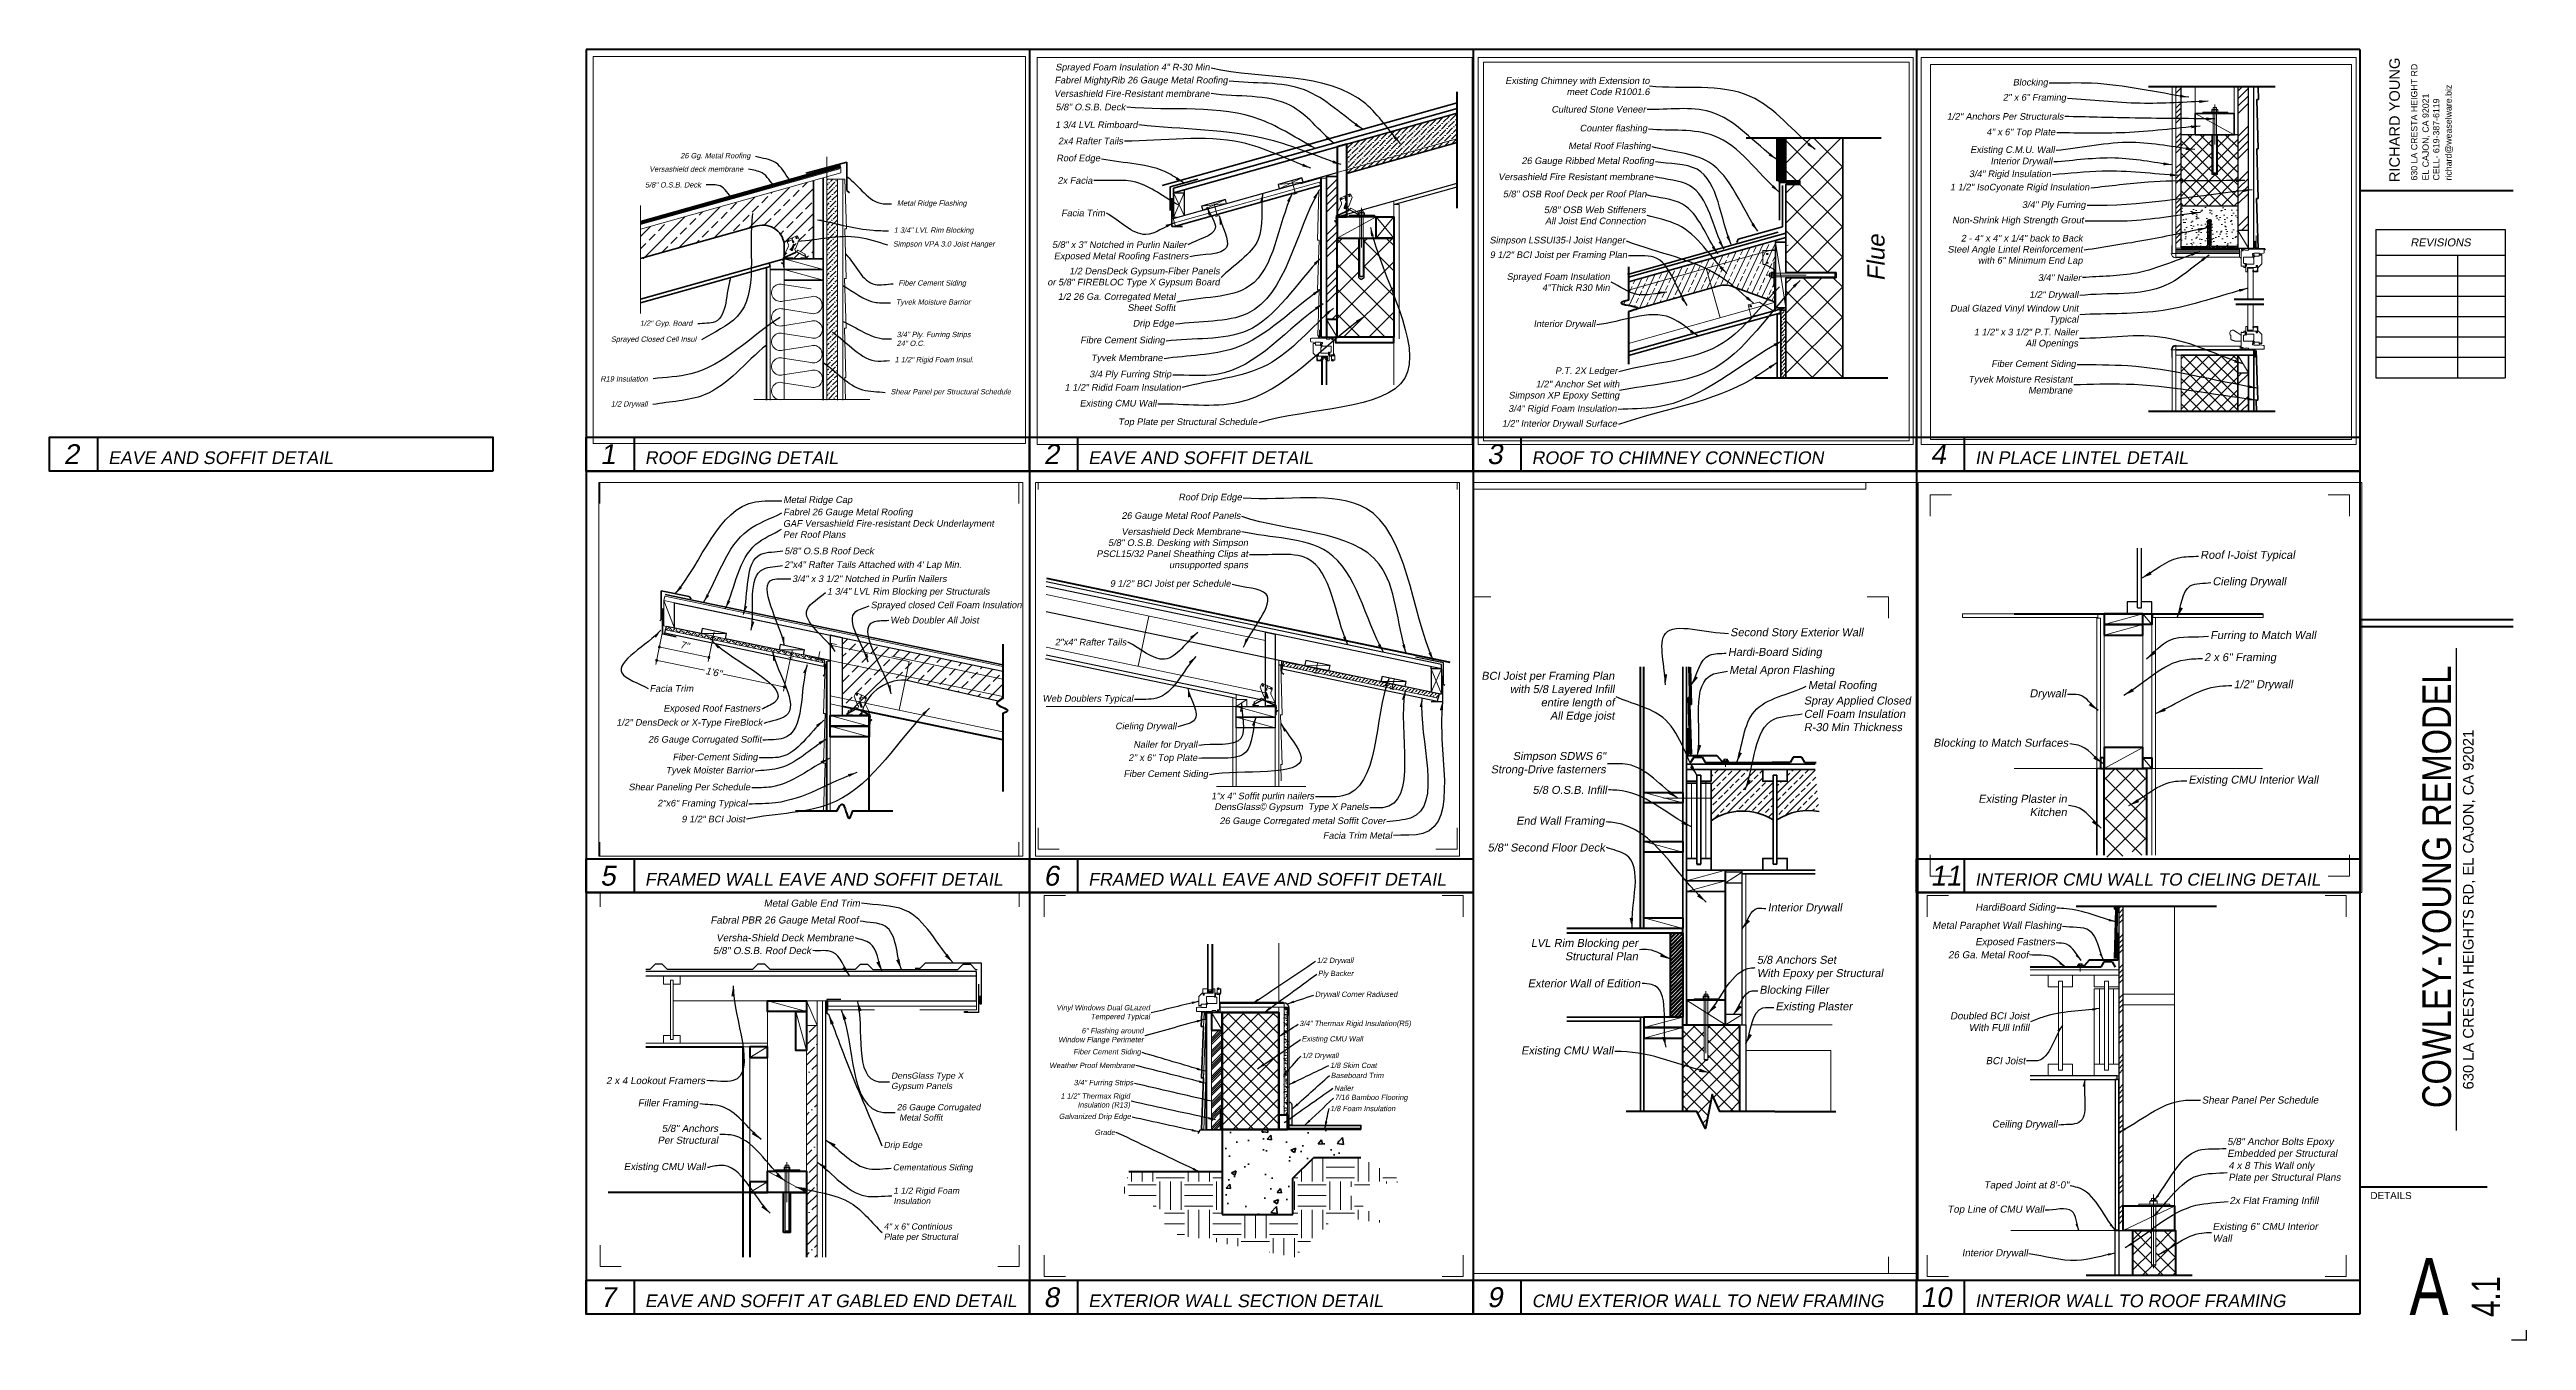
# Paper-space layout 'A-4.1' of a CAD drawing. Header units: inches. Extents: x -8.1 to 35.6, y 0.4 to 23.2.
# The model-space entities are those that its viewports show. They can reach past a viewport. Long polylines and large blocks are cut down to what shows.
import ezdxf
from ezdxf.enums import TextEntityAlignment as Align

# ---------------------------------------------------------------- set-up
doc = ezdxf.new("R2010")
doc.units = ezdxf.units.IN
doc.header["$MEASUREMENT"] = 0
doc.header["$PDMODE"] = 3
for name, pattern in [('CENTERLINE', [1.81, 0.75, -0.0625, 0.03, -0.0625, 0.75, -0.0625, 0.03, -0.0625]), ('HIDDEN', [0.375, 0.25, -0.125]), ('HIDDEN2', [0.1875, 0.125, -0.0625]), ('MYCENTER', [0.9375, 0.75, -0.0625, 0.0625, -0.0625]), ('MYHIDDEN', [0.1875, 0.125, -0.0625]), ('MYPHANTOM', [1.6875, 1.25, -0.0625, 0.125, -0.0625, 0.125, -0.0625])]:
    doc.linetypes.add(name, pattern=pattern)
doc.layers.add('SECTIONS', color=70, linetype='Continuous', lineweight=0)
doc.layers.add('VP', color=164, linetype='Continuous', lineweight=0, plot=False)
doc.styles.add('DS-TXT1', font='arial.ttf', dxfattribs={"oblique": 10})
doc.styles.add('DSTEXT', font='arial.ttf', dxfattribs={"oblique": 12})
doc.styles.get("Standard").update_dxf_attribs({"font": 'arial.ttf', "oblique": 10})
doc.styles.add('Title', font='swissck.ttf')
doc.dimstyles.new('DS-Fraction', dxfattribs={"dimtxt": 0.1, "dimasz": 0.035, "dimexe": 0.06, "dimexo": 0.06, "dimgap": 0.02, "dimtad": 0, "dimdec": 3, "dimzin": 0, "dimdsep": 46, "dimlunit": 4, "dimtxsty": 'DS-TXT1', "dimblk": 'BOXFILLED', "dimcen": -0.06, "dimclrd": 256, "dimclre": 256, "dimclrt": 256, "dimadec": 0, "dimazin": 0, "dimtfac": 1, "dimtdec": 3, "dimtmove": 1, "dimatfit": 3, "dimfxl": 1, "dimfrac": 2, "dimtolj": 1, "dimtzin": 0, "dimlwd": 0, "dimlwe": -1, "dimarcsym": 0})
doc.dimstyles.new('DS-Fraction$7', dxfattribs={"dimtxt": 0.125, "dimasz": 0.125, "dimexe": 0.06, "dimexo": 0.06, "dimgap": 0.02, "dimtad": 0, "dimdec": 3, "dimzin": 0, "dimdsep": 46, "dimlunit": 4, "dimtxsty": 'DS-TXT1', "dimblk": 'BOXFILLED', "dimcen": -0.06, "dimclrd": 256, "dimclre": 256, "dimclrt": 256, "dimadec": 0, "dimazin": 0, "dimtfac": 1, "dimtdec": 3, "dimtmove": 1, "dimatfit": 3, "dimfxl": 1, "dimfrac": 2, "dimtolj": 1, "dimtzin": 0, "dimlwd": 0, "dimlwe": -1, "dimarcsym": 0})
doc.dimstyles.new('WeaselDims$7', dxfattribs={"dimtxt": 0.0625, "dimasz": 0.046875, "dimexe": 0.125, "dimexo": 0.125, "dimgap": 0.0625, "dimtad": 0, "dimdec": 4, "dimrnd": 0.0625, "dimzin": 0, "dimdsep": 46, "dimlunit": 4, "dimtxsty": 'DSTEXT', "dimblk": 'ARCHTICK', "dimcen": 0, "dimadec": 0, "dimazin": 0, "dimtfac": 1, "dimtdec": 4, "dimtofl": 0, "dimtmove": 1, "dimatfit": 3, "dimfxl": 1, "dimfrac": 1, "dimtolj": 1, "dimtzin": 0, "dimarcsym": 0})
pattern_1 = [(135, (10.4772, 3.3326), (-0.88388348, -0.88388348), []), (225, (10.4772, 3.3326), (0.88388348, -0.88388348), [])]

psp = doc.layouts.new('A-4.1')

# ---------------------------------------------------------------- texts
at = {"layer": 'SECTIONS', "linetype": 'Continuous', "lineweight": 5, "oblique": 10}
for s, height, p in [('2', 0.35, (-7.885, 15.877)), ('1', 0.35, (1.584, 15.877)), ('2', 0.35, (9.409, 15.877)), ('3', 0.35, (17.233, 15.877)), ('4', 0.35, (25.058, 15.877)), ('EAVE AND SOFFIT DETAIL', 0.22419, (-7.098, 15.877)), ('ROOF EDGING DETAIL', 0.22419, (2.372, 15.877)), ('EAVE AND SOFFIT DETAIL', 0.22419, (10.196, 15.877)), ('ROOF TO CHIMNEY CONNECTION', 0.22419, (18.021, 15.877)), ('IN PLACE LINTEL DETAIL', 0.22419, (25.845, 15.877)), ('5', 0.35, (1.584, 8.439)), ('6', 0.35, (9.409, 8.439)), ('11', 0.3503, (25.058, 8.439)), ('FRAMED WALL EAVE AND SOFFIT DETAIL', 0.22419, (2.372, 8.439)), ('FRAMED WALL EAVE AND SOFFIT DETAIL', 0.22419, (10.196, 8.439)), ('INTERIOR CMU WALL TO CIELING DETAIL', 0.21756, (25.845, 8.439)), ('7', 0.35, (1.584, 1.002)), ('8', 0.35, (9.409, 1.002)), ('9', 0.35, (17.233, 1.002)), ('10', 0.3503, (24.884, 1.002)), ('EAVE AND SOFFIT AT GABLED END DETAIL', 0.22419, (2.372, 1.002)), ('EXTERIOR WALL SECTION DETAIL', 0.22419, (10.196, 1.002)), ('CMU EXTERIOR WALL TO NEW FRAMING', 0.22419, (18.021, 1.002)), ('INTERIOR WALL TO ROOF FRAMING', 0.22419, (25.845, 1.002))]:
    psp.add_text(s, height=height, dxfattribs=at).set_placement(p)

msp = doc.modelspace()

# ---------------------------------------------------------------- texts
at = {"layer": 'SECTIONS', "linetype": 'Continuous', "lineweight": 5, "oblique": 10}
msp.add_text('Flue', height=2.42308, rotation=90, dxfattribs=at).set_placement((360.21002, 3846.78041))
at = {"layer": 'SECTIONS', "linetype": 'Continuous', "lineweight": 5}
for s, insert, char_height, attachment_point, style in [('\\A1;Fabrel MightyRib 26 Gauge Metal Roofing', (222.89909, 3878.10986), 0.9375, 6, 'DS-TXT1'), ('\\A1;Sprayed Foam Insulation 4" R-30 Min', (220.35285, 3879.94371), 0.9375, 6, 'DS-TXT1'), ('\\A1;Versashield Fire-Resistant membrane', (220.35285, 3876.35086), 0.9375, 6, 'DS-TXT1'), ('\\A1;5/8" O.S.B. Deck', (208.44545, 3874.44216), 0.9375, 6, 'DS-TXT1'), ('\\A1;Existing Chimney with Extension to \\Pmeet Code R1001.6', (327.04144, 3874.29538), 0.9375, 6, 'DS-TXT1'), ('\\A1;Blocking', (391.69905, 3875.27428), 0.9375, 6, 'DS-TXT1'), ('\\A1;1 3/4 LVL Rimboard', (210.16789, 3871.93464), 0.9375, 6, 'DS-TXT1'), ('\\A1;Cultured Stone Veneer', (326.49612, 3871.03577), 0.9375, 6, 'DS-TXT1'), ('\\A1;1/2" Anchors Per Structurals', (393.90684, 3870.57513), 0.9375, 6, 'DS-TXT1'), ('\\A1;2" x 6" Framing', (394.26856, 3873.13835), 0.9375, 6, 'DS-TXT1'), ('\\A1;Roof Edge', (204.88822, 3867.10675), 0.9375, 6, 'DS-TXT1'), ('\\A1;2x4 Rafter Tails', (208.10844, 3869.6517), 0.9375, 6, 'DS-TXT1'), ('\\A1;Counter flashing', (326.70521, 3868.24977), 0.9375, 6, 'DS-TXT1'), ('\\A1;4" x 6" Top Plate', (392.74632, 3868.25708), 0.9375, 6, 'DS-TXT1'), ('\\A1;Versashield deck membrane', (135.72901, 3864.21728), 0.75, 6, 'DSTEXT'), ('\\A1;26 Gg. Metal Roofing', (136.73683, 3866.01163), 0.75, 6, 'DSTEXT'), ('\\A1;2x Facia ', (203.80231, 3864.07529), 0.9375, 6, 'DS-TXT1'), ('\\A1;26 Gauge Ribbed Metal Roofing', (327.66028, 3863.64626), 0.9375, 6, 'DS-TXT1'), ('\\A1;Metal Roof Flashing', (327.19308, 3865.74721), 0.9375, 6, 'DS-TXT1'), ('\\A1;Existing C.M.U. Wall', (392.66168, 3865.76584), 0.9375, 6, 'DS-TXT1'), ('\\A1;Interior Drywall', (392.32313, 3864.1613), 0.9375, 6, 'DS-TXT1'), ('\\A1;5/8" O.S.B. Deck', (129.74037, 3861.99999), 0.75, 6, 'DSTEXT'), ('\\A1;Versashield Fire Resistant membrane', (327.5807, 3861.50784), 0.9375, 6, 'DS-TXT1'), ('\\A1;1 1/2" IsoCyonate Rigid Insulation', (397.56606, 3860.46963), 0.9375, 6, 'DS-TXT1'), ('\\A1;3/4" Rigid Insulation', (392.15382, 3862.34564), 0.9375, 6, 'DS-TXT1'), ('\\A1;Metal Ridge Flashing', (157.41522, 3859.31003), 0.75, 4, 'DSTEXT'), ('\\A1;Facia Trim', (205.56665, 3859.48685), 0.9375, 6, 'DS-TXT1'), ('\\A1;5/8" OSB Roof Deck per Roof Plan', (326.60217, 3858.95106), 0.9375, 6, 'DS-TXT1'), ('\\A1;5/8" OSB Web Stiffeners\\PAll Joist End Connection', (326.48521, 3856.07136), 0.9375, 6, 'DS-TXT1'), ('\\A1;3/4" Ply Furring', (397.02204, 3857.9954), 0.9375, 6, 'DS-TXT1'), ('\\A1;Simpson VPA 3.0 Joist Hanger', (156.8387, 3853.55875), 0.75, 4, 'DSTEXT'), ('\\A1;1 3/4" LVL Rim Blocking', (156.97778, 3855.50088), 0.75, 4, 'DSTEXT'), ('\\A1;5/8" x 3" Notched in Purlin Nailer', (217.0803, 3855.01864), 0.9375, 6, 'DS-TXT1'), ('\\A1;Exposed Metal Roofing Fastners', (217.34306, 3853.28917), 0.9375, 6, 'DS-TXT1'), ('\\A1;2 - 4" x 4" x 1/4" back to Back\\PSteel Angle Lintel Reinforcement\\Pwith 6" Minimum End Lap', (396.60642, 3851.69293), 0.9375, 6, 'DS-TXT1'), ('\\A1;Non-Shrink High Strength Grout', (396.74401, 3855.81943), 0.9375, 6, 'DS-TXT1'), ('\\A1;1/2 DensDeck Gypsum-Fiber Panels\\Por 5/8" FIREBLOC Type X Gypsum Board', (221.76559, 3850.37872), 0.9375, 6, 'DS-TXT1'), ('\\A1;Simpson LSSUI35-l Joist Hanger ', (323.58279, 3852.4365), 0.9375, 6, 'DS-TXT1'), ('\\A1;9 1/2" BCI Joist per Framing Plan', (323.86376, 3850.37165), 0.9375, 6, 'DS-TXT1'), ('\\A1;Fiber Cement Siding', (157.61443, 3848.0504), 0.75, 4, 'DSTEXT'), ('\\A1;1/2 26 Ga. Corregated Metal\\PSheet Soffit ', (215.51098, 3846.91232), 0.9375, 6, 'DS-TXT1'), ('\\A1;Sprayed Foam Insulation\\P4"Thick R30 Min', (321.41673, 3846.64961), 0.9375, 6, 'DS-TXT1'), ('\\A1;3/4" Nailer', (396.36306, 3847.82866), 0.9375, 6, 'DS-TXT1'), ('\\A1;1/2" Gyp. Board', (128.54774, 3842.36834), 0.75, 6, 'DSTEXT'), ('Tyvek Moisture Barrior', (157.26762, 3845.36324), 0.75, 4, 'DSTEXT'), ('\\A1;Drip Edge', (215.31098, 3843.78761), 0.9375, 6, 'DS-TXT1'), ('\\A1;Dual Glazed Vinyl Window Unit\\PTypical', (396.00386, 3842.59622), 0.9375, 6, 'DS-TXT1'), ('\\A1;1/2" Drywall', (396.0018, 3845.30044), 0.9375, 6, 'DS-TXT1'), ('Sprayed Closed Cell Insul', (129.09421, 3840.11033), 0.75, 6, 'DSTEXT'), ('\\A1;3/4" Ply. Furring Strips\\P24" O.C.', (157.37996, 3840.25453), 0.75, 4, 'DSTEXT'), ('\\A1;Fibre Cement Siding', (214.01229, 3841.42502), 0.9375, 6, 'DS-TXT1'), ('\\A1;Tyvek Membrane', (213.70671, 3838.91001), 0.9375, 6, 'DS-TXT1'), ('\\A1;Interior Drywall', (319.38413, 3840.64035), 0.9375, 6, 'DS-TXT1'), ('\\A1;1 1/2" x 3 1/2" P.T. Nailer\\PAll Openings', (395.94769, 3839.22469), 0.9375, 6, 'DS-TXT1'), ('\\A1;1 1/2" Rigid Foam Insul.', (157.09906, 3837.223), 0.75, 4, 'DSTEXT'), ('\\A1;3/4 Ply Furring Strip', (214.92902, 3836.62364), 0.9375, 6, 'DS-TXT1'), ('\\A1;Fiber Cement Siding', (395.64545, 3835.54586), 0.9375, 6, 'DS-TXT1'), ('\\A1;Shear Panel per Structural Schedule', (156.5139, 3832.69645), 0.75, 4, 'DSTEXT'), ('\\A1;1 1/2" Ridid Foam Insulation', (216.27491, 3834.87074), 0.9375, 6, 'DS-TXT1'), ('\\A1;Existing CMU Wall', (212.8372, 3832.50814), 0.9375, 6, 'DS-TXT1'), ('\\A1;1/2" Anchor Set with\\PSimpson XP Epoxy Setting', (322.78111, 3831.33159), 0.9375, 6, 'DS-TXT1'), ('\\A1;P.T. 2X Ledger', (322.50863, 3834.00364), 0.9375, 6, 'DS-TXT1'), ('\\A1;Tyvek Moisture Resistant\\PMembrane', (395.16186, 3832.71138), 0.9375, 6, 'DS-TXT1'), ('\\A1;Top Plate per Structural Schedule', (227.06771, 3829.88727), 0.9375, 6, 'DS-TXT1'), ('\\A1;3/4" Rigid Foam Insulation', (322.40145, 3828.67191), 0.9375, 6, 'DS-TXT1'), ('\\A1;1/2" Interior Drywall Surface', (322.45444, 3826.5571), 0.9375, 6, 'DS-TXT1'), ('\\A1;', (326.32364, 3797.84302), 2.25, 6, 'DS-TXT1'), ('\\A1;HardiBoard Siding', (333.08527, 3685.24742), 1, 6, 'DS-TXT1'), ('\\A1;Metal Paraphet Wall Flashing', (333.9204, 3682.67735), 1, 6, 'DS-TXT1'), ('\\A1;26 Ga. Metal Roof', (329.24968, 3678.66477), 1, 6, 'DS-TXT1'), ('\\A1;Exposed Fastners', (333.00371, 3680.36577), 1, 6, 'DS-TXT1'), ('\\A1;Doubled BCI Joist\\PWith FUll Infill', (329.37908, 3669.21345), 1, 6, 'DS-TXT1'), ('\\A1;BCI Joist', (328.8214, 3663.71102), 1, 6, 'DS-TXT1'), ('\\A1;Shear Panel Per Schedule', (353.72393, 3658.15912), 1, 4, 'DS-TXT1'), ('\\A1;Ceiling Drywall', (333.33818, 3654.63147), 1, 6, 'DS-TXT1'), ('\\A1;5/8" Anchor Bolts Epoxy\\PEmbedded per Structural', (357.31433, 3651.32239), 1, 4, 'DS-TXT1'), ('\\A1;4 x 8 This Wall only\\PPlate per Structural Plans', (357.48601, 3647.94578), 1, 4, 'DS-TXT1'), ('\\A1;Taped Joint at 8\'-0"', (334.98107, 3646.03936), 1, 6, 'DS-TXT1'), ('\\A1;2x Flat Framing Infill', (357.62798, 3643.83887), 1, 4, 'DS-TXT1'), ('\\A1;Top Line of CMU Wall', (331.46935, 3642.60825), 1, 6, 'DS-TXT1'), ('\\A1;Existing 6" CMU Interior\\PWall', (355.2483, 3639.48113), 1, 4, 'DS-TXT1'), ('\\A1;Interior Drywall', (329.17219, 3636.45415), 1, 6, 'DS-TXT1')]:
    msp.add_mtext(s, dxfattribs=dict(at, insert=insert, char_height=char_height, attachment_point=attachment_point, style=style))
at = {"layer": 'SECTIONS', "linetype": 'Continuous', "lineweight": 15, "char_height": 0.75, "attachment_point": 6, "style": 'DSTEXT'}
for s, insert in [('\\A1;R19 Insulation', (122.24332, 3834.61718)), ('\\A1;1/2 Drywall', (122.22061, 3830.97927))]:
    msp.add_mtext(s, dxfattribs=dict(at, insert=insert))
at = {"layer": 'SECTIONS', "linetype": 'Continuous', "lineweight": 9, "style": 'DS-TXT1'}
for s, insert, char_height, attachment_point in [('\\A1;Second Story Exterior Wall', (344.48948, 3803.87609), 1.125, 4), ('\\A1;Hardi-Board Siding', (344.16849, 3801.09488), 1.125, 4), ('\\A1;Roof Drip Edge', (239.73269, 3797.60546), 0.9375, 6), ('\\A1;BCI Joist per Framing Plan\\Pwith 5/8 Layered Infill\\Pentire length of \\PAll Edge joist', (328.14894, 3794.91173), 1.125, 6), ('\\A1;Metal Apron Flashing', (344.3461, 3798.54288), 1.125, 4), ('\\A1;26 Gauge Metal Roof Panels', (239.5526, 3794.9984), 0.9375, 6), ('Spray Applied Closed\\PCell Foam Insulation\\PR-30 Min Thickness', (354.88439, 3792.5144), 1.125, 4), ('\\A1;Metal Roofing', (355.46502, 3796.41171), 1.125, 4), ('\\A1;Roof I-Joist Typical', (471.60071, 3793.22081), 1.125, 4), ('\\A1;5/8" O.S.B. Desking with Simpson\\PPSCL15/32 Panel Sheathing Clips at \\Punsupported spans', (240.60292, 3789.60829), 0.9375, 6), ('\\A1;Versashield Deck Membrane', (239.54267, 3792.86535), 0.9375, 6), ('\\A1;Simpson SDWS 6" \\PStrong-Drive fasterners', (326.926, 3785.46478), 1.125, 6), ('\\A1;Cieling Drywall', (473.31836, 3789.4874), 1.125, 4), ('\\A1;9 1/2" BCI Joist per Schedule', (238.16805, 3785.40919), 0.9375, 6), ('\\A1;5/8 O.S.B. Infill', (327.08016, 3781.78041), 1.125, 6), ('\\A1;Furring to Match Wall', (473.01162, 3781.89819), 1.125, 4), ('\\A1;2"x4" Rafter Tails', (223.4306, 3777.2702), 0.9375, 6), ('\\A1;End Wall Framing', (326.76777, 3777.27631), 1.125, 6), ('\\A1;2 x 6" Framing', (472.15283, 3778.77681), 1.125, 4), ('\\A1;5/8" Second Floor Deck', (326.80483, 3773.64793), 1.125, 6), ('\\A1;Drywall', (452.64672, 3773.67505), 1.125, 6), ('\\A1;1/2" Drywall', (476.32464, 3774.95767), 1.125, 4), ('\\A1;Web Doublers Typical', (224.3881, 3769.18621), 0.9375, 6), ('\\A1;Cieling Drywall', (230.50988, 3765.30097), 0.9375, 6), ('\\A1;Blocking to Match Surfaces', (452.95343, 3766.69783), 1.125, 6), ('\\A1;Nailer for Dryall', (233.43933, 3762.68771), 0.9375, 6), ('\\A1;Interior Drywall', (349.78871, 3765.03176), 1.125, 4), ('\\A1;Fiber Cement Siding', (234.97105, 3758.56038), 0.9375, 6), ('\\A1;2" x 6" Top Plate', (233.45075, 3760.83564), 0.9375, 6), ('\\A1;LVL Rim Blocking per\\PStructural Plan', (331.47212, 3759.23655), 1.125, 6), ('\\A1;Existing Plaster in\\PKitchen', (452.7694, 3758.00695), 1.125, 6), ('\\A1;Existing CMU Interior Wall', (469.93504, 3761.49556), 1.125, 4), ('\\A1;1"x 4" Soffit purlin nailers', (249.94919, 3755.42493), 0.9375, 6), ('\\A1;5/8 Anchors Set\\PWith Epoxy per Structural', (348.26157, 3756.69881), 1.125, 4), ('\\A1;DensGlass{\\A0;\\fTechnicLite|b0|i0|c2|p2;\\H1.125x;© }Gypsum  Type X Panels', (257.59837, 3753.90808), 0.9375, 6), ('\\A1;26 Gauge Corregated metal Soffit Cover', (260.0214, 3751.91724), 0.9375, 6), ('\\A1;Exterior Wall of Edition', (331.80917, 3754.48202), 1.125, 6), ('\\A1;Blocking Filler', (348.61322, 3753.41266), 1.125, 4), ('\\A1;Facia Trim Metal', (260.92409, 3749.97379), 0.9375, 6), ('\\A1;Existing Plaster', (350.8881, 3751.076), 1.125, 4), ('\\A1;Existing CMU Wall', (327.98537, 3744.84635), 1.125, 6)]:
    msp.add_mtext(s, dxfattribs=dict(at, insert=insert, char_height=char_height, attachment_point=attachment_point))
at = {"layer": 'SECTIONS', "linetype": 'Continuous', "lineweight": 25, "char_height": 0.9375, "style": 'DS-TXT1'}
for s, insert, attachment_point in [('\\A1;Metal Ridge Cap', (136.09097, 3799.25037), 4), ('\\A1;Fabrel 26 Gauge Metal Roofing', (136.0944, 3797.51615), 4), ('\\A1;GAF Versashield Fire-resistant Deck Underlayment\\PPer Roof Plans', (136.06369, 3795.24772), 4), ('\\A1;2"x4" Rafter Tails Attached with 4\' Lap Min.', (136.20553, 3790.0921), 4), ('\\A1;5/8" O.S.B Roof Deck', (136.2491, 3792.15109), 4), ('\\A1;3/4" x 3 1/2" Notched in Purlin Nailers', (137.34687, 3788.2275), 4), ('\\A1;1 3/4" LVL Rim Blocking per Structurals', (142.27066, 3786.31164), 4), ('\\A1;Sprayed closed Cell Foam Insulation', (148.4254, 3784.39577), 4), ('\\A1;Web Doubler All Joist', (151.18576, 3782.38166), 4), ('\\A1;Facia Trim', (117.22343, 3772.73774), 4), ('\\A1;Exposed Roof Fastners', (132.85538, 3769.80934), 6), ('\\A1;1/2" DensDeck or X-Type FireBlock', (133.14683, 3767.81087), 6), ('\\A1;26 Gauge Corrugated Soffit', (133.0332, 3765.42977), 6), ('\\A1;Fiber-Cement Siding', (132.49098, 3762.94691), 6), ('\\A1;Shear Paneling Per Schedule', (131.43761, 3758.69742), 6), ('\\A1;Tyvek Moister Barrior', (131.94136, 3761.07348), 6), ('\\A1;2"x6" Framing Typical', (131.02542, 3756.41274), 6), ('\\A1;9 1/2" BCI Joist', (130.70567, 3754.30432), 6)]:
    msp.add_mtext(s, dxfattribs=dict(at, insert=insert, attachment_point=attachment_point))
at = {"layer": 'SECTIONS', "linetype": 'Continuous', "lineweight": 40, "style": 'DS-TXT1'}
for s, insert, char_height, attachment_point in [('\\A1;Metal Gable End Trim', (148.50056, 3686.2757), 1, 6), ('\\A1;Fabral PBR 26 Gauge Metal Roof', (148.27866, 3683.76661), 1, 6), ('\\A1;Versha-Shield Deck Membrane', (147.61295, 3681.40511), 1, 6), ('\\A1;5/8" O.S.B. Roof Deck', (141.60206, 3679.58878), 1, 6), ('\\A1;2 x 4 Lookout Framers', (126.63627, 3661.23952), 1, 6), ('\\A1;DensGlass Type X \\PGypsum Panels', (152.90014, 3661.08775), 0.875, 4), ('\\A1;Filler Framing', (125.67808, 3657.95229), 1, 6), ('\\A1;26 Gauge Corrugated\\P Metal Soffit', (153.69834, 3656.75751), 0.875, 4), ('\\A1;5/8" Anchors\\PPer Structural', (128.47062, 3653.65371), 1, 6), ('\\A1;Drip Edge', (151.84795, 3652.03054), 0.875, 4), ('\\A1;Existing CMU Wall', (126.71531, 3648.95712), 1, 6), ('\\A1;Cementatious Siding', (153.14005, 3648.87177), 0.875, 4), ('\\A1;1 1/2 Rigid Foam\\PInsulation', (153.21984, 3644.97121), 0.875, 4), ('\\A1;4" x 6" Continious\\PPlate per Structural', (151.86346, 3639.79331), 0.875, 4)]:
    msp.add_mtext(s, dxfattribs=dict(at, insert=insert, char_height=char_height, attachment_point=attachment_point))
at = {"layer": 'SECTIONS', "linetype": 'Continuous', "lineweight": 35, "char_height": 0.75, "style": 'DS-TXT1'}
for s, insert, attachment_point in [('\\A1;1/2 Drywall', (242.65551, 3682.58887), 4), ('\\A1;Ply Backer', (242.82237, 3680.75713), 4), ('\\A1;Vinyl Windows Dual GLazed\\PTempered Typical', (219.10779, 3675.2892), 6), ('\\A1;Drywall Corner Radiused', (242.4042, 3677.81332), 4), ('\\A1;6" Flashing around\\PWindow Flange Perimeter', (218.2128, 3672.03928), 6), ('\\A1;3/4" Thermax Rigid Insulation(R5)', (240.20492, 3673.6977), 4), ('Existing CMU Wall', (240.51122, 3671.52551), 4), ('\\A1;Weather Proof Membrane', (216.94733, 3667.87624), 6), ('\\A1;Fiber Cement Siding', (217.83782, 3669.7005), 6), ('\\A1;1/2 Drywall', (240.555, 3669.16737), 4), ('\\A1;1/8 Skim Coat', (244.54466, 3667.89014), 4), ('\\A1;3/4" Furring Strips', (216.75986, 3665.35036), 6), ('\\A1;Baseboard Trim', (244.63616, 3666.45933), 4), ('\\A1;Nailer', (245.09373, 3664.6632), 4), ('\\A1;Galvanized Drip Edge', (216.43175, 3660.57923), 6), ('\\A1;1 1/2" Thermax Rigid\\PInsulation (R13)', (216.29115, 3662.82446), 6), ('\\A1;1/8 Foam Insulation', (244.55215, 3661.79362), 4), ('\\A1;7/16 Bamboo Flooring', (245.18522, 3663.26284), 4), ('\\A1;Grade', (214.19614, 3658.42835), 6)]:
    msp.add_mtext(s, dxfattribs=dict(at, insert=insert, attachment_point=attachment_point))

# ---------------------------------------------------------------- blocks, each defined once
blk = doc.blocks.new('*T429')
at = {"color": 0, "linetype": 'ByBlock', "lineweight": -2, "transparency": 16777216}
for p, q in [((0, 0), (2.283, 0)), ((0, 0), (0, -2.613)), ((2.283, 0), (2.283, -2.613)), ((0, -0.453), (2.283, -0.453)), ((0, -0.813), (2.283, -0.813)), ((1.44, -0.453), (1.44, -2.613)), ((0, -1.173), (2.283, -1.173)), ((0, -1.533), (2.283, -1.533)), ((0, -1.893), (2.283, -1.893)), ((0, -2.253), (2.283, -2.253)), ((0, -2.613), (2.283, -2.613))]:
    blk.add_line(p, q, dxfattribs=at)
at = {"color": 0, "transparency": 16777216, "insert": (1.141, -0.227), "char_height": 0.1399, "width": 2.16297, "attachment_point": 5}
blk.add_mtext('REVISIONS', dxfattribs=at)
blk = doc.blocks.new('*U428')
at = {"lineweight": 70}
for p, q in [((-2.933, 22.776), (-2.933, 0.464)), ((-2.933, 2.709), (-0.685, 2.709))]:
    blk.add_line(p, q, dxfattribs=at)
at = {"lineweight": 60}
for p, q in [((-2.933, 20.291), (-0.225, 20.291)), ((-2.933, 12.721), (-0.225, 12.721)), ((-2.933, 12.594), (-0.225, 12.594))]:
    blk.add_line(p, q, dxfattribs=at)
for p, q in [((-1.229, 3.706), (-1.229, 12.215)), ((0.007, 0.002), (-0.257, 0.002)), ((0.007, 0), (0.007, 0.181))]:
    blk.add_line(p, q)
blk.add_blockref('*T429', (-2.65, 19.599))
for s, height, p in [('RICHARD YOUNG', 0.18503, (-2.228, 20.436)), ('630 LA CRESTA HEIGHT RD', 0.11102, (-1.919, 20.465)), ('EL CAJON, CA 92021', 0.11102, (-1.717, 20.465)), ('CELL- 619-387-6119', 0.11102, (-1.529, 20.465)), ('richard@weaselware.biz', 0.11102, (-1.313, 20.465)), ('630 LA CRESTA HEIGHTS RD, EL CAJON, CA 92021', 0.18624, (-0.927, 4.428))]:
    blk.add_text(s, height=height, rotation=90).set_placement(p)
at = {"style": 'Title'}
blk.add_text('COWLEY-YOUNG REMODEL', height=0.50285, rotation=90, dxfattribs=at).set_placement((-1.326, 4.1))
blk.add_attdef('SHT_TITLE', text='', height=0.125).set_placement((-0.778, 2.422), align=Align.RIGHT)
at = {"style": 'Title', "width": 0.9}
blk.add_attdef('SHT', text='', height=1.002, dxfattribs=at).set_placement((-1.171, 0.451), align=Align.RIGHT)
blk.add_attdef('NUM', (-0.686, 0.417), '', height=0.5, rotation=90, dxfattribs=at)
blk = doc.blocks.new('*U451')
at = {"color": 0, "lineweight": 0}
for p, q in [((1.83, 0.2), (-1.68, 0.2)), ((-1.68, 0), (-1.68, 0.2)), ((1.83, 0), (-1.68, 0)), ((0.41, 0.53), (-0.41, 0.53)), ((-0.25, 0.85), (-0.25, -1.4)), ((0.25, 0.85), (-0.25, 0.85)), ((-0.25, -1.5), (-0.25, 0)), ((0.25, 0.85), (0.25, -1.4)), ((0.25, -1.5), (0.25, 0)), ((1.83, 0), (1.83, 0.2)), ((-0.25, -1.5), (-0.25, -8.38)), ((0.25, -1.5), (0.25, -8.38))]:
    blk.add_line(p, q, dxfattribs=at)
at = {"color": 0, "linetype": 'CENTERLINE', "lineweight": 0}
blk.add_line((0, 1.28), (0, -4.36), dxfattribs=at)
at = {"linetype": 'Continuous', "lineweight": 5}
for p, q in [((-0.75, -3.5), (-0.75, -3.5)), ((-0.25, -8.38), (0.25, -8.38)), ((-0.25, -8.38), (-0.12, -8.5)), ((-0.19, -8.44), (-0.25, -8.38)), ((-0.12, -8.5), (0.12, -8.5))]:
    blk.add_line(p, q, dxfattribs=at)
at = {"linetype": 'Continuous', "lineweight": 0}
blk.add_line((0.12, -8.5), (0.25, -8.38), dxfattribs=at)
at = {"color": 0, "lineweight": 0}
for points in [[(0.41, 0.53), (0.41, 0.2), (-0.41, 0.2), (-0.41, 0.53)], [(-0.3, 0.59), (0.3, 0.59)]]:
    blk.add_lwpolyline(points, dxfattribs=at)
for centre, radius, start, end in [((-0.3, 0.45), 0.136, 34.0045, 145.9955), ((0, 0.27), 0.317, 54.1118, 125.8882), ((0.3, 0.45), 0.136, 34, 146)]:
    blk.add_arc(centre, radius, start, end, dxfattribs=at)
blk = doc.blocks.new('VPA35')
for p, q in [((-0.12, 0.09), (-0.12, -1.19)), ((-0.12, 0), (-0.06, 0)), ((-0.09, 0.18), (-0.04, 0.23)), ((-0.06, -1.19), (-0.06, 0)), ((-0.04, 0.14), (1.66, 0.91)), ((-0.04, 0.14), (0.1, 0.51)), ((-0.01, 0.22), (1.66, 0.98)), ((1.19, 0.12), (0, 0.12)), ((1.19, 0.06), (0, 0.06)), ((0.02, 0.06), (0.02, 0.12)), ((0.06, 0.62), (0.6, 1.76)), ((0.06, 0.62), (0.6, 1.76)), ((0.07, 0.43), (0.1, 0.51)), ((1.55, 0.79), (0.3, 0.22)), ((0.41, 2.4), (0.43, 2.62)), ((0.41, 2.4), (0.46, 2.29)), ((1.04, 2.9), (0.43, 2.62)), ((0.53, 2.39), (0.46, 2.29)), ((0.46, 2.29), (0.6, 1.97)), ((0.53, 2.39), (1.14, 2.67)), ((0.59, 2.42), (0.56, 2.47)), ((0.7, 0.06), (0.7, 0.12)), ((0.73, 2.48), (0.71, 2.54)), ((0.99, 1.29), (1.25, 1.99)), ((1.03, 1.27), (1.29, 1.98)), ((1.04, 2.9), (1.15, 2.81)), ((1.12, 1.24), (1.38, 1.94)), ((1.15, 2.95), (1.14, 2.67)), ((1.14, 2.67), (1.22, 2.51)), ((1.77, 3.23), (1.15, 2.95)), ((1.16, 1.22), (1.42, 1.93)), ((1.18, 2.41), (1.2, 2.35)), ((1.19, 0.06), (1.19, 0.12)), ((1.29, 2.46), (1.32, 2.4)), ((1.32, 2.47), (1.34, 2.42)), ((1.51, 1.29), (1.67, 0.92)), ((1.51, 1.29), (1.6, 1.09)), ((1.61, 1.4), (2.12, 2.74)), ((1.61, 1.4), (2.12, 2.74)), ((1.61, 1.4), (2.12, 2.74)), ((1.67, 2.91), (1.65, 2.96)), ((1.65, 0.98), (1.65, 0.98)), ((1.94, 3.1), (1.77, 3.23)), ((1.77, 0.98), (2.96, 0.36)), ((1.77, 0.91), (3.03, 0.26)), ((1.81, 2.97), (1.79, 3.03)), ((1.92, 1.2), (2.95, 0.66)), ((1.94, 3.1), (2.1, 2.76)), ((2.36, 0.08), (2.36, 0.12)), ((2.96, 0.35), (2.91, 0.68)), ((3, 0.37), (2.95, 0.66)), ((3.09, 0.29), (3.03, 0.33)), ((-0.37, -0.58), (-0.32, -0.54)), ((-0.12, -0.82), (-0.37, -0.58)), ((-0.32, -0.54), (-0.12, -0.74)), ((-0.19, -0.16), (-0.19, -0.23)), ((-0.12, -0.44), (-0.06, -0.44)), ((-0.12, -1.19), (-0.06, -1.19))]:
    blk.add_line(p, q)
at = {"linetype": 'Continuous', "lineweight": 5}
for p, q in [((1.71, 0.99), (1.92, 1.2)), ((2.36, 0.12), (3.03, 0.12)), ((2.36, 0.08), (3.1, 0.08))]:
    blk.add_line(p, q, dxfattribs=at)
for centre, radius, start, end in [((0, 0.09), 0.125, 135, 180), ((0, 0), 0.125, 90, 180), ((0, 0.09), 0.0625, 135, 163.774), ((0, 0), 0.0625, 90, 180), ((0.02, 0.54), 0.0855, 339.4503, 63.0447), ((0.02, 0.54), 0.0855, 339.4503, 63.0447), ((0.27, 0.28), 0.0625, 204.4503, 294.4503), ((0.64, 2.51), 0.078, 24.4503, 204.4503), ((0.38, 1.87), 0.25, 334.4503, 24.4503), ((0.38, 1.87), 0.25, 334.4503, 24.4503), ((1.07, 1.26), 0.0938, 159.4503, 339.4503), ((1.07, 1.26), 0.0467, 159.4503, 339.4503), ((1.25, 2.44), 0.078, 24.4503, 204.4503), ((1.27, 2.38), 0.078, 204.4503, 24.4503), ((1.34, 1.96), 0.0938, 339.4503, 159.4503), ((1.34, 1.96), 0.0938, 339.4503, 159.4503), ((1.36, 2.49), 0.078, 167.703, 204.4503), ((1.34, 1.96), 0.0467, 339.4503, 159.4503), ((1.34, 1.96), 0.0467, 339.4503, 159.4503), ((1.39, 2.44), 0.078, 204.4503, 241.1976), ((1.58, 1.32), 0.0855, 69.4503, 204.4503), ((1.58, 1.32), 0.0855, 69.4503, 204.4503), ((1.53, 0.85), 0.0625, 294.4503, 24.4503), ((1.72, 3), 0.078, 24.4503, 204.4503), ((1.71, 0.87), 0.125, 62.6919, 114.4503), ((1.71, 0.8), 0.125, 62.692, 114.4503), ((1.74, 2.94), 0.078, 204.4503, 24.4503), ((2.13, 2.77), 0.03, 204.4503, 249.5172), ((2.13, 2.77), 0.03, 204.4503, 249.5172), ((3.09, 0.37), 0.125, 188.1916, 242.692), ((3.06, 0.38), 0.0625, 188.1916, 242.6925), ((3.03, 0.18), 0.125, 302.6919, 62.6919), ((-0.12, -0.16), 0.0625, 90, 180), ((-0.12, -0.23), 0.0625, 180, 270)]:
    blk.add_arc(centre, radius, start, end)
blk.add_arc((3.03, 0.19), 0.0653, 269.5951, 90.4049, dxfattribs=at)
blk = doc.blocks.new('CP1')
at = {"color": 0, "lineweight": -2}
for p, q in [((-6.01, -1.51), (-0.21, 0.05)), ((-0.21, 0.05), (-0.21, -3.95)), ((-0.21, -3.95), (0.16, -4.28))]:
    blk.add_line(p, q, dxfattribs=at)
blk = doc.blocks.new('*U448')
at = {"color": 0, "lineweight": 0}
for p, q in [((1.83, 0.2), (-1.68, 0.2)), ((-1.68, 0), (-1.68, 0.2)), ((1.83, 0), (-1.68, 0)), ((0.41, 0.53), (-0.41, 0.53)), ((-0.25, 0.85), (-0.25, -1.4)), ((0.25, 0.85), (-0.25, 0.85)), ((-0.25, -1.5), (-0.25, 0)), ((0.25, 0.85), (0.25, -1.4)), ((0.25, -1.5), (0.25, 0)), ((1.83, 0), (1.83, 0.2)), ((-0.25, -1.5), (-0.25, -8.38)), ((0.25, -1.5), (0.25, -8.38))]:
    blk.add_line(p, q, dxfattribs=at)
at = {"color": 0, "linetype": 'CENTERLINE', "lineweight": 0}
blk.add_line((0, 1.28), (0, -4.36), dxfattribs=at)
at = {"linetype": 'Continuous', "lineweight": 5}
for p, q in [((-0.75, -3.5), (-0.75, -3.5)), ((-0.25, -8.38), (0.25, -8.38)), ((-0.25, -8.38), (-0.12, -8.5)), ((-0.19, -8.44), (-0.25, -8.38)), ((-0.12, -8.5), (0.12, -8.5))]:
    blk.add_line(p, q, dxfattribs=at)
at = {"linetype": 'Continuous', "lineweight": 0}
blk.add_line((0.12, -8.5), (0.25, -8.38), dxfattribs=at)
at = {"color": 0, "lineweight": 0}
for points in [[(0.41, 0.53), (0.41, 0.2), (-0.41, 0.2), (-0.41, 0.53)], [(-0.3, 0.59), (0.3, 0.59)]]:
    blk.add_lwpolyline(points, dxfattribs=at)
for centre, radius, start, end in [((-0.3, 0.45), 0.136, 34.0045, 145.9955), ((0, 0.27), 0.317, 54.1118, 125.8882), ((0.3, 0.45), 0.136, 34, 146)]:
    blk.add_arc(centre, radius, start, end, dxfattribs=at)
blk = doc.blocks.new('LSSUI35-l')
for p, q in [((-1.76, 11.58), (-1.76, 3.08)), ((-1.76, 11.58), (0.02, 11.58)), ((-1.7, 11.58), (-1.7, 8.91)), ((-0.65, 11.16), (-0.56, 11.16)), ((-0.65, 11), (-0.56, 11)), ((0.02, 9.69), (0.02, 11.58)), ((-1.7, 9.58), (-1.76, 9.58)), ((-1.7, 9.47), (-1.76, 9.47)), ((-1.7, 9.58), (-1.7, 3.08)), ((-0.35, 9.58), (-1.63, 8.84)), ((-1.63, 8.84), (-1.63, 3.33)), ((-0.65, 9.91), (-0.56, 9.91)), ((-0.65, 9.75), (-0.56, 9.75)), ((-0.09, 9.58), (-0.35, 9.58)), ((-0.09, 9.58), (0.02, 9.69)), ((0.46, 4.21), (-1.54, 3)), ((2.07, 3.91), (0.52, 4.29)), ((2.07, 3.91), (1.65, 2.18)), ((1.73, 3.79), (1.65, 3.74)), ((1.81, 3.66), (1.73, 3.61)), ((-1.74, 3.01), (1.65, 2.18)), ((-1.72, 3.07), (-1.54, 3.03)), ((-1.51, 3.02), (1.66, 2.24))]:
    blk.add_line(p, q)
for centre, radius, start, end in [((-0.65, 11.08), 0.0781, 90, 270), ((-0.56, 11.08), 0.0781, 270, 90), ((-1.71, 8.83), 0.0781, 7.2845, 78.463), ((-0.65, 9.83), 0.0781, 90, 270), ((-0.56, 9.83), 0.0781, 270, 90), ((0.4, 4.32), 0.125, 301.1977, 346.1977), ((1.69, 3.68), 0.0781, 121.1977, 301.1977), ((1.77, 3.73), 0.0781, 301.1977, 121.1977), ((-1.63, 3.08), 0.125, 180, 210), ((-1.7, 3.33), 0.0625, 270, 0), ((-1.63, 3.08), 0.0625, 180, 210), ((-1.6, 3.1), 0.125, 249.4647, 294.4647), ((-1.52, 3.07), 0.0625, 249.4647, 294.4647)]:
    blk.add_arc(centre, radius, start, end)
blk = doc.blocks.new('*U404')
for p, q in [((-0.12, 0.09), (-0.12, -1.19)), ((-0.12, 0), (-0.06, 0)), ((-0.09, 0.18), (-0.04, 0.23)), ((-0.06, -1.19), (-0.06, 0)), ((-0.04, 0.14), (1.66, 0.91)), ((-0.04, 0.14), (0.1, 0.51)), ((-0.01, 0.22), (1.66, 0.98)), ((1.19, 0.12), (0, 0.12)), ((1.19, 0.06), (0, 0.06)), ((0.02, 0.06), (0.02, 0.12)), ((0.06, 0.62), (0.6, 1.76)), ((0.06, 0.62), (0.6, 1.76)), ((0.07, 0.43), (0.1, 0.51)), ((1.55, 0.79), (0.3, 0.22)), ((0.41, 2.4), (0.43, 2.62)), ((0.41, 2.4), (0.46, 2.29)), ((1.04, 2.9), (0.43, 2.62)), ((0.53, 2.39), (0.46, 2.29)), ((0.46, 2.29), (0.6, 1.97)), ((0.53, 2.39), (1.14, 2.67)), ((0.59, 2.42), (0.56, 2.47)), ((0.7, 0.06), (0.7, 0.12)), ((0.73, 2.48), (0.71, 2.54)), ((0.99, 1.29), (1.25, 1.99)), ((1.03, 1.27), (1.29, 1.98)), ((1.04, 2.9), (1.15, 2.81)), ((1.12, 1.24), (1.38, 1.94)), ((1.15, 2.95), (1.14, 2.67)), ((1.14, 2.67), (1.22, 2.51)), ((1.77, 3.23), (1.15, 2.95)), ((1.16, 1.22), (1.42, 1.93)), ((1.18, 2.41), (1.2, 2.35)), ((1.19, 0.06), (1.19, 0.12)), ((1.29, 2.46), (1.32, 2.4)), ((1.32, 2.47), (1.34, 2.42)), ((1.51, 1.29), (1.67, 0.92)), ((1.51, 1.29), (1.6, 1.09)), ((1.61, 1.4), (2.12, 2.74)), ((1.61, 1.4), (2.12, 2.74)), ((1.61, 1.4), (2.12, 2.74)), ((1.67, 2.91), (1.65, 2.96)), ((1.65, 0.98), (1.65, 0.98)), ((1.94, 3.1), (1.77, 3.23)), ((1.77, 0.98), (2.96, 0.36)), ((1.77, 0.91), (3.03, 0.26)), ((1.81, 2.97), (1.79, 3.03)), ((1.92, 1.2), (2.95, 0.66)), ((1.94, 3.1), (2.1, 2.76)), ((2.36, 0.08), (2.36, 0.12)), ((2.96, 0.35), (2.91, 0.68)), ((3, 0.37), (2.95, 0.66)), ((3.09, 0.29), (3.03, 0.33)), ((-0.37, -0.58), (-0.32, -0.54)), ((-0.12, -0.82), (-0.37, -0.58)), ((-0.32, -0.54), (-0.12, -0.74)), ((-0.19, -0.16), (-0.19, -0.23)), ((-0.12, -0.44), (-0.06, -0.44)), ((-0.12, -1.19), (-0.06, -1.19))]:
    blk.add_line(p, q)
at = {"linetype": 'Continuous', "lineweight": 5}
for p, q in [((1.71, 0.99), (1.92, 1.2)), ((2.36, 0.12), (3.03, 0.12)), ((2.36, 0.08), (3.1, 0.08))]:
    blk.add_line(p, q, dxfattribs=at)
for centre, radius, start, end in [((0, 0.09), 0.125, 135, 180), ((0, 0), 0.125, 90, 180), ((0, 0.09), 0.0625, 135, 163.774), ((0, 0), 0.0625, 90, 180), ((0.02, 0.54), 0.0855, 339.4503, 63.0447), ((0.02, 0.54), 0.0855, 339.4503, 63.0447), ((0.27, 0.28), 0.0625, 204.4503, 294.4503), ((0.64, 2.51), 0.078, 24.4503, 204.4503), ((0.38, 1.87), 0.25, 334.4503, 24.4503), ((0.38, 1.87), 0.25, 334.4503, 24.4503), ((1.07, 1.26), 0.0938, 159.4503, 339.4503), ((1.07, 1.26), 0.0467, 159.4503, 339.4503), ((1.25, 2.44), 0.078, 24.4503, 204.4503), ((1.27, 2.38), 0.078, 204.4503, 24.4503), ((1.34, 1.96), 0.0938, 339.4503, 159.4503), ((1.34, 1.96), 0.0938, 339.4503, 159.4503), ((1.36, 2.49), 0.078, 167.703, 204.4503), ((1.34, 1.96), 0.0467, 339.4503, 159.4503), ((1.34, 1.96), 0.0467, 339.4503, 159.4503), ((1.39, 2.44), 0.078, 204.4503, 241.1976), ((1.58, 1.32), 0.0855, 69.4503, 204.4503), ((1.58, 1.32), 0.0855, 69.4503, 204.4503), ((1.53, 0.85), 0.0625, 294.4503, 24.4503), ((1.72, 3), 0.078, 24.4503, 204.4503), ((1.71, 0.87), 0.125, 62.6919, 114.4503), ((1.71, 0.8), 0.125, 62.692, 114.4503), ((1.74, 2.94), 0.078, 204.4503, 24.4503), ((2.13, 2.77), 0.03, 204.4503, 249.5172), ((2.13, 2.77), 0.03, 204.4503, 249.5172), ((3.09, 0.37), 0.125, 188.1916, 242.692), ((3.06, 0.38), 0.0625, 188.1916, 242.6925), ((3.03, 0.18), 0.125, 302.6919, 62.6919), ((-0.12, -0.16), 0.0625, 90, 180), ((-0.12, -0.23), 0.0625, 180, 270)]:
    blk.add_arc(centre, radius, start, end)
blk.add_arc((3.03, 0.19), 0.0653, 269.5951, 90.4049, dxfattribs=at)
blk = doc.blocks.new('_ArchTick')
at = {"color": 0, "linetype": 'ByBlock', "lineweight": 0, "const_width": 0.15}
blk.add_lwpolyline([(-0.5, -0.5), (0.5, 0.5)], dxfattribs=at)
blk = doc.blocks.new('_BoxFilled')
at = {"color": 0, "linetype": 'ByBlock', "lineweight": -2}
blk.add_line((-0.5, 0), (-1, 0), dxfattribs=at)
at = {"color": 0, "linetype": 'ByBlock'}
blk.add_solid([(-0.5, 0.5), (0.5, 0.5), (-0.5, -0.5), (0.5, -0.5)], dxfattribs=at)
blk = doc.blocks.new('*U456')
at = {"color": 0, "lineweight": 0}
for p, q in [((1.83, 0.2), (-1.68, 0.2)), ((-1.68, 0), (-1.68, 0.2)), ((1.83, 0), (-1.68, 0)), ((0.41, 0.53), (-0.41, 0.53)), ((-0.25, 0.85), (-0.25, -1.4)), ((0.25, 0.85), (-0.25, 0.85)), ((-0.25, -1.5), (-0.25, 0)), ((0.25, 0.85), (0.25, -1.4)), ((0.25, -1.5), (0.25, 0)), ((1.83, 0), (1.83, 0.2)), ((-0.25, -1.5), (-0.25, -8.38)), ((0.25, -1.5), (0.25, -8.38))]:
    blk.add_line(p, q, dxfattribs=at)
at = {"color": 0, "linetype": 'CENTERLINE', "lineweight": 0}
blk.add_line((0, 1.28), (0, -4.36), dxfattribs=at)
at = {"linetype": 'Continuous', "lineweight": 5}
for p, q in [((-0.75, -3.5), (-0.75, -3.5)), ((-0.25, -8.38), (0.25, -8.38)), ((-0.25, -8.38), (-0.12, -8.5)), ((-0.19, -8.44), (-0.25, -8.38)), ((-0.12, -8.5), (0.12, -8.5))]:
    blk.add_line(p, q, dxfattribs=at)
at = {"linetype": 'Continuous', "lineweight": 0}
blk.add_line((0.12, -8.5), (0.25, -8.38), dxfattribs=at)
at = {"color": 0, "lineweight": 0}
for points in [[(0.41, 0.53), (0.41, 0.2), (-0.41, 0.2), (-0.41, 0.53)], [(-0.3, 0.59), (0.3, 0.59)]]:
    blk.add_lwpolyline(points, dxfattribs=at)
for centre, radius, start, end in [((-0.3, 0.45), 0.136, 34.0045, 145.9955), ((0, 0.27), 0.317, 54.1118, 125.8882), ((0.3, 0.45), 0.136, 34, 146)]:
    blk.add_arc(centre, radius, start, end, dxfattribs=at)
blk = doc.blocks.new('CornerMetal')
at = {"layer": 'SECTIONS', "linetype": 'Continuous', "lineweight": 5}
for p, q in [((0.44, 0.18), (0.51, 0.13)), ((0.51, 0.13), (1.55, 0.13)), ((-0.18, -0.44), (-0.13, -0.51)), ((-0.13, -0.51), (-0.13, -1.55))]:
    blk.add_line(p, q, dxfattribs=at)
blk.add_arc((0.44, -0.44), 0.625, 90, 180, dxfattribs=at)
blk = doc.blocks.new('*D458')
at = {"layer": 'Defpoints', "color": 0, "linetype": 'Continuous', "lineweight": 5, "transparency": 16777216}
for p in [(119.23, 3781.59), (126.23, 3780.13), (125.6, 3777.13)]:
    blk.add_point(p, dxfattribs=at)
at = {"layer": 'SECTIONS', "linetype": 'Continuous', "transparency": 16777216}
for p, q in [((119.1, 3781), (118.48, 3778)), ((126.1, 3779.54), (125.48, 3776.55))]:
    blk.add_line(p, q, dxfattribs=at)
at = {"layer": 'SECTIONS', "linetype": 'Continuous', "lineweight": 0, "transparency": 16777216}
blk.add_line((118.95, 3778.52), (125.26, 3777.2), dxfattribs=at)
at = {"layer": 'SECTIONS', "linetype": 'Continuous', "lineweight": 0, "transparency": 16777216, "xscale": 0.35, "yscale": 0.35, "zscale": 0.35}
for p, rotation in [((118.6, 3778.59), 168.2317110679799), ((125.6, 3777.13), 348.2317110679799)]:
    blk.add_blockref('_BoxFilled', p, dxfattribs=dict(at, rotation=rotation))
at = {"layer": 'SECTIONS', "linetype": 'Continuous', "lineweight": 25, "transparency": 16777216, "insert": (122.18, 3778.83), "char_height": 1, "attachment_point": 5, "rotation": 348.2317, "style": 'DS-TXT1'}
blk.add_mtext('\\A1;7"', dxfattribs=at)
blk = doc.blocks.new('*D459')
at = {"layer": 'Defpoints', "color": 0, "linetype": 'Continuous', "lineweight": 5, "transparency": 16777216}
for p in [(119.23, 3781.59), (137.29, 3777.82), (136.27, 3772.96)]:
    blk.add_point(p, dxfattribs=at)
at = {"layer": 'SECTIONS', "linetype": 'Continuous', "transparency": 16777216}
for p, q in [((119.1, 3781), (118.09, 3776.13)), ((137.16, 3777.24), (136.15, 3772.37))]:
    blk.add_line(p, q, dxfattribs=at)
at = {"layer": 'SECTIONS', "linetype": 'Continuous', "lineweight": 0, "transparency": 16777216}
for p, q in [((118.56, 3776.65), (124.97, 3775.31)), ((135.93, 3773.03), (127.59, 3774.77))]:
    blk.add_line(p, q, dxfattribs=at)
at = {"layer": 'SECTIONS', "linetype": 'Continuous', "lineweight": 0, "transparency": 16777216, "xscale": 0.35, "yscale": 0.35, "zscale": 0.35}
for p, rotation in [((118.21, 3776.72), 168.2317110679816), ((136.27, 3772.96), 348.2317110679816)]:
    blk.add_blockref('_BoxFilled', p, dxfattribs=dict(at, rotation=rotation))
at = {"layer": 'SECTIONS', "linetype": 'Continuous', "lineweight": 25, "transparency": 16777216, "insert": (126.28, 3775.04), "char_height": 1, "attachment_point": 5, "rotation": 348.2317, "style": 'DS-TXT1'}
blk.add_mtext('\\A1;1\'6"', dxfattribs=at)
blk = doc.blocks.new('8 inch Anchor')
at = {"color": 0, "lineweight": 0}
for p, q in [((1.83, 0.2), (-1.68, 0.2)), ((-1.68, 0), (-1.68, 0.2)), ((1.83, 0), (-1.68, 0)), ((0.41, 0.53), (-0.41, 0.53)), ((-0.25, 0.85), (-0.25, -1.4)), ((0.25, 0.85), (-0.25, 0.85)), ((-0.25, -1.5), (-0.25, 0)), ((0.25, 0.85), (0.25, -1.4)), ((0.25, -1.5), (0.25, 0)), ((1.83, 0), (1.83, 0.2)), ((-0.25, -1.5), (-0.25, -8.38)), ((0.25, -1.5), (0.25, -8.38))]:
    blk.add_line(p, q, dxfattribs=at)
at = {"color": 0, "linetype": 'CENTERLINE', "lineweight": 0}
blk.add_line((0, 1.28), (0, -4.36), dxfattribs=at)
at = {"linetype": 'Continuous', "lineweight": 5}
for p, q in [((-0.75, -3.5), (-0.75, -3.5)), ((-0.25, -8.38), (0.25, -8.38)), ((-0.25, -8.38), (-0.12, -8.5)), ((-0.19, -8.44), (-0.25, -8.38)), ((-0.12, -8.5), (0.12, -8.5))]:
    blk.add_line(p, q, dxfattribs=at)
at = {"linetype": 'Continuous', "lineweight": 0}
blk.add_line((0.12, -8.5), (0.25, -8.38), dxfattribs=at)
at = {"color": 0, "lineweight": 0}
for points in [[(0.41, 0.53), (0.41, 0.2), (-0.41, 0.2), (-0.41, 0.53)], [(-0.3, 0.59), (0.3, 0.59)]]:
    blk.add_lwpolyline(points, dxfattribs=at)
for centre, radius, start, end in [((-0.3, 0.45), 0.136, 34.0045, 145.9955), ((0, 0.27), 0.317, 54.1118, 125.8882), ((0.3, 0.45), 0.136, 34, 146)]:
    blk.add_arc(centre, radius, start, end, dxfattribs=at)
blk = doc.blocks.new('BCI 9-12')
at = {"color": 0}
for p, q in [((0.96875, 0.5625), (0.96875, 8.9375)), ((1.34375, 8.9375), (0.96875, 8.9375)), ((1.34375, 0.5625), (1.34375, 8.9375)), ((1.34375, 0.5625), (0.96875, 0.5625))]:
    blk.add_line(p, q, dxfattribs=at)
for points in [[(1.34375, 8.375), (2.3125, 8.375), (2.3125, 9.5), (0, 9.5), (0, 8.375), (0.96875, 8.375)], [(1.34375, 1.125), (2.3125, 1.125), (2.3125, 0), (0, 0), (0, 1.125), (0.96875, 1.125)]]:
    blk.add_lwpolyline(points, dxfattribs=at)
blk = doc.blocks.new('*U462')
at = {"color": 0, "lineweight": 0}
blk.add_line((0, 0), (3.5, 1.5), dxfattribs=at)
blk.add_lwpolyline([(0, 0), (3.5, 0), (3.5, 1.5), (0, 1.5)], close=True, dxfattribs=at)

# ---------------------------------------------------------------- dimensions: what is measured, and where the dimension line sits
at = {"layer": 'SECTIONS', "linetype": 'Continuous', "lineweight": 25}
for base, p2, text, picture, middle in [((136.27306, 3772.95783), (137.28677, 3777.82367), '1\'6"', '*D459', (126.27772, 3775.04019)), ((125.60215, 3777.13261), (126.22618, 3780.12796), '7"', '*D458', (122.17907, 3778.82964))]:
    dim = msp.add_linear_dim(base=base, p1=(119.2273, 3781.58606), p2=p2, angle=348.2317111, text=text, dimstyle='DS-Fraction', override={"dimscale": 10, "dimpost": '"'}, dxfattribs=at)
    dim.commit()
    dim.dimension.update_dxf_attribs({"geometry": picture, "text_midpoint": middle, "dimtype": 161})

# ---------------------------------------------------------------- hatches: boundary and pattern name
at = {"layer": 'SECTIONS', "linetype": 'Continuous', "lineweight": 5}
h = msp.add_hatch(dxfattribs=at)
h.set_pattern_fill('ANSI34', color=256, scale=4)
h.paths.add_polyline_path([(410.50201, 3874.75503), (409.75201, 3874.75503), (409.75201, 3851.98849), (410.50201, 3851.98849)])
h = msp.add_hatch(dxfattribs=at)
h.set_pattern_fill('ANSI34', color=256, scale=6)
h.paths.add_polyline_path([(420.00592, 3874.75503), (418.50983, 3874.75503), (418.50983, 3867.98849), (418.50983, 3854.48849), (420.00592, 3854.48849)])
h = msp.add_hatch(dxfattribs=at)
h.set_pattern_fill('ANSI36', color=256, scale=4)
h.paths.add_polyline_path([(255.29207, 3873.58669), (239.71371, 3869.21746), (239.71371, 3865.06312), (255.29207, 3869.43234)])
h = msp.add_hatch(dxfattribs=at)
h.set_pattern_fill('ANSI37', color=256, scale=10, angle=90)
h.set_pattern_definition(pattern_1)
h.paths.add_polyline_path([(414.88483, 3867.98849), (412.50983, 3867.98849), (410.50491, 3867.98849), (410.50555, 3857.98849), (418.50592, 3857.98849), (418.50592, 3867.98849), (415.63483, 3867.98849), (415.63483, 3862.38156), (414.88483, 3862.38156)])
h = msp.add_hatch(dxfattribs=at)
h.set_pattern_fill('ANSI34', color=256, scale=6)
h.set_pattern_definition([(45, (-1400.41, 316.347), (-3.1819805, 3.1819805), []), (45, (-1399.3494, 316.347), (-3.1819805, 3.1819805), []), (45, (-1398.2887, 316.347), (-3.1819805, 3.1819805), []), (45, (-1397.228, 316.347), (-3.1819805, 3.1819805), [])])
h.paths.add_polyline_path([(238.33871, 3864.63264), (236.83871, 3864.63264), (236.83871, 3844.46525), (238.33871, 3844.46525)])
h = msp.add_hatch(dxfattribs=at)
h.set_pattern_fill('ANSI31', color=256)
h.paths.add_polyline_path([(346.29276, 3866.99677), (344.98727, 3866.99677), (344.98727, 3860.94494), (346.29276, 3860.94494)])
h = msp.add_hatch(dxfattribs=at)
h.set_pattern_fill('ANSI37', color=256, scale=24)
h.paths.add_polyline_path([(354.30057, 3866.99677), (346.29276, 3866.99677), (346.29276, 3860.94494), (348.2887, 3860.94494), (348.2887, 3860.44494), (346.29276, 3860.44494), (346.29276, 3848.02797), (353.37515, 3848.02797), (353.37515, 3847.27797), (346.29276, 3847.27797), (346.29276, 3843.02797), (346.29276, 3833.15349), (354.30057, 3833.15349)])
h = msp.add_hatch(dxfattribs=at)
h.set_pattern_fill('ANSI33', color=256, scale=10)
edge = h.paths.add_edge_path()
edge.add_line((145.63509, 3862.59508), (121.20009, 3855.74186))
edge.add_line((121.20009, 3855.74186), (121.20009, 3851.45987))
edge.add_line((121.20009, 3851.45987), (137.69995, 3856.21518))
edge.add_arc((138.49716, 3853.22248), 3.09707, 13.3859057, 104.9163335, ccw=False)
edge.add_line((141.51009, 3853.93948), (141.38509, 3851.66377))
edge.add_arc((141.51009, 3851.66377), 0.125, 135.0002146, 180, ccw=False)
edge.add_arc((141.51009, 3851.66377), 0.125, 135.0002146, 180)
edge.add_line((141.38509, 3851.66377), (141.38509, 3851.57158))
edge.add_arc((141.51009, 3851.57158), 0.125, 118.6908516, 180, ccw=False)
edge.add_arc((141.51009, 3851.66377), 0.0625, 133.8224543, 163.7739775, ccw=False)
edge.add_line((141.46681, 3851.70886), (143.1668, 3852.48181))
edge.add_arc((143.21854, 3852.36802), 0.125, 62.6919624, 114.4503196, ccw=False)
edge.add_line((143.27589, 3852.47909), (144.53856, 3851.82715))
edge.add_arc((144.59591, 3851.93822), 0.125, 188.1916253, 242.6919624, ccw=False)
edge.add_line((144.47219, 3851.92041), (144.47042, 3851.93267))
edge.add_line((144.47042, 3851.93267), (143.27762, 3852.54854))
edge.add_arc((143.22027, 3852.43747), 0.125, 62.6919199, 90)
edge.add_line((143.22027, 3852.56247), (143.42673, 3852.76997))
edge.add_line((143.42673, 3852.76997), (144.46362, 3852.2346))
edge.add_line((144.46362, 3852.2346), (144.50545, 3851.94408))
edge.add_arc((144.56731, 3851.95299), 0.0625, 188.1916253, 242.6924697)
edge.add_line((144.53863, 3851.89745), (144.59906, 3851.86625))
edge.add_arc((144.54172, 3851.75518), 0.125, -57.3080657, 62.6924697, ccw=False)
edge.add_line((144.60923, 3851.64998), (143.86577, 3851.64998))
edge.add_line((143.86577, 3851.64998), (143.86577, 3851.69658))
edge.add_line((143.86577, 3851.69658), (144.53949, 3851.69658))
edge.add_arc((144.53902, 3851.76186), 0.06529, 270.4048518, 450.4048518)
edge.add_line((144.53856, 3851.82715), (143.27589, 3852.47909))
edge.add_arc((143.21854, 3852.36802), 0.125, 62.6919624, 114.4503196)
edge.add_line((143.1668, 3852.48181), (143.09203, 3852.44781))
edge.add_arc((143.03513, 3852.42194), 0.0625, -65.5496804, 24.4503196, ccw=False)
edge.add_line((143.061, 3852.36505), (141.80931, 3851.79593))
edge.add_arc((141.78344, 3851.85283), 0.0625, 204.4503196, 294.4503196, ccw=False)
edge.add_line((141.72655, 3851.82696), (141.46681, 3851.70886))
edge.add_arc((141.51009, 3851.66377), 0.0625, 133.8224543, 163.7739775)
edge.add_arc((141.51009, 3851.57158), 0.125, 90, 118.6908516, ccw=False)
edge.add_line((141.51009, 3851.69658), (142.69759, 3851.69658))
edge.add_line((142.69759, 3851.69658), (142.69759, 3851.63408))
edge.add_line((142.69759, 3851.63408), (141.51009, 3851.63408))
edge.add_arc((141.51009, 3851.57158), 0.0625, 90, 195.6670772)
edge.add_line((141.44991, 3851.5547), (141.51009, 3851.57158))
edge.add_line((141.51009, 3851.57158), (145.63509, 3851.57158))
edge.add_line((145.63509, 3851.57158), (145.63509, 3862.59508))
h = msp.add_hatch(dxfattribs=at)
h.set_pattern_fill('ANSI36', color=256, scale=4)
h.paths.add_polyline_path([(149.01009, 3862.78702), (147.51009, 3862.78702), (147.51009, 3831.71898), (149.01009, 3831.71898)])
h = msp.add_hatch(dxfattribs=at)
h.set_pattern_fill('ANSI36', color=256)
h.paths.add_polyline_path([(348.2887, 3860.94494), (346.29276, 3860.94494), (344.98727, 3860.94494, -0.335209877), (345.38733, 3860.69494), (346.34517, 3860.69494, -0.296163458), (346.29276, 3860.44494), (348.2887, 3860.44494)])
h = msp.add_hatch(dxfattribs=at)
h.set_pattern_fill('AR-SAND', color=256, scale=0.75, angle=90)
h.set_pattern_definition([(127.5, (0, 0), (-1.44511783, -0.04724502), [0, -1.14, 0, -1.275, 0, -1.21875]), (97.5, (0, 0), (-2.11660955, 1.3273325), [0, -0.615, 0, -1.0275, 0, -0.39375]), (57.5, (-6e-17, -0.9225), (-0.0042443, 2.3356064), [0, -0.375, 0, -1.35, 0, -1.7625]), (47.5, (-6e-17, -0.9225), (-0.6582567, 2.254595), [0, -0.1875, 0, -0.885, 0, -1.0125])])
h.paths.add_polyline_path([(418.50592, 3857.98849), (410.50551, 3857.98849), (410.50592, 3852.23849), (414.13092, 3852.23849, 0.414213562), (414.25592, 3852.36349), (414.25592, 3855.86349, -0.414213562), (414.38092, 3855.98849), (414.50592, 3855.98849), (414.63092, 3855.98849, -0.414213562), (414.75592, 3855.86349), (414.75592, 3852.36349, 0.414213562), (414.88092, 3852.23849), (418.50592, 3852.23849)])
h = msp.add_hatch(dxfattribs=at)
h.set_pattern_fill('ANSI37', color=256, scale=20)
h.paths.add_polyline_path([(246.33871, 3855.96525), (242.15073, 3855.96525), (242.15073, 3850.34025), (241.77573, 3850.12374), (241.40073, 3850.34025), (241.40073, 3855.96525), (238.33871, 3855.96525), (238.33871, 3844.46525), (238.33871, 3841.96525), (246.33871, 3841.96525)])
h = msp.add_hatch(dxfattribs=at)
h.set_pattern_fill('ANSI31', color=256, scale=1.5)
h.set_pattern_definition([(45, (10.47717, 3.33263), (-0.1325825215, 0.1325825215), [])])
h.paths.add_polyline_path([(414.50592, 3855.98849), (414.38092, 3855.98849, 0.414213562), (414.25592, 3855.86349), (414.25592, 3852.36349, -0.414213562), (414.13092, 3852.23849), (410.50592, 3852.23849), (410.50592, 3851.98849), (414.50592, 3851.98849)])
h = msp.add_hatch(dxfattribs=at)
h.set_pattern_fill('ANSI31', color=256, scale=1.5, angle=90)
h.set_pattern_definition([(135, (10.47717, 3.33263), (-0.1325825215, -0.1325825215), [])])
h.paths.add_polyline_path([(414.75592, 3855.86349, 0.414213562), (414.63092, 3855.98849), (414.50592, 3855.98849), (414.50592, 3851.98849), (418.50592, 3851.98849), (418.50592, 3852.23849), (414.88092, 3852.23849, -0.414213562), (414.75592, 3852.36349)])
h = msp.add_hatch(dxfattribs=at)
h.set_pattern_fill('ANSI33', color=256, scale=6, angle=20)
edge = h.paths.add_edge_path()
edge.add_line((344.79276, 3852.27797), (344.79276, 3852.50706))
edge.add_line((344.79276, 3852.50706), (324.04628, 3846.68835))
edge.add_line((324.04628, 3846.68835), (324.04628, 3844.10943))
edge.add_spline(control_points=[(324.04628, 3844.10943), (323.54412, 3843.97427), (321.94625, 3843.5442), (325.53409, 3843.24895), (325.37706, 3842.93948), (325.27528, 3842.8787)], knot_values=[0, 0, 0, 0, 1.11287276, 3.541195607, 4.105142132, 4.105142132, 4.105142132, 4.105142132], degree=3, periodic=0)
edge.add_line((325.28762, 3842.88216), (336.86991, 3846.13061))
edge.add_arc((337.68005, 3843.24207), 3, 69.6935693, 105.6670772, ccw=False)
edge.add_line((338.72117, 3846.05562), (344.79276, 3843.8089))
edge.add_line((344.79276, 3843.8089), (344.79276, 3852.27797))
h = msp.add_hatch(dxfattribs=at)
h.set_pattern_fill('ANSI33', color=256, scale=3)
h.paths.add_polyline_path([(346.29276, 3842.67243), (345.54276, 3842.67243), (345.54276, 3833.15349), (346.29276, 3833.15349)])
h = msp.add_hatch(dxfattribs=at)
h.set_pattern_fill('ANSI37', color=256, scale=10, angle=90)
h.set_pattern_definition(pattern_1)
h.paths.add_polyline_path([(410.50201, 3828.92453), (418.50983, 3828.92453), (418.50983, 3836.90247), (410.50201, 3836.90247)])
h = msp.add_hatch(dxfattribs=at)
h.set_pattern_fill('ANSI34', color=256, scale=6)
h.paths.add_polyline_path([(420.00983, 3834.40247), (418.50983, 3834.40247), (418.50983, 3828.92453), (420.00983, 3828.92453)])
at = {"layer": 'SECTIONS', "linetype": 'Continuous', "lineweight": 9}
h = msp.add_hatch(dxfattribs=at)
h.set_pattern_fill('ANSI33', color=256, scale=6)
h.paths.add_polyline_path([(350.5392, 3783.00358), (349.08608, 3783.00358), (349.08608, 3784.69108), (341.7892, 3784.69108), (341.7892, 3783.00358), (340.33608, 3783.00358), (340.33608, 3782.75358), (341.7892, 3782.75358), (341.7892, 3777.44108, -0.296333273), (350.5392, 3777.56608)])
h = msp.add_hatch(dxfattribs=at)
h.set_pattern_fill('ANSI33', color=256, scale=6)
h.paths.add_polyline_path([(356.49155, 3784.69108), (352.55483, 3784.69108), (352.55483, 3783.00358), (351.1017, 3783.00358), (351.1017, 3777.56608, -0.196025684), (357.06133, 3778.73391)])
at = {"layer": 'SECTIONS', "linetype": 'Continuous', "lineweight": 5}
h = msp.add_hatch(dxfattribs=at)
h.set_pattern_fill('INSUL', color=256, scale=2, angle=45)
h.paths.add_polyline_path([(119.59442, 3781.50958), (119.49244, 3781.02009), (141.62515, 3776.40911), (141.72713, 3776.8986)])
h = msp.add_hatch(dxfattribs=at)
h.set_pattern_fill('ANSI33', color=256, scale=10)
edge = h.paths.add_edge_path()
edge.add_line((144.47283, 3779.90172), (144.47283, 3768.9165))
edge.add_line((144.47283, 3768.9165), (147.08592, 3768.9165))
edge.add_arc((153.10395, 3767.80239), 6.12028, 87.7367673, 169.5116786, ccw=False)
edge.add_line((153.34564, 3773.9179), (166.45309, 3770.94307))
edge.add_spline(control_points=[(166.45309, 3770.94307), (166.61618, 3771.06471), (166.85296, 3771.18833), (167.08975, 3771.31195)], knot_values=[1, 1, 1, 1, 1.574652306, 1.574652306, 1.574652306, 1.574652306], weights=[1, 1, 1, 1], degree=3, periodic=0)
edge.add_spline(control_points=[(167.08975, 3771.31195), (167.08975, 3772.60459), (167.08975, 3773.89723), (167.08975, 3775.18986)], knot_values=[0.496565349, 0.496565349, 0.496565349, 0.496565349, 1, 1, 1, 1], weights=[1, 1, 1, 1], degree=3, periodic=0)
edge.add_line((167.08975, 3775.18986), (144.47283, 3779.90172))
at = {"layer": 'SECTIONS', "linetype": 'Continuous', "lineweight": 9}
h = msp.add_hatch(dxfattribs=at)
h.set_pattern_fill('ANSI33', color=256, scale=3)
h.paths.add_polyline_path([(245.66037, 3774.56163), (245.5329, 3773.94977), (267.44878, 3769.38396), (267.57625, 3769.99583)])
at = {"layer": 'SECTIONS', "linetype": 'Continuous', "lineweight": 0}
h = msp.add_hatch(dxfattribs=at)
h.set_pattern_fill('ANSI37', color=256, scale=16)
h.paths.add_polyline_path([(464.01789, 3763.21741), (463.51789, 3763.21741), (458.01789, 3763.21741), (458.01789, 3750.99833), (459.99213, 3749.65908), (461.36641, 3752.13379), (462.43903, 3750.99833), (464.01789, 3750.99833)])
at = {"layer": 'SECTIONS', "linetype": 'Continuous', "lineweight": 9}
h = msp.add_hatch(dxfattribs=at)
h.set_pattern_fill('ANSI32', color=256)
h.paths.add_polyline_path([(337.82045, 3761.60962), (336.07045, 3761.60962), (336.07045, 3749.73462), (337.82045, 3749.73462)])
h = msp.add_hatch(dxfattribs=at)
h.set_pattern_fill('ANSI37', color=256, scale=12)
h.paths.add_polyline_path([(345.82045, 3748.60962), (341.32044, 3748.60962), (341.32044, 3743.73495), (341.19545, 3743.60996), (340.94546, 3743.60996), (340.82046, 3743.73495), (340.82046, 3748.60962), (337.82045, 3748.60962), (337.82045, 3748.23462), (337.82045, 3736.41386), (339.78429, 3736.41386), (341.00386, 3734.00885), (341.93076, 3738.77871), (343.05282, 3736.41386), (345.82045, 3736.41386)])
at = {"layer": 'SECTIONS', "linetype": 'Continuous', "lineweight": 5}
h = msp.add_hatch(dxfattribs=at)
h.set_pattern_fill('ANSI34', color=256, scale=4)
h.paths.add_polyline_path([(342.6369, 3685.49825), (342.0119, 3685.49825), (342.0119, 3639.72643), (342.6369, 3639.72643)])
at = {"layer": 'SECTIONS', "linetype": 'Continuous', "lineweight": 0}
h = msp.add_hatch(dxfattribs=at)
h.set_pattern_fill('ANSI37', color=256, scale=12)
h.paths.add_polyline_path([(237.28358, 3675.35025), (229.28358, 3675.35025), (229.28358, 3662.72525, -0.304705651), (229.28358, 3662.35025), (229.28358, 3658.85025), (237.28358, 3658.85025)])
h = msp.add_hatch(dxfattribs=at)
h.set_pattern_fill('AR-SAND', color=256, scale=0.3)
h.set_pattern_definition([(37.5, (0, 0), (-0.01889801, 0.57804713), [0, -0.456, 0, -0.51, 0, -0.4875]), (7.5, (0, 0), (0.53093301, 0.84664382), [0, -0.246, 0, -0.411, 0, -0.1575]), (327.5, (-0.369, 0), (0.93424256, 0.001697716), [0, -0.15, 0, -0.54, 0, -0.705]), (317.5, (-0.369, 0), (0.90183798, 0.26330267), [0, -0.075, 0, -0.354, 0, -0.405])])
h.paths.add_polyline_path([(238.53358, 3676.10025), (238.03358, 3676.10025), (238.03358, 3660.85025), (238.53358, 3660.85025)])
at = {"layer": 'SECTIONS', "linetype": 'Continuous', "lineweight": 5}
h = msp.add_hatch(dxfattribs=at)
h.set_pattern_fill('ANSI34', color=256, scale=1.7)
h.paths.add_polyline_path([(229.28358, 3672.85025), (227.78358, 3672.85025), (227.78358, 3658.85025), (229.03358, 3658.85025), (229.03358, 3662.19569), (229.28358, 3662.19569)])
at = {"layer": 'SECTIONS', "linetype": 'Continuous', "lineweight": 0}
h = msp.add_hatch(dxfattribs=at)
h.set_pattern_fill('ANSI35', color=256, scale=8)
h.set_pattern_definition([(45, (-105.4279, 1369.2891), (-1.4142136, 1.4142136), []), (45, (-104.0137, 1369.2891), (-1.4142136, 1.4142136), [2.5, -0.5, 0, -0.5])])
h.paths.add_polyline_path([(140.94335, 3636.32208), (142.44275, 3636.32208), (142.44275, 3669.00362), (140.94335, 3669.00362)])
at = {"layer": 'SECTIONS', "linetype": 'Continuous', "lineweight": 35}
h = msp.add_hatch(dxfattribs=at)
h.set_pattern_fill('AR-CONC', color=256)
h.set_pattern_definition([(50, (0, 0), (7.172602, -0.627521), [0.75, -8.25]), (355, (0, 0), (-1.387513, 7.521921), [0.6, -6.6]), (100.45144, (0.598, -0.052), (5.785088, 6.8944), [0.637402, -7.011421]), (46.1842, (0, 2), (10.672413, -1.655193), [1.125, -12.375]), (96.63564, (0.889, 1.862), (9.34662, 9.741186), [0.956103, -10.517138]), (351.18416, (0, 2), (9.34662, 9.741186), [0.9, -9.9]), (21, (1, 1.5), (5.9690705, -4.026189), [0.75, -8.25]), (326, (1, 1.5), (2.433153, 7.2515), [0.6, -6.6]), (71.45144, (1.4974, 1.1645), (8.402224, 3.225312), [0.637402, -7.011421]), (37.5, (0, 0), (0.1215986, 3.3289385), [0, -6.52, 0, -6.7, 0, -6.625]), (7.5, (0, 0), (2.6306954, 3.944117), [0, -3.82, 0, -6.37, 0, -2.525]), (327.5, (-2.23, 0), (5.3382244, -0.2255487), [0, -2.5, 0, -7.8, 0, -10.35]), (317.5, (-3.23, 0), (5.8318617, 1.00105), [0, -3.25, 0, -5.18, 0, -7.35])])
h.paths.add_polyline_path([(242.18485, 3654.85025), (248.90044, 3654.85025), (250.53575, 3655.6933), (248.5366, 3656.50214), (246.48048, 3657.33403), (248.90044, 3658.85025), (229.28358, 3658.85025), (229.28358, 3658.35025), (229.28358, 3646.85025), (239.28358, 3646.85025), (239.28358, 3651.94898)])
at = {"layer": 'SECTIONS', "linetype": 'Continuous', "lineweight": 9}
h = msp.add_hatch(dxfattribs=at)
h.set_pattern_fill('EARTH', color=256, scale=16)
h.paths.add_polyline_path([(245.3691, 3646.5749), (251.98194, 3645.63208), (246.14707, 3650.62341), (254.87159, 3651.4553), (248.90044, 3654.85025), (242.18485, 3654.85025), (239.28358, 3651.94898), (239.28358, 3646.85025), (229.28358, 3646.85025), (229.28358, 3652.85025), (216.12902, 3652.85025), (215.25011, 3649.90245), (221.14055, 3647.29586), (221.14055, 3644.35652), (239.53423, 3640.8071)])
at = {"layer": 'SECTIONS', "linetype": 'Continuous', "lineweight": 5}
h = msp.add_hatch(dxfattribs=at)
h.set_pattern_fill('ANSI37', color=256, scale=12)
h.paths.add_polyline_path([(346.62105, 3639.72643), (344.0119, 3639.72643), (344.0119, 3633.37675), (350.0119, 3633.37675), (350.0119, 3639.72643), (347.24605, 3639.72643), (347.24605, 3634.88268), (347.0898, 3634.72643), (346.7773, 3634.72643), (346.62105, 3634.88268)])

# ---------------------------------------------------------------- linework, layer by layer
at = {"linetype": 'Continuous', "lineweight": 5}
msp.add_line((345.93594, 3638.00398), (345.93594, 3638.00398), dxfattribs=at)
at = {"layer": 'SECTIONS', "lineweight": 35}
for p, q in [((213.65961, 3863.38827), (255.29207, 3875.06482)), ((215.23038, 3862.99981), (255.29207, 3874.23581)), ((215.23038, 3862.35069), (255.29207, 3873.58669)), ((239.71371, 3865.06312), (255.29207, 3869.43234)), ((214.75748, 3863.1769), (218.68151, 3864.27746)), ((346.29276, 3860.94494), (346.29276, 3866.99677)), ((354.30057, 3833.15349), (354.30057, 3866.99677)), ((145.63509, 3851.57158), (145.63509, 3862.59508)), ((147.01009, 3831.6031), (147.01009, 3862.98072)), ((214.75748, 3859.83001), (214.75748, 3863.1769)), ((215.01308, 3861.59102), (215.01308, 3857.59102)), ((215.49844, 3857.62241), (235.97097, 3863.36429)), ((347.98336, 3860.69494), (345.38733, 3860.69494)), ((345.38733, 3860.69494), (345.38733, 3855.38784)), ((345.79276, 3854.47335), (345.79276, 3860.29523)), ((348.2887, 3860.94494), (346.29276, 3860.94494)), ((348.2887, 3860.44494), (346.29276, 3860.44494)), ((346.29276, 3848.02797), (346.29276, 3860.44494)), ((215.01308, 3857.59102), (216.51308, 3857.59102)), ((215.23038, 3858.84064), (215.67606, 3858.84064)), ((121.20009, 3851.58751), (137.69995, 3856.21518)), ((323.93706, 3847.72687), (345.19436, 3853.68885)), ((324.04628, 3847.33746), (346.29276, 3853.57688)), ((339.52859, 3852.71645), (345.79276, 3854.47335)), ((121.20009, 3845.87529), (141.51009, 3851.57158)), ((121.20009, 3845.35599), (139.50128, 3850.48888)), ((139.00228, 3850.34893), (139.00228, 3831.6031)), ((139.50128, 3850.48888), (139.36626, 3850.97031)), ((139.50131, 3850.07158), (141.51009, 3850.07158)), ((141.51009, 3851.57158), (141.4217, 3851.75216)), ((141.51009, 3851.57158), (147.01009, 3851.57158)), ((141.51009, 3850.07158), (147.01009, 3850.07158)), ((324.04628, 3846.68835), (346.29276, 3852.92776)), ((339.52859, 3852.71645), (339.35416, 3852.22132)), ((141.51009, 3848.57158), (147.01009, 3848.57158)), ((353.37515, 3848.02797), (346.29276, 3848.02797)), ((346.29276, 3833.15349), (346.29276, 3847.27797)), ((353.37515, 3847.27797), (346.29276, 3847.27797)), ((353.37515, 3847.27797), (353.37515, 3848.02797)), ((324.04628, 3836.82178), (346.29276, 3843.06119)), ((325.12647, 3842.83696), (336.86991, 3846.13061)), ((344.79276, 3843.8089), (338.72117, 3846.05562)), ((345.54276, 3842.33154), (345.40773, 3842.81297)), ((324.04628, 3836.30248), (345.54276, 3842.33154)), ((345.04276, 3833.15349), (345.04276, 3842.19131)), ((345.04276, 3842.19131), (345.54276, 3842.19131)), ((345.54276, 3833.15349), (345.54276, 3842.67243)), ((345.54276, 3842.67243), (346.29276, 3842.67243)), ((409.75201, 3837.65247), (420.75983, 3837.65247)), ((410.50201, 3836.90247), (420.75983, 3836.90247)), ((420.75983, 3828.92453), (420.75983, 3837.65247)), ((457.01789, 3750.99833), (457.01789, 3763.21741)), ((331.82045, 3736.41386), (331.82045, 3749.73462)), ((332.32045, 3736.41386), (332.32045, 3749.73462))]:
    msp.add_line(p, q, dxfattribs=at)
at = {"layer": 'SECTIONS', "linetype": 'Continuous', "lineweight": 53}
for p, q in [((255.29207, 3860.1754), (255.29207, 3876.60947)), ((338.5298, 3790.51589), (338.5298, 3786.65503)), ((338.5298, 3786.65503), (342.59711, 3786.65503)), ((339.34032, 3786.41127), (338.91115, 3785.64274)), ((339.34032, 3786.41127), (340.5196, 3786.41127)), ((340.5196, 3786.41127), (340.94877, 3785.64274)), ((340.94877, 3785.64274), (352.94877, 3785.64274)), ((342.59711, 3786.65503), (343.30888, 3785.84263)), ((343.30888, 3785.84263), (344.28905, 3785.84263)), ((352.94877, 3785.64274), (350.41229, 3785.64274)), ((353.37794, 3786.41127), (352.94877, 3785.64274)), ((354.55722, 3786.41127), (353.37794, 3786.41127)), ((354.55722, 3786.41127), (354.98026, 3785.65371)), ((354.98026, 3785.65371), (356.6524, 3785.65371)), ((341.8869, 3681.77603), (341.8869, 3677.91517)), ((339.46793, 3676.90288), (329.50108, 3676.90288)), ((337.10781, 3677.10277), (336.12765, 3677.10277)), ((337.81958, 3677.91517), (337.10781, 3677.10277)), ((341.8869, 3677.91517), (337.81958, 3677.91517)), ((339.89709, 3677.67141), (339.46793, 3676.90288)), ((341.07638, 3677.67141), (339.89709, 3677.67141)), ((341.07638, 3677.67141), (341.50554, 3676.90288))]:
    msp.add_line(p, q, dxfattribs=at)
at = {"layer": 'SECTIONS', "linetype": 'Continuous', "lineweight": 70}
for p, q in [((423.79228, 3874.75503), (405.92231, 3874.75503)), ((340.66394, 3866.99677), (359.72449, 3866.99677)), ((423.79228, 3828.92453), (405.92231, 3828.92453)), ((229.28358, 3652.85025), (216.12902, 3652.85025))]:
    msp.add_line(p, q, dxfattribs=at)
at = {"layer": 'SECTIONS', "linetype": 'Continuous', "lineweight": 30}
for p, q in [((410.50592, 3852.23849), (410.50447, 3874.75503)), ((414.88483, 3862.38156), (414.88483, 3867.98849)), ((415.63483, 3862.38156), (415.63483, 3867.98849)), ((344.98727, 3860.94494), (344.98727, 3866.99677)), ((346.29276, 3860.94494), (344.98727, 3860.94494)), ((415.63483, 3862.38156), (414.88483, 3862.38156)), ((462.73664, 3785.89263), (462.73664, 3794.3257)), ((463.29914, 3785.89263), (463.29914, 3794.3257)), ((267.93696, 3774.13424), (212.11745, 3785.76331)), ((267.93696, 3773.49583), (212.11745, 3785.12489)), ((462.73664, 3785.89263), (463.29914, 3785.89263)), ((267.57625, 3769.99583), (212.11745, 3781.54974)), ((267.3468, 3768.89447), (245.43092, 3773.46028)), ((268.18696, 3774.33753), (264.27104, 3775.15335)), ((266.43696, 3773.49583), (266.43696, 3773.80833)), ((266.43696, 3773.49583), (266.43696, 3770.23318)), ((267.93696, 3773.49583), (266.43696, 3773.49583)), ((267.93696, 3773.49583), (267.93696, 3774.13424)), ((267.93696, 3773.49583), (267.93696, 3769.99583)), ((268.18696, 3771.33753), (268.18696, 3774.33753)), ((267.57625, 3769.99583), (267.44878, 3769.38396)), ((267.57625, 3769.99583), (267.93696, 3769.99583)), ((268.06196, 3772.50896), (268.06196, 3768.88396)), ((346.19545, 3750.10962), (346.19545, 3770.44108)), ((266.43696, 3768.88396), (268.06196, 3768.88396)), ((346.69545, 3748.60962), (346.69545, 3736.41386)), ((237.94477, 3676.77314), (228.91794, 3676.77314)), ((238.69477, 3676.02314), (238.69477, 3659.02495)), ((341.7619, 3661.55789), (329.50108, 3661.55789)), ((329.50108, 3661.05789), (341.7619, 3661.05789)), ((341.7619, 3661.05789), (341.7619, 3661.55789))]:
    msp.add_line(p, q, dxfattribs=at)
at = {"layer": 'SECTIONS', "lineweight": 0}
for p, q in [((412.50983, 3867.98849), (412.50983, 3874.75503)), ((418.00983, 3867.98849), (418.00983, 3874.75503)), ((418.50983, 3867.98849), (418.50983, 3874.75503)), ((412.50983, 3870.98849), (418.00983, 3867.98849)), ((238.33871, 3865.19677), (255.29207, 3869.95164)), ((238.33871, 3858.96525), (238.33871, 3868.83182)), ((121.20009, 3856.39098), (149.51009, 3864.33101)), ((149.51009, 3863.68189), (149.51009, 3864.33101)), ((215.36342, 3858.10383), (235.83594, 3863.84571)), ((121.20009, 3855.74186), (149.51009, 3863.68189)), ((147.51009, 3831.6031), (147.51009, 3863.70016)), ((149.76009, 3831.6031), (149.76009, 3862.78702)), ((216.73038, 3862.77139), (215.23038, 3862.35069)), ((216.73038, 3859.13634), (216.73038, 3862.35069)), ((238.33871, 3855.96525), (246.33871, 3855.96525)), ((239.83871, 3855.96525), (238.33871, 3855.96525)), ((246.33871, 3855.96525), (244.83871, 3855.96525)), ((244.83871, 3855.96525), (246.33871, 3855.96525)), ((141.51009, 3851.57158), (147.01009, 3850.07158)), ((141.51009, 3850.07158), (147.01009, 3848.57158)), ((324.04628, 3845.51994), (344.79276, 3851.33865)), ((346.29276, 3851.75935), (346.59656, 3851.84456)), ((235.84806, 3842.93078), (235.84806, 3841.86828)), ((235.91306, 3841.86828), (235.91306, 3842.93078)), ((324.04628, 3837.99019), (344.79276, 3843.8089)), ((234.59806, 3841.71328), (234.59806, 3841.38816)), ((234.67123, 3841.30399), (235.23133, 3841.22528)), ((235.81806, 3841.83828), (234.72306, 3841.83828)), ((234.93406, 3841.05728), (234.93406, 3839.76513)), ((234.95164, 3839.7227), (235.38149, 3839.29285)), ((235.17156, 3841.08728), (234.96406, 3841.08728)), ((235.25406, 3841.08728), (235.17156, 3841.08728)), ((235.23133, 3841.22528), (235.24806, 3841.22528)), ((235.26306, 3841.24028), (235.26306, 3841.26028)), ((235.27806, 3841.27528), (235.98806, 3841.27528)), ((235.28406, 3840.85228), (235.28406, 3841.05728)), ((235.91785, 3840.83728), (235.29906, 3840.83728)), ((235.52906, 3839.35028), (235.52906, 3839.49528)), ((235.54906, 3839.33528), (235.54406, 3839.33528)), ((235.55906, 3839.52528), (235.68406, 3839.52528)), ((235.68258, 3839.46475), (235.57168, 3839.36643)), ((235.57168, 3839.36643), (235.58474, 3839.34972)), ((235.58474, 3839.34972), (235.5756, 3839.27528)), ((235.61423, 3839.26162), (235.62481, 3839.34779)), ((235.63131, 3839.3584), (235.70495, 3839.43159)), ((235.71406, 3839.49528), (235.71406, 3839.36028)), ((236.10967, 3840.65167), (235.92846, 3840.83288)), ((236.74306, 3841.83828), (235.94306, 3841.83828)), ((236.00306, 3841.26028), (236.00306, 3841.24528)), ((236.00306, 3841.05028), (236.00306, 3840.90649)), ((236.00746, 3840.89588), (236.05318, 3840.85016)), ((236.03306, 3841.21528), (236.22306, 3841.21528)), ((236.04806, 3841.08028), (236.03306, 3841.08028)), ((236.03806, 3839.72828), (236.03806, 3840.51028)), ((236.05306, 3840.52528), (236.09906, 3840.52528)), ((237.11906, 3839.71328), (236.05306, 3839.71328)), ((236.05318, 3840.85016), (236.08853, 3840.88552)), ((236.05848, 3840.91557), (236.09383, 3840.95092)), ((236.08853, 3840.88552), (236.05848, 3840.91557)), ((236.06306, 3841.04528), (236.06306, 3841.06528)), ((236.10727, 3841.03028), (236.07806, 3841.03028)), ((236.09383, 3840.95092), (236.24233, 3840.80243)), ((236.11406, 3840.54028), (236.11406, 3840.64106)), ((236.14333, 3841.00042), (236.11787, 3841.02588)), ((236.17692, 3840.79713), (236.14156, 3840.76177)), ((236.14156, 3840.76177), (236.18667, 3840.71667)), ((236.20697, 3840.76708), (236.17692, 3840.79713)), ((236.19728, 3840.71228), (237.46806, 3840.71228)), ((236.24233, 3840.80243), (236.20697, 3840.76708)), ((236.25306, 3841.18528), (236.25306, 3841.06028)), ((236.82306, 3841.70328), (236.82306, 3841.75828)), ((237.30806, 3841.68828), (236.83806, 3841.68828)), ((237.10406, 3839.43328), (237.10406, 3839.64328)), ((237.10406, 3839.64328), (237.15406, 3839.64328)), ((237.15406, 3839.43328), (237.10406, 3839.43328)), ((237.13406, 3839.82328), (237.13406, 3839.72828)), ((237.18906, 3839.83828), (237.14906, 3839.83828)), ((237.15406, 3839.64328), (237.15406, 3839.60078)), ((237.15406, 3839.60078), (237.20406, 3839.60078)), ((237.20406, 3839.47578), (237.15406, 3839.47578)), ((237.15406, 3839.47578), (237.15406, 3839.43328)), ((237.20406, 3839.60078), (237.20406, 3839.82328)), ((237.20406, 3838.66528), (237.20406, 3839.47578)), ((237.27306, 3839.31028), (237.27306, 3839.29028)), ((237.30306, 3839.82328), (237.30306, 3839.34028)), ((237.46806, 3839.83828), (237.31806, 3839.83828)), ((237.32306, 3841.75828), (237.32306, 3841.70328)), ((237.50306, 3841.83828), (237.40306, 3841.83828)), ((237.47306, 3839.29028), (237.47306, 3839.44828)), ((237.48806, 3839.46328), (237.74685, 3839.46328)), ((237.49806, 3840.68228), (237.49806, 3839.86828)), ((237.76806, 3841.83828), (237.50306, 3841.83828)), ((237.56806, 3841.62828), (237.56806, 3841.75828)), ((237.84016, 3839.33828), (237.57015, 3839.33828)), ((237.57015, 3839.31728), (237.84016, 3839.31728)), ((237.58306, 3841.77328), (237.69106, 3841.77328)), ((237.83306, 3841.61328), (237.58306, 3841.61328)), ((237.70606, 3841.75828), (237.70606, 3841.74328)), ((237.70606, 3841.74328), (237.7311, 3841.74328)), ((237.7311, 3841.74328), (237.78306, 3841.77328)), ((237.75746, 3839.45888), (237.78867, 3839.42767)), ((237.78306, 3841.77328), (237.78306, 3841.82328)), ((237.79928, 3839.42328), (237.83306, 3839.42328)), ((237.84806, 3839.43828), (237.84806, 3841.59828)), ((237.86015, 3839.58328), (237.86016, 3839.35828)), ((237.88115, 3839.35828), (237.88115, 3839.58328)), ((237.90036, 3839.58718), (238.00508, 3839.34049)), ((238.02441, 3839.34869), (237.91969, 3839.59539)), ((238.00385, 3839.30308), (237.99671, 3839.29593)), ((238.00707, 3839.33072), (238.00707, 3839.31085)), ((238.02806, 3839.31033), (238.02806, 3839.33072)), ((246.33871, 3841.96525), (246.33871, 3835.25264)), ((235.42391, 3839.27528), (235.54906, 3839.27528)), ((235.5756, 3839.27528), (235.495, 3839.27528)), ((235.495, 3839.27528), (235.495, 3838.66028)), ((235.505, 3838.65028), (236.13168, 3838.65028)), ((235.56431, 3838.73455), (235.54077, 3839.21955)), ((235.55575, 3839.23528), (235.58445, 3839.23528)), ((236.02003, 3838.72028), (235.57929, 3838.72028)), ((235.79906, 3839.27528), (236.94406, 3839.27528)), ((236.14168, 3838.66028), (236.14168, 3838.71097)), ((236.27056, 3839.15028), (236.15356, 3839.15028)), ((236.15356, 3839.15028), (236.15356, 3838.53322)), ((236.15356, 3838.53322), (236.15356, 3835.25264)), ((236.27056, 3838.53322), (236.27056, 3839.15028)), ((236.27056, 3839.15028), (236.77956, 3839.15028)), ((236.27056, 3838.83728), (236.27056, 3839.12728)), ((236.29056, 3838.83728), (236.27056, 3838.83728)), ((236.27056, 3835.25264), (236.27056, 3838.53322)), ((236.29056, 3838.82778), (236.29056, 3839.03778)), ((236.30106, 3839.03778), (236.30106, 3838.82778)), ((236.33106, 3838.79778), (236.36056, 3838.79778)), ((236.36056, 3838.78728), (236.33106, 3838.78728)), ((236.34006, 3839.08728), (236.71006, 3839.08728)), ((236.71006, 3839.07678), (236.34006, 3839.07678)), ((236.36056, 3838.79778), (236.36056, 3838.78728)), ((236.63565, 3839.00236), (236.41448, 3839.00236)), ((236.68956, 3838.78728), (236.68956, 3838.79778)), ((236.68956, 3838.79778), (236.71906, 3838.79778)), ((236.71906, 3838.78728), (236.68956, 3838.78728)), ((236.74906, 3838.82778), (236.74906, 3839.03778)), ((236.75956, 3839.03778), (236.75956, 3838.82778)), ((236.77956, 3838.83728), (236.75956, 3838.83728)), ((236.77956, 3839.12728), (236.77956, 3838.83728)), ((236.95906, 3838.70028), (236.89656, 3838.70028)), ((236.93406, 3838.68528), (236.93406, 3838.66528)), ((236.94906, 3838.65028), (237.18906, 3838.65028)), ((236.95906, 3839.26028), (236.95906, 3838.70028)), ((237.28806, 3839.27528), (237.45806, 3839.27528)), ((237.52815, 3839.29628), (237.52815, 3838.85028)), ((237.54916, 3838.85028), (237.54915, 3839.29628)), ((237.72615, 3838.82928), (237.57015, 3838.82928)), ((237.57015, 3838.80828), (237.72615, 3838.80828)), ((237.57193, 3838.68167), (237.57184, 3838.66242)), ((237.66726, 3838.70341), (237.57227, 3838.70341)), ((237.57227, 3838.68241), (237.66726, 3838.68241)), ((237.66726, 3838.68241), (237.66726, 3838.70341)), ((237.69216, 3838.61076), (237.71935, 3838.59808)), ((237.72605, 3838.64158), (237.69865, 3838.65378)), ((237.72823, 3838.61711), (237.70104, 3838.62979)), ((237.74715, 3838.78728), (237.74715, 3838.65511)), ((237.76915, 3838.69245), (237.76807, 3838.64248)), ((237.76815, 3838.65528), (237.76815, 3838.78728)), ((237.78907, 3838.64248), (237.78907, 3838.68148)), ((237.98606, 3838.73748), (237.82407, 3838.73748)), ((237.82407, 3838.71648), (237.98606, 3838.71648)), ((237.99671, 3839.24927), (238.00385, 3839.24212)), ((238.00707, 3839.23487), (238.00706, 3838.75848)), ((238.01156, 3839.28108), (238.0187, 3839.28823)), ((238.0187, 3839.25697), (238.01156, 3839.26411)), ((238.02806, 3838.75848), (238.02806, 3839.23507)), ((464.01789, 3763.21741), (458.01789, 3763.21741)), ((337.82045, 3749.73462), (337.82045, 3736.41386)), ((227.34044, 3678.19325), (227.34044, 3684.99735)), ((227.84944, 3684.99735), (227.84944, 3678.19325)), ((227.96644, 3678.19325), (227.96644, 3678.64325)), ((227.22344, 3678.19325), (227.34044, 3678.19325)), ((227.84944, 3678.19325), (227.96644, 3678.19325)), ((229.28358, 3662.35025), (229.28358, 3658.35025)), ((229.28358, 3658.85025), (229.28358, 3652.85025)), ((229.28358, 3658.85025), (230.78358, 3658.85025)), ((230.78358, 3658.85025), (229.28358, 3658.85025)), ((344.0119, 3639.72643), (344.0119, 3633.37675)), ((344.0119, 3639.72643), (350.0119, 3639.72643)), ((350.0119, 3639.72643), (350.0119, 3633.37675))]:
    msp.add_line(p, q, dxfattribs=at)
at = {"layer": 'SECTIONS', "lineweight": 30}
for p, q in [((420.75983, 3851.98849), (420.75983, 3874.75503)), ((414.88483, 3867.98849), (410.50201, 3867.98849)), ((418.50201, 3867.98849), (415.63483, 3867.98849)), ((238.33871, 3858.96525), (255.29207, 3863.72012)), ((246.33871, 3860.6897), (255.29207, 3863.20082)), ((410.50201, 3857.98849), (418.50983, 3857.98849)), ((410.50201, 3851.98849), (418.50983, 3851.98849)), ((418.50983, 3851.98849), (420.75983, 3851.98849)), ((239.83871, 3841.96525), (244.83871, 3841.96525))]:
    msp.add_line(p, q, dxfattribs=at)
at = {"layer": 'SECTIONS', "linetype": 'Continuous', "lineweight": 35}
for p, q in [((421.36441, 3874.75503), (421.41616, 3872.98719)), ((421.19302, 3872.98719), (421.39785, 3865.99019)), ((421.41616, 3872.98719), (421.19302, 3872.98719)), ((421.17471, 3865.99019), (421.37954, 3858.99319)), ((421.39785, 3865.99019), (421.17471, 3865.99019)), ((215.23038, 3862.99981), (215.23038, 3858.84064)), ((215.23038, 3858.84064), (215.67606, 3858.84064)), ((421.1564, 3858.99319), (421.36123, 3851.99618)), ((421.37954, 3858.99319), (421.1564, 3858.99319)), ((141.51009, 3851.57158), (141.51009, 3853.32664)), ((421.36123, 3851.99618), (421.13809, 3851.99618)), ((421.12108, 3837.54924), (421.32591, 3830.55224)), ((421.32591, 3830.55224), (421.10277, 3830.55224)), ((421.10277, 3830.55224), (421.15042, 3828.92453)), ((337.82045, 3762.23462), (337.82045, 3799.17594)), ((338.32045, 3749.73462), (338.32045, 3799.17594)), ((338.6502, 3799.13827), (338.80487, 3793.85457)), ((338.87408, 3799.1127), (339.02782, 3793.8611)), ((338.55247, 3794.85415), (338.77542, 3794.86067)), ((338.55247, 3794.85415), (338.78656, 3786.85757)), ((339.02782, 3793.8611), (338.80468, 3793.8611)), ((338.80468, 3793.8611), (339.00951, 3786.8641)), ((339.00951, 3786.8641), (338.78637, 3786.8641)), ((122.79122, 3785.71643), (118.8753, 3786.53224)), ((118.8753, 3786.53224), (118.8753, 3782.48147)), ((119.03259, 3784.02233), (119.03259, 3780.44719)), ((167.08975, 3776.08365), (119.40576, 3786.01782)), ((122.79122, 3785.71643), (123.09622, 3785.38171)), ((356.49155, 3785.44108), (338.32045, 3785.44108)), ((356.49155, 3784.69108), (338.32045, 3784.69108)), ((339.77358, 3771.28483), (339.77358, 3783.84733)), ((339.77358, 3783.84733), (340.33608, 3783.84733)), ((340.33608, 3771.28483), (340.33608, 3783.84733)), ((350.5392, 3771.28483), (350.5392, 3783.84733)), ((350.5392, 3783.84733), (351.1017, 3783.84733)), ((351.1017, 3771.28483), (351.1017, 3783.84733)), ((118.8753, 3782.48147), (118.69132, 3782.28254)), ((120.99055, 3780.03928), (119.03259, 3780.44719)), ((343.82045, 3770.44108), (356.49155, 3770.44108)), ((346.19545, 3769.94108), (356.49155, 3769.94108)), ((350.5392, 3771.28483), (351.1017, 3771.28483)), ((457.01789, 3763.21741), (458.01789, 3763.21741)), ((321.43384, 3749.73462), (332.32045, 3749.73462)), ((331.82045, 3749.13305), (321.43384, 3749.13305)), ((341.39992, 3685.49825), (341.38888, 3685.12124)), ((341.62306, 3685.49825), (341.61183, 3685.11472)), ((341.84619, 3685.49825), (341.63014, 3678.11771)), ((341.38888, 3685.12124), (341.61202, 3685.12124)), ((341.61202, 3685.12124), (341.40719, 3678.12424)), ((248.90044, 3658.97525), (239.72966, 3658.97525)), ((239.72966, 3658.97525), (239.72966, 3658.85025)), ((248.90044, 3658.85025), (248.90044, 3658.97525))]:
    msp.add_line(p, q, dxfattribs=at)
at = {"layer": 'SECTIONS', "lineweight": 5}
for p, q in [((418.50983, 3867.98849), (418.50983, 3851.98849)), ((418.50983, 3836.90247), (418.50983, 3828.92453)), ((237.28358, 3685.12235), (237.28358, 3676.60025)), ((237.28358, 3676.10025), (237.28358, 3675.35025))]:
    msp.add_line(p, q, dxfattribs=at)
at = {"layer": 'SECTIONS', "linetype": 'MYHIDDEN', "lineweight": 0}
msp.add_line((147.51009, 3863.70016), (147.51009, 3865.93761), dxfattribs=at)
at = {"layer": 'SECTIONS', "lineweight": 25}
for p, q in [((215.19464, 3858.70561), (238.33871, 3865.19677)), ((215.23038, 3862.35069), (216.73038, 3862.35069)), ((216.73038, 3862.77139), (216.73038, 3859.13634))]:
    msp.add_line(p, q, dxfattribs=at)
at = {"layer": 'SECTIONS', "linetype": 'Continuous', "lineweight": 5}
for p, q in [((233.53666, 3863.84995), (229.99791, 3863.50656)), ((233.36788, 3864.45173), (230.16669, 3862.90479)), ((235.97097, 3863.36429), (235.83594, 3863.84571)), ((236.08871, 3864.39767), (236.83871, 3864.39767)), ((215.23038, 3862.99981), (215.23038, 3862.35069)), ((215.23038, 3862.35069), (215.23038, 3858.84064)), ((215.23038, 3862.35069), (216.73038, 3859.13634)), ((216.73038, 3862.35069), (215.23038, 3858.84064)), ((219.19012, 3860.47533), (222.72886, 3860.81872)), ((219.3589, 3859.87355), (222.56008, 3861.4205)), ((246.33871, 3855.96525), (246.33871, 3861.20899)), ((246.33871, 3860.6897), (247.08871, 3860.6897)), ((247.08871, 3841.72753), (247.08871, 3860.6897)), ((121.20009, 3843.83969), (121.20009, 3859.08006)), ((215.19464, 3858.70561), (215.49844, 3857.62241)), ((243.83871, 3858.96525), (246.33871, 3855.96525)), ((246.33871, 3858.96525), (243.83871, 3855.96525)), ((241.52573, 3850.59025), (241.52573, 3853.49459)), ((418.50592, 3854.48849), (420.00592, 3851.98849)), ((139.50261, 3831.6031), (139.50128, 3850.48888)), ((141.51009, 3848.57158), (141.51009, 3851.57158)), ((344.79276, 3851.33865), (344.79276, 3852.50706)), ((418.75983, 3851.78565), (409.75201, 3851.78565)), ((418.75983, 3851.61349), (409.75201, 3851.61349)), ((418.75983, 3851.44133), (409.75201, 3851.44133)), ((145.30127, 3847.34049), (141.29836, 3847.95799)), ((141.51009, 3848.57158), (141.51009, 3831.71898)), ((335.0424, 3848.60399), (337.00024, 3841.62335)), ((145.30127, 3846.22038), (141.29836, 3845.60289)), ((145.30127, 3843.86528), (141.29836, 3844.48278)), ((145.30127, 3842.74517), (141.29836, 3842.12767)), ((145.30127, 3840.3999), (141.29836, 3841.0174)), ((236.69306, 3841.83828), (236.08871, 3841.83828)), ((145.30127, 3839.27979), (141.29836, 3838.6623)), ((145.30127, 3836.92469), (141.29836, 3837.54219)), ((145.30127, 3835.80458), (141.29836, 3835.18708)), ((409.75201, 3836.90247), (409.75201, 3837.65247)), ((418.50983, 3836.90247), (420.00983, 3834.40247)), ((145.30127, 3833.46421), (141.29836, 3834.08171)), ((137.22618, 3831.71898), (153.59709, 3831.71898)), ((119.35477, 3785.77307), (119.2273, 3785.16121)), ((119.2273, 3785.16121), (120.7273, 3781.27356)), ((343.72015, 3786.13774), (343.72015, 3785.90758)), ((343.84062, 3785.90758), (343.84062, 3785.03493)), ((343.9665, 3786.13774), (343.9665, 3785.90758)), ((124.51297, 3780.48488), (128.09236, 3780.50528)), ((126.32016, 3780.72527), (126.07705, 3779.55837)), ((125.82697, 3779.61047), (126.32714, 3779.50627)), ((126.07705, 3779.55837), (126.07705, 3779.55837)), ((135.51073, 3778.19368), (139.09013, 3778.21407)), ((136.88372, 3777.14154), (137.38389, 3777.03733)), ((137.37691, 3778.25634), (137.13381, 3777.08944)), ((137.13381, 3777.08944), (137.13381, 3777.08944)), ((140.78154, 3776.84964), (141.28171, 3776.74544)), ((141.27473, 3777.96444), (141.03163, 3776.79754)), ((141.72713, 3776.8986), (141.62515, 3776.40911)), ((141.62515, 3776.40911), (141.89286, 3776.35333)), ((141.89579, 3776.36739), (141.79089, 3775.86384)), ((142.72283, 3776.57975), (142.22283, 3776.57975)), ((141.99294, 3776.18655), (142.22283, 3776.18655)), ((248.6021, 3773.94877), (252.18149, 3773.96917)), ((259.37088, 3771.70528), (262.94603, 3771.70528)), ((349.8869, 3643.22643), (349.8869, 3685.49825)), ((227.43044, 3678.55625), (227.75944, 3678.55625)), ((227.22344, 3678.19325), (227.22344, 3678.06825)), ((336.4502, 3677.39788), (336.4502, 3677.16772)), ((336.57608, 3677.16772), (336.57608, 3676.29507)), ((336.69655, 3677.39788), (336.69655, 3677.16772)), ((227.03358, 3658.85025), (227.78358, 3658.85025)), ((346.62105, 3644.28496), (346.62105, 3643.96323)), ((347.24605, 3644.28496), (347.24605, 3643.96323))]:
    msp.add_line(p, q, dxfattribs=at)
at = {"layer": 'SECTIONS', "linetype": 'Continuous', "lineweight": 20}
for p, q in [((231.98718, 3863.93306), (232.44138, 3862.19949)), ((149.76009, 3862.78702), (150.07259, 3862.78702)), ((150.07259, 3862.78702), (150.27741, 3855.79002)), ((220.96049, 3860.82244), (221.41469, 3859.08887)), ((232.19158, 3862.12688), (232.69118, 3862.27211)), ((235.77567, 3862.64155), (235.57084, 3855.64455)), ((221.16489, 3859.01626), (221.66449, 3859.16148)), ((150.27741, 3855.79002), (150.05428, 3855.79002)), ((150.05428, 3855.79002), (150.2591, 3848.79301)), ((235.57084, 3855.64455), (235.79398, 3855.64455)), ((235.79398, 3855.64455), (235.58915, 3848.64755)), ((150.2591, 3848.79301), (150.03596, 3848.79301)), ((150.03596, 3848.79301), (150.24079, 3841.79601)), ((235.58915, 3848.64755), (235.81229, 3848.64755)), ((235.81229, 3848.64755), (235.60746, 3842.15361)), ((150.24079, 3841.79601), (150.01765, 3841.79601)), ((150.01765, 3841.79601), (150.22248, 3834.79901)), ((235.60746, 3842.15361), (235.8306, 3842.15361)), ((150.22248, 3834.79901), (149.99934, 3834.79901)), ((150.07259, 3834.79901), (150.16275, 3831.71898)), ((167.08975, 3775.82828), (119.35477, 3785.77307)), ((142.72283, 3770.56233), (142.72283, 3780.26631)), ((141.89579, 3776.75073), (139.93783, 3777.15864)), ((141.89579, 3774.75073), (141.89579, 3776.75073)), ((167.08975, 3771.61472), (142.72283, 3776.69116)), ((141.89579, 3774.75073), (141.70948, 3774.48517)), ((141.99294, 3776.18655), (141.78811, 3769.18955)), ((152.46321, 3769.68224), (153.45749, 3774.45477)), ((245.22269, 3774.01712), (245.42752, 3767.02011)), ((141.78811, 3769.18955), (142.01125, 3769.18955)), ((141.99294, 3769.18955), (141.78811, 3762.19254)), ((142.72283, 3755.46905), (142.72283, 3768.9165)), ((245.42752, 3767.02011), (245.20438, 3767.02011)), ((245.20438, 3767.02011), (245.40921, 3760.02311)), ((141.78811, 3762.19254), (142.01125, 3762.19254)), ((141.99294, 3762.19254), (141.79612, 3755.46905)), ((245.40921, 3760.02311), (245.18607, 3760.02311)), ((245.22269, 3760.02311), (245.2906, 3757.70326)), ((245.42752, 3752.20599), (245.20438, 3752.20599)), ((227.22344, 3684.99735), (227.22344, 3678.19325)), ((227.96644, 3678.64325), (227.96644, 3684.99735)), ((226.56488, 3678.68325), (226.56488, 3678.06825)), ((227.22344, 3678.69325), (226.57488, 3678.69325)), ((227.78358, 3672.85025), (227.78358, 3658.85025))]:
    msp.add_line(p, q, dxfattribs=at)
at = {"layer": 'SECTIONS', "lineweight": 20}
for p, q in [((233.16564, 3863.62249), (235.97097, 3864.40929)), ((235.97097, 3864.40929), (235.97097, 3862.86398)), ((149.01009, 3862.78702), (149.76009, 3862.78702)), ((235.97097, 3862.86398), (235.77652, 3862.67077))]:
    msp.add_line(p, q, dxfattribs=at)
at = {"layer": 'SECTIONS', "linetype": 'Continuous', "lineweight": 40}
for p, q in [((236.08871, 3841.96525), (236.08871, 3864.39767)), ((236.08871, 3841.96525), (236.83871, 3841.96525)), ((269.14185, 3774.39396), (212.21943, 3786.2528)), ((142.22283, 3755.46905), (142.22283, 3776.57975)), ((167.08975, 3765.48589), (144.47283, 3770.19775)), ((148.22283, 3755.46905), (148.22283, 3768.9165)), ((137.94275, 3645.44152), (112.94275, 3645.44152)), ((137.69275, 3639.7981), (137.69275, 3645.44152)), ((138.69275, 3639.7981), (138.69275, 3645.44152)), ((138.69275, 3639.7981), (137.69275, 3639.7981))]:
    msp.add_line(p, q, dxfattribs=at)
at = {"layer": 'SECTIONS', "linetype": 'Continuous', "lineweight": 15}
for p, q in [((348.2887, 3860.94494), (348.2887, 3860.44494)), ((421.08765, 3853.75793), (421.08765, 3851.92536)), ((420.25983, 3851.97044), (420.75983, 3851.97044)), ((421.08765, 3851.92536), (422.26935, 3851.92536)), ((422.26935, 3851.92536), (422.3986, 3851.74727)), ((419.70983, 3849.63697), (419.71383, 3849.63697)), ((419.72383, 3849.62697), (419.72383, 3849.45997)), ((419.86883, 3848.70547), (419.86883, 3849.20547)), ((419.86883, 3848.70547), (419.87883, 3848.70547)), ((420.68083, 3849.20547), (420.68083, 3849.21547)), ((419.70983, 3840.12801), (419.71383, 3840.12801)), ((419.71383, 3839.94101), (419.70983, 3839.94101)), ((419.72383, 3840.11801), (419.72383, 3839.95101)), ((419.86883, 3840.37251), (419.86883, 3840.87251)), ((420.25983, 3837.65247), (420.75983, 3837.65247)), ((421.62533, 3838.58551), (421.81233, 3838.58551)), ((250.3816, 3772.82605), (249.89211, 3772.92803)), ((250.42702, 3774.26986), (250.13685, 3772.87704)), ((261.17197, 3770.59438), (260.68248, 3770.69635)), ((261.2174, 3772.03819), (260.92723, 3770.64537))]:
    msp.add_line(p, q, dxfattribs=at)
at = {"layer": 'SECTIONS', "linetype": 'Continuous', "lineweight": 0}
for p, q in [((238.33871, 3855.96525), (243.83871, 3858.96525)), ((346.29276, 3843.02797), (344.79276, 3852.27797)), ((346.29276, 3848.02797), (346.29276, 3852.58966)), ((346.29276, 3842.88673), (346.29276, 3847.27797)), ((236.83871, 3844.46525), (238.33871, 3841.96525)), ((236.89656, 3839.15028), (236.77956, 3839.15028)), ((236.77956, 3839.15028), (236.77956, 3838.53322)), ((236.77956, 3838.53322), (236.77956, 3835.25264)), ((236.89656, 3838.53322), (236.89656, 3839.15028)), ((236.89656, 3835.25264), (236.89656, 3838.53322)), ((167.08975, 3775.18986), (119.2273, 3785.16121)), ((119.2273, 3785.16121), (119.2273, 3781.58606)), ((120.7273, 3784.84871), (120.7273, 3781.27356)), ((243.06643, 3777.52803), (212.11745, 3783.97573)), ((458.01789, 3783.54888), (463.51789, 3785.04888)), ((458.01789, 3782.04888), (463.51789, 3783.54888)), ((463.51789, 3764.71741), (463.51789, 3785.04888)), ((141.62515, 3776.40911), (119.49244, 3781.02009)), ((226.59033, 3780.96055), (225.11167, 3773.86294)), ((337.82045, 3779.94207), (332.32045, 3781.44207)), ((458.01789, 3782.04888), (458.01789, 3764.71741)), ((243.06643, 3770.12237), (212.11745, 3776.57007)), ((244.44143, 3768.68675), (244.44143, 3778.39073)), ((244.94143, 3756.88314), (244.94143, 3774.71141)), ((267.44878, 3769.38396), (245.5329, 3773.94977)), ((337.82045, 3773.01941), (332.32045, 3774.51941)), ((167.08975, 3766.63505), (142.72283, 3771.71149)), ((238.44143, 3756.88314), (238.44143, 3769.42602)), ((242.13477, 3770.31646), (241.18638, 3770.51404)), ((244.44143, 3768.18675), (244.44143, 3769.68675)), ((343.82045, 3770.44108), (338.32045, 3770.44108)), ((338.32045, 3768.94108), (343.82045, 3770.44108)), ((238.94143, 3756.88314), (238.94143, 3768.18675)), ((244.44143, 3766.68675), (238.94143, 3768.18675)), ((244.44143, 3765.18675), (238.94143, 3766.68675)), ((244.44143, 3756.88314), (244.44143, 3768.18675)), ((338.32045, 3767.44108), (343.82045, 3768.94108)), ((458.01789, 3763.21741), (463.51789, 3766.21741)), ((337.82045, 3762.23462), (332.32045, 3763.73462)), ((332.32045, 3762.23462), (332.32045, 3763.73462)), ((464.01789, 3763.21741), (464.76789, 3763.21741)), ((464.01789, 3750.99833), (464.01789, 3763.21741)), ((464.76789, 3763.21741), (464.76789, 3750.99833)), ((321.43384, 3761.60962), (337.82045, 3761.60962)), ((337.82045, 3762.23462), (332.32045, 3762.23462)), ((338.32045, 3752.10962), (343.82045, 3748.60962)), ((332.32045, 3748.23462), (337.82045, 3749.73462)), ((332.32045, 3746.73462), (337.82045, 3748.23462)), ((227.36044, 3678.50625), (227.34044, 3678.50625)), ((227.34044, 3678.50625), (227.34044, 3678.21625)), ((227.36044, 3678.51575), (227.36044, 3678.30575)), ((227.37094, 3678.30575), (227.37094, 3678.51575)), ((227.43044, 3678.55625), (227.40094, 3678.55625)), ((227.40094, 3678.54575), (227.43044, 3678.54575)), ((227.43044, 3678.54575), (227.43044, 3678.55625)), ((227.78894, 3678.55625), (227.75944, 3678.55625)), ((227.75944, 3678.55625), (227.75944, 3678.54575)), ((227.75944, 3678.54575), (227.78894, 3678.54575)), ((227.81894, 3678.51575), (227.81894, 3678.30575)), ((227.82944, 3678.30575), (227.82944, 3678.51575)), ((227.84944, 3678.50625), (227.82944, 3678.50625)), ((227.84944, 3678.21625), (227.84944, 3678.50625)), ((228.59803, 3678.55625), (228.59803, 3678.11025)), ((228.61903, 3678.11025), (228.61903, 3678.55625)), ((228.79602, 3678.59825), (228.64003, 3678.59825)), ((228.64003, 3678.57725), (228.79602, 3678.57725)), ((228.64172, 3678.74412), (228.6418, 3678.72486)), ((228.73713, 3678.72412), (228.64214, 3678.72412)), ((228.64214, 3678.70312), (228.73713, 3678.70312)), ((228.73713, 3678.70312), (228.73713, 3678.72412)), ((228.78923, 3678.80845), (228.76204, 3678.79577)), ((228.76853, 3678.75275), (228.79593, 3678.76495)), ((228.77091, 3678.77674), (228.79811, 3678.78942)), ((228.81703, 3678.75142), (228.81703, 3678.61925)), ((228.83794, 3678.76405), (228.83902, 3678.71408)), ((228.83802, 3678.61925), (228.83802, 3678.75125)), ((228.85894, 3678.72505), (228.85894, 3678.76405)), ((229.05594, 3678.69005), (228.89394, 3678.69005)), ((228.89394, 3678.66905), (229.05594, 3678.66905)), ((229.07694, 3678.64805), (229.07694, 3678.17166)), ((229.09794, 3678.17146), (229.09794, 3678.64805)), ((164.94275, 3676.62722), (118.26152, 3676.62722)), ((164.94275, 3676.62722), (164.94275, 3676.00222)), ((164.94275, 3676.00222), (164.94275, 3672.50222)), ((227.34044, 3678.21625), (227.84944, 3678.21625)), ((227.77994, 3678.26675), (227.40994, 3678.26675)), ((227.40994, 3678.25625), (227.77994, 3678.25625)), ((227.70552, 3678.34117), (227.48435, 3678.34117)), ((227.78358, 3675.35025), (229.28358, 3672.85025)), ((228.91003, 3678.08925), (228.64003, 3678.08925)), ((228.64003, 3678.06825), (228.91003, 3678.06825)), ((228.93003, 3678.04825), (228.93003, 3677.82325)), ((228.95103, 3677.82325), (228.95102, 3678.04825)), ((229.07495, 3678.06604), (228.97023, 3677.81935)), ((228.98957, 3677.81114), (229.09428, 3678.05784)), ((229.07372, 3678.16441), (229.06658, 3678.15727)), ((229.06658, 3678.1106), (229.07372, 3678.10345)), ((229.07694, 3678.09568), (229.07694, 3678.07581)), ((229.08143, 3678.14242), (229.08857, 3678.14956)), ((229.08857, 3678.1183), (229.08143, 3678.12545)), ((229.09794, 3678.07581), (229.09794, 3678.0962)), ((342.0119, 3676.55789), (329.50108, 3676.55789)), ((342.0119, 3675.80789), (329.50108, 3675.80789)), ((122.13018, 3672.50222), (164.94275, 3672.50222)), ((140.94275, 3671.00222), (135.44275, 3672.50222)), ((143.19275, 3636.32208), (143.19275, 3672.50222)), ((143.69275, 3636.32208), (143.69275, 3672.50222)), ((135.44275, 3646.94152), (135.44275, 3671.00222)), ((139.44275, 3671.00222), (140.94275, 3665.50222)), ((140.94275, 3646.94152), (140.94275, 3671.00222)), ((135.44275, 3666.50602), (118.26152, 3666.50602)), ((135.44275, 3666.00602), (118.26152, 3666.00602)), ((131.94275, 3666.00602), (131.94275, 3636.32208)), ((135.44275, 3666.00602), (132.94275, 3664.50602)), ((132.94275, 3664.50602), (132.94275, 3646.19152)), ((329.50108, 3661.55789), (340.27752, 3661.55789)), ((140.94275, 3645.44152), (135.44275, 3648.44152)), ((135.44275, 3646.94152), (132.94275, 3645.44152)), ((132.94275, 3636.32208), (132.94275, 3645.44152)), ((132.94275, 3645.44152), (140.94275, 3645.44152)), ((140.94275, 3636.32208), (140.94275, 3645.44152)), ((347.444, 3643.88813), (346.41495, 3643.88813)), ((347.24605, 3644.28496), (346.62105, 3644.28496)), ((346.93355, 3644.83096), (346.93355, 3634.4302)), ((342.6369, 3639.72643), (349.8869, 3643.17174)), ((349.21547, 3643.48249), (344.8373, 3643.48249)), ((344.8373, 3643.22643), (344.8373, 3643.48249)), ((349.21547, 3643.22643), (344.8373, 3643.22643)), ((346.62105, 3643.22643), (346.62105, 3634.88268)), ((347.24605, 3643.22643), (347.24605, 3634.88268)), ((349.21547, 3643.22643), (349.21547, 3643.48249)), ((346.62105, 3634.88268), (346.7773, 3634.72643)), ((346.69917, 3634.80455), (346.62105, 3634.88268)), ((346.62105, 3634.88268), (347.24605, 3634.88268)), ((346.7773, 3634.72643), (347.0898, 3634.72643)), ((347.0898, 3634.72643), (347.24605, 3634.88268))]:
    msp.add_line(p, q, dxfattribs=at)
at = {"layer": 'SECTIONS', "linetype": 'Continuous', "lineweight": 25}
for p, q in [((241.40073, 3850.34025), (241.40073, 3855.96525)), ((242.15073, 3850.34025), (242.15073, 3855.96525)), ((241.40073, 3850.34025), (241.77573, 3850.12374)), ((242.15073, 3850.34025), (241.77573, 3850.12374)), ((120.7273, 3781.27356), (120.7273, 3784.84871)), ((120.7273, 3784.84871), (142.72283, 3780.26631)), ((119.39046, 3780.5306), (119.49244, 3781.02009)), ((141.79089, 3775.86384), (119.39046, 3780.5306)), ((119.49244, 3781.02009), (119.59442, 3781.50958)), ((142.72283, 3780.26631), (167.08975, 3775.18986)), ((166.45309, 3770.94307), (153.34564, 3773.9179)), ((238.94143, 3769.32185), (212.01548, 3774.93143)), ((244.44143, 3768.68675), (212.11745, 3775.42092)), ((245.22269, 3774.01712), (244.94143, 3774.01712)), ((247.77196, 3774.04002), (245.32834, 3774.56792)), ((245.32834, 3774.56792), (245.32834, 3773.02006)), ((245.32834, 3773.02006), (245.6486, 3772.77449)), ((245.43092, 3773.46028), (245.66037, 3774.56163)), ((267.3468, 3768.89447), (267.44878, 3769.38396)), ((268.18696, 3771.33753), (268.3896, 3771.21839)), ((164.94275, 3676.00222), (118.26152, 3676.00222))]:
    msp.add_line(p, q, dxfattribs=at)
at = {"layer": 'SECTIONS', "linetype": 'Continuous', "lineweight": 60}
for p, q in [((324.04628, 3848.82438), (324.04628, 3844.10943)), ((422.16918, 3844.74154), (417.97675, 3844.74154)), ((422.19508, 3844.01866), (418.20967, 3844.01866)), ((324.04628, 3842.50054), (324.04628, 3835.07085)), ((341.95377, 3833.15349), (360.65604, 3833.15349)), ((352.35962, 3633.37675), (337.3967, 3633.37675))]:
    msp.add_line(p, q, dxfattribs=at)
at = {"layer": 'SECTIONS', "linetype": 'Continuous', "lineweight": 50}
for p, q in [((331.82045, 3762.23462), (331.82045, 3799.17594)), ((332.32045, 3762.23462), (332.32045, 3799.17594)), ((445.31734, 3785.04888), (480.37506, 3785.04888)), ((339.77358, 3771.28483), (340.33608, 3771.28483)), ((343.82045, 3750.10962), (343.82045, 3770.44108)), ((332.32045, 3763.73462), (337.82045, 3763.73462)), ((337.82045, 3763.73462), (337.82045, 3762.23462)), ((337.82045, 3736.41386), (337.82045, 3748.60962)), ((337.82045, 3748.60962), (345.82045, 3748.60962)), ((345.82045, 3748.60962), (345.82045, 3736.41386)), ((227.03358, 3675.35025), (227.03358, 3658.85025)), ((227.03358, 3675.35025), (227.78358, 3675.35025))]:
    msp.add_line(p, q, dxfattribs=at)
at = {"layer": 'SECTIONS', "linetype": 'Continuous', "lineweight": 9}
for p, q in [((464.76789, 3783.54888), (463.51789, 3785.04888)), ((464.76789, 3750.99833), (464.76789, 3784.54888)), ((464.76789, 3784.54888), (465.26789, 3784.54888)), ((465.26789, 3784.54888), (465.26789, 3750.99833)), ((341.7892, 3780.63141), (335.07353, 3780.63141)), ((339.04702, 3782.75358), (339.04702, 3772.12858)), ((341.06264, 3782.75358), (341.06264, 3772.12858)), ((266.43696, 3773.49583), (267.93696, 3769.99583)), ((266.43696, 3770.23318), (267.93696, 3773.49583)), ((238.94143, 3768.18675), (238.94143, 3769.83259)), ((346.19545, 3770.19108), (343.82045, 3768.69108)), ((346.69545, 3748.60962), (346.69545, 3769.94108)), ((240.44143, 3769.18675), (238.94143, 3768.18675)), ((464.76789, 3763.21741), (463.51789, 3764.71741)), ((236.1732, 3756.9073), (248.74484, 3756.88314)), ((341.07045, 3753.3518), (341.07045, 3744.64751)), ((346.19545, 3750.10962), (343.82045, 3748.60962)), ((346.69545, 3745.00435), (358.69545, 3745.00435)), ((358.69545, 3745.00435), (358.69545, 3736.41386))]:
    msp.add_line(p, q, dxfattribs=at)
at = {"layer": 'SECTIONS', "linetype": 'HIDDEN', "lineweight": 0}
for p, q in [((167.08975, 3774.04071), (142.72283, 3779.11715)), ((153.89089, 3776.5351), (142.72283, 3778.86178)), ((153.45749, 3774.45477), (153.89089, 3776.5351)), ((144.47283, 3770.19775), (142.72283, 3770.56233))]:
    msp.add_line(p, q, dxfattribs=at)
at = {"layer": 'SECTIONS', "linetype": 'Continuous', "lineweight": 13}
for p, q in [((148.22283, 3767.4165), (142.72283, 3768.9165)), ((148.22283, 3765.9165), (142.72283, 3767.4165))]:
    msp.add_line(p, q, dxfattribs=at)
at = {"layer": 'SECTIONS', "linetype": 'MYPHANTOM', "lineweight": 0}
msp.add_line((212.11745, 3768.18675), (244.44143, 3768.18675), dxfattribs=at)
at = {"layer": 'SECTIONS', "linetype": 'CENTERLINE', "lineweight": 0}
for p, q in [((445.31734, 3763.21741), (480.37506, 3763.21741)), ((347.53324, 3748.60962), (358.89952, 3748.60962)), ((326.75108, 3639.72643), (350.0119, 3639.72643))]:
    msp.add_line(p, q, dxfattribs=at)
at = {"layer": 'SECTIONS', "linetype": 'CENTERLINE', "lineweight": 30}
msp.add_line((345.82045, 3748.60962), (346.69545, 3748.60962), dxfattribs=at)
at = {"layer": 'SECTIONS', "lineweight": 40}
msp.add_line((350.80948, 3736.41386), (359.38861, 3736.41386), dxfattribs=at)
at = {"layer": 'SECTIONS', "linetype": 'Continuous', "lineweight": 80}
msp.add_line((355.80842, 3685.49825), (336.00181, 3685.49825), dxfattribs=at)
at = {"layer": 'SECTIONS', "linetype": 'HIDDEN2', "lineweight": 9}
for p, q in [((143.94275, 3671.75222), (143.94275, 3671.25222)), ((164.94275, 3671.75222), (164.94275, 3671.25222)), ((164.94275, 3671.25222), (143.94275, 3671.25222))]:
    msp.add_line(p, q, dxfattribs=at)
at = {"layer": 'SECTIONS', "lineweight": 60}
for p, q in [((248.90044, 3658.85025), (229.28358, 3658.85025)), ((229.28358, 3658.85025), (229.28358, 3646.85025)), ((239.28358, 3651.94898), (242.18485, 3654.85025)), ((248.90044, 3654.85025), (242.18485, 3654.85025)), ((239.28358, 3646.85025), (239.28358, 3651.94898)), ((229.28358, 3646.85025), (239.28358, 3646.85025))]:
    msp.add_line(p, q, dxfattribs=at)
at = {"layer": 'SECTIONS', "linetype": 'MYCENTER', "lineweight": 0}
msp.add_line((118.26152, 3645.44152), (132.94275, 3645.44152), dxfattribs=at)
at = {"layer": 'SECTIONS', "linetype": 'Continuous', "lineweight": 5}
for points in [[(386.35332, 3877.89616), (386.05008, 3877.89616), (386.05008, 3877.89616), (386.35332, 3877.89616)], [(410.50201, 3851.98849), (409.75201, 3851.98849), (409.75201, 3874.75503), (410.50201, 3874.75503)], [(410.50201, 3836.90247), (409.75201, 3836.90247), (409.75201, 3828.92453), (410.50201, 3828.92453)], [(124.51297, 3780.48488), (127.9394, 3779.77104), (128.09236, 3780.50528), (124.66593, 3781.21912)], [(135.51073, 3778.19368), (138.93716, 3777.47984), (139.09013, 3778.21407), (135.6637, 3778.92791)], [(226.43364, 3675.39554), (226.35156, 3673.38327), (226.6638, 3673.37053), (226.74576, 3675.37983)], [(237.28358, 3675.35025), (229.04294, 3675.35025), (229.04294, 3676.10025), (237.28358, 3676.10025)], [(226.36835, 3666.12656), (226.68059, 3666.11382), (227.0168, 3674.35697), (226.70456, 3674.3697)], [(338.54315, 3663.24539), (339.26971, 3663.24539), (339.26971, 3673.87039), (338.54315, 3673.87039)], [(339.99627, 3663.24539), (339.26971, 3663.24539), (339.26971, 3673.87039), (339.99627, 3673.87039)], [(340.55877, 3663.24539), (341.28533, 3663.24539), (341.28533, 3673.87039), (340.55877, 3673.87039)], [(342.0119, 3663.24539), (341.28533, 3663.24539), (341.28533, 3673.87039), (342.0119, 3673.87039)], [(342.6369, 3673.12039), (349.8869, 3673.12039), (349.8869, 3671.62039), (342.6369, 3671.62039)], [(226.38513, 3658.86984), (226.69737, 3658.85711), (227.03358, 3667.10025), (226.72134, 3667.11299)], [(344.0119, 3639.72643), (342.0119, 3639.72643), (342.0119, 3633.37675), (344.0119, 3633.37675)]]:
    msp.add_lwpolyline(points, close=True, dxfattribs=at)
at = {"layer": 'SECTIONS', "lineweight": 18}
for points in [[(409.75201, 3874.75503), (409.75201, 3851.23849), (409.25201, 3851.23849), (409.25201, 3874.75503)], [(409.75201, 3851.23849), (418.75983, 3851.23849), (418.75983, 3851.98849), (409.75201, 3851.98849)], [(409.75201, 3851.23849), (418.75983, 3851.23849), (418.75983, 3850.73849), (409.75201, 3850.73849)]]:
    msp.add_lwpolyline(points, close=True, dxfattribs=at)
at = {"layer": 'SECTIONS', "lineweight": 30}
msp.add_lwpolyline([(420.00592, 3851.98849), (420.00592, 3874.75503), (418.50592, 3874.75503), (418.50592, 3851.98849)], dxfattribs=at)
at = {"layer": 'SECTIONS', "linetype": 'Continuous', "lineweight": 35}
for points in [[(412.50983, 3867.98849), (418.00983, 3867.98849), (418.00983, 3870.98849), (412.50983, 3870.98849)], [(238.33871, 3844.46525), (236.83871, 3844.46525), (236.83871, 3864.63264), (238.33871, 3864.63264)], [(339.77358, 3772.12858), (338.32045, 3772.12858), (338.32045, 3782.75358), (339.77358, 3782.75358)], [(341.7892, 3772.12858), (340.33608, 3772.12858), (340.33608, 3782.75358), (341.7892, 3782.75358)], [(338.32045, 3768.94108), (343.82045, 3768.94108), (343.82045, 3770.44108), (338.32045, 3770.44108)], [(338.32045, 3767.44108), (343.82045, 3767.44108), (343.82045, 3768.94108), (338.32045, 3768.94108)], [(238.69477, 3658.97525), (248.90044, 3658.97525), (248.90044, 3659.41275), (238.69477, 3659.41275)]]:
    msp.add_lwpolyline(points, close=True, dxfattribs=at)
at = {"layer": 'SECTIONS', "linetype": 'Continuous', "lineweight": 50}
for points in [[(238.33871, 3864.89683), (238.33871, 3858.96525), (239.71371, 3858.96525), (239.71371, 3869.21746), (238.33871, 3868.83182), (238.33871, 3864.89683)], [(321.43384, 3761.60962), (337.82045, 3761.60962), (337.82045, 3762.23462), (321.43384, 3762.23462)]]:
    msp.add_lwpolyline(points, dxfattribs=at)
at = {"layer": 'SECTIONS', "linetype": 'Continuous', "lineweight": 40}
for points in [[(121.20009, 3856.85477), (149.44584, 3864.76756)], [(121.20009, 3856.61713), (149.50757, 3864.54722)], [(118.26152, 3666.00602), (131.94275, 3666.00602), (131.94275, 3636.32208)], [(137.94275, 3645.44152), (132.94275, 3645.44152), (132.94275, 3636.32208)], [(138.44275, 3645.44152), (140.94275, 3645.44152), (140.94275, 3636.32208)]]:
    msp.add_lwpolyline(points, dxfattribs=at)
at = {"layer": 'SECTIONS', "linetype": 'Continuous', "lineweight": 25}
for points in [[(230.16669, 3862.90479), (233.53666, 3863.84995), (233.36788, 3864.45173), (229.99791, 3863.50656)], [(219.3589, 3859.87355), (222.72886, 3860.81872), (222.56008, 3861.4205), (219.19012, 3860.47533)], [(418.50592, 3851.98849), (420.00592, 3851.98849), (420.00592, 3854.48849), (418.50592, 3854.48849)], [(418.50983, 3834.40247), (420.00983, 3834.40247), (420.00983, 3836.90247), (418.50983, 3836.90247)], [(142.72283, 3768.9165), (144.47283, 3768.9165), (144.47283, 3779.90172), (142.72283, 3780.26631)], [(248.6021, 3773.94877), (252.02853, 3773.23493), (252.18149, 3773.96917), (248.75506, 3774.68301)], [(259.37088, 3771.70528), (262.79731, 3770.99144), (262.95028, 3771.72567), (259.52385, 3772.43951)], [(244.44143, 3766.68675), (238.94143, 3766.68675), (238.94143, 3768.18675), (244.44143, 3768.18675)], [(244.44143, 3765.18675), (238.94143, 3765.18675), (238.94143, 3766.68675), (244.44143, 3766.68675)]]:
    msp.add_lwpolyline(points, close=True, dxfattribs=at)
at = {"layer": 'SECTIONS', "linetype": 'Continuous', "lineweight": 20}
for points in [[(147.51009, 3831.6031), (147.51009, 3862.78702), (149.01009, 3862.78702), (149.01009, 3831.6031)], [(119.59442, 3781.50958), (119.2273, 3781.58606), (119.2273, 3785.16121), (119.35477, 3785.77307)], [(229.28358, 3672.85025), (227.78358, 3672.85025), (227.78358, 3658.85025), (229.03358, 3658.85025), (229.03358, 3662.19569), (229.28358, 3662.19569), (229.28358, 3672.85025)]]:
    msp.add_lwpolyline(points, dxfattribs=at)
at = {"layer": 'SECTIONS', "lineweight": 40}
for points in [[(238.33871, 3855.96525), (243.83871, 3855.96525), (243.83871, 3858.96525), (238.33871, 3858.96525)], [(246.33871, 3855.96525), (243.83871, 3855.96525), (243.83871, 3858.96525), (246.33871, 3858.96525)]]:
    msp.add_lwpolyline(points, close=True, dxfattribs=at)
at = {"layer": 'SECTIONS', "lineweight": 70}
msp.add_lwpolyline([(238.33871, 3855.96525), (246.33871, 3855.96525), (246.33871, 3841.96525), (238.33871, 3841.96525)], close=True, dxfattribs=at).dxf.unprotected_set("ltscale", 0)
at = {"layer": 'SECTIONS', "lineweight": 30}
for points in [[(410.50592, 3852.23849), (414.13092, 3852.23849, 0.414213562), (414.25592, 3852.36349), (414.25592, 3855.86349, -0.414213562), (414.38092, 3855.98849), (414.50592, 3855.98849), (414.50592, 3851.98849), (410.50592, 3851.98849)], [(418.50592, 3852.23849), (414.88092, 3852.23849, -0.414213562), (414.75592, 3852.36349), (414.75592, 3855.86349, 0.414213562), (414.63092, 3855.98849), (414.50592, 3855.98849), (414.50592, 3851.98849), (418.50592, 3851.98849)]]:
    msp.add_lwpolyline(points, format="xyb", close=True, dxfattribs=at)
at = {"layer": 'SECTIONS', "linetype": 'Continuous', "lineweight": 35}
for points in [[(346.29276, 3848.02797), (346.29276, 3852.27797), (344.79276, 3852.27797), (344.79276, 3843.02797), (346.29276, 3843.02797), (346.29276, 3847.27797)], [(339.77358, 3783.00358), (338.32045, 3783.00358), (338.32045, 3784.69108), (341.7892, 3784.69108), (341.7892, 3783.00358), (340.33608, 3783.00358)], [(350.5392, 3783.00358), (349.08608, 3783.00358), (349.08608, 3784.69108), (352.55483, 3784.69108), (352.55483, 3783.00358), (351.1017, 3783.00358)], [(339.77358, 3772.12858), (338.32045, 3772.12858), (338.32045, 3770.44108), (341.7892, 3770.44108), (341.7892, 3772.12858), (340.33608, 3772.12858)], [(350.5392, 3772.12858), (349.08608, 3772.12858), (349.08608, 3770.44108), (352.55483, 3770.44108), (352.55483, 3772.12858), (351.1017, 3772.12858)], [(226.43364, 3675.39554), (226.35156, 3673.38327), (226.6638, 3673.37053), (226.36835, 3666.12656), (226.68059, 3666.11382), (226.38513, 3658.86984), (226.69737, 3658.85711)]]:
    msp.add_lwpolyline(points, dxfattribs=at)
at = {"layer": 'SECTIONS', "linetype": 'Continuous', "lineweight": 15}
for points in [[(420.82043, 3850.90108), (420.77471, 3850.85536), (420.73936, 3850.89071), (420.76941, 3850.92076), (420.73405, 3850.95612), (420.58556, 3850.80763), (420.62092, 3850.77227), (420.65097, 3850.80232), (420.68632, 3850.76697), (420.64122, 3850.72186, -0.198912367), (420.63061, 3850.71747), (419.35983, 3850.71747, 0.414213562), (419.32983, 3850.68747), (419.32983, 3849.87347, 0.414213562), (419.35983, 3849.84347), (419.50983, 3849.84347, -0.414213562), (419.52483, 3849.82847), (419.52483, 3849.34547, 0.414213562), (419.53983, 3849.33047, -0.414213562), (419.55483, 3849.31547), (419.55483, 3849.29547, -0.414213562), (419.53983, 3849.28047), (419.36983, 3849.28047, -0.414213562), (419.35483, 3849.29547), (419.35483, 3849.45347, 0.414213562), (419.33983, 3849.46847), (419.08104, 3849.46847, 0.198912367), (419.07043, 3849.46408), (419.03922, 3849.43286, -0.198912367), (419.02861, 3849.42847), (418.99483, 3849.42847, -0.414213562), (418.97983, 3849.44347), (418.97983, 3851.60347, -0.414213562), (418.99483, 3851.61847), (419.24483, 3851.61847, 0.414213562), (419.25983, 3851.63347), (419.25983, 3851.76347, 0.414213562), (419.24483, 3851.77847), (419.13683, 3851.77847, 0.414213562), (419.12183, 3851.76347), (419.12183, 3851.74847), (419.09679, 3851.74847), (419.04483, 3851.77847), (419.04483, 3851.82847, -0.414213562), (419.05983, 3851.84347), (419.32483, 3851.84347), (419.42483, 3851.84347, -0.414213562), (419.50483, 3851.76347), (419.50483, 3851.70847, 0.414213562), (419.51983, 3851.69347), (419.98983, 3851.69347, 0.414213562), (420.00483, 3851.70847), (420.00483, 3851.76347, -0.414213562), (420.08483, 3851.84347), (420.88483, 3851.84347, 0.414213562), (420.91483, 3851.87347), (420.91483, 3852.93597, -1), (420.97983, 3852.93597), (420.97983, 3851.87347, 0.414213562), (421.00983, 3851.84347), (422.14983, 3851.84347, -0.414213562), (422.16483, 3851.82847), (422.16483, 3851.79847), (422.16983, 3851.79847), (422.19043, 3851.81908, 0.198912367), (422.19483, 3851.82968), (422.19483, 3851.83847, -0.414213562), (422.19983, 3851.84347, -0.414213562), (422.22983, 3851.81347), (422.22983, 3851.6367, -0.182675814), (422.22608, 3851.62678, 0.377964473), (422.22608, 3851.62016, -0.182675814), (422.22983, 3851.61024), (422.22983, 3851.39336, -0.373884679), (422.15666, 3851.30919), (421.59656, 3851.23047), (421.57983, 3851.23047, -0.414213562), (421.56483, 3851.24547), (421.56483, 3851.26547, 0.414213562), (421.54983, 3851.28047), (420.83983, 3851.28047, 0.414213562), (420.82483, 3851.26547), (420.82483, 3851.25047, -0.414213562), (420.79483, 3851.22047), (420.60483, 3851.22047, 0.414213562), (420.57483, 3851.19047), (420.57483, 3851.06547, 0.392996678), (420.60264, 3851.03555, -0.192978715), (420.66282, 3851.00616, 0.428971149), (420.68456, 3851.00562), (420.71002, 3851.03108, -0.198912367), (420.72062, 3851.03547), (420.74983, 3851.03547, 0.414213562), (420.76483, 3851.05047), (420.76483, 3851.07047, -0.414213562), (420.77983, 3851.08547), (420.79483, 3851.08547, -0.414213562), (420.82483, 3851.05547), (420.82483, 3850.91168)], [(419.87883, 3848.70547, -0.414213562), (419.89383, 3848.69047), (419.89383, 3848.67047, -0.414213562), (419.87883, 3848.65547), (419.63883, 3848.65547, -0.414213562), (419.62383, 3848.67047), (419.62383, 3849.48097), (419.67383, 3849.48097), (419.67383, 3849.43847), (419.72383, 3849.43847), (419.72383, 3849.64847), (419.67383, 3849.64847), (419.67383, 3849.60597), (419.62383, 3849.60597), (419.62383, 3849.82847, -0.414213562), (419.63883, 3849.84347), (419.67883, 3849.84347, -0.414213562), (419.69383, 3849.82847), (419.69383, 3849.73347, 0.414213562), (419.70883, 3849.71847), (420.77483, 3849.71847, 0.414213562), (420.78983, 3849.73347), (420.78983, 3850.51547, 0.414213562), (420.77483, 3850.53047), (420.72883, 3850.53047, -0.414213562), (420.71383, 3850.54547), (420.71383, 3850.64626, -0.198912367), (420.71822, 3850.65686), (420.89943, 3850.83808, -0.198912367), (420.91004, 3850.84247), (421.52883, 3850.84247, 0.414213562), (421.54383, 3850.85747), (421.54383, 3851.06247, -0.414213562), (421.57383, 3851.09247), (421.65633, 3851.09247), (421.65633, 3851.04247), (421.61383, 3851.04247), (421.61383, 3850.99247), (421.82383, 3850.99247), (421.82383, 3851.04247), (421.78133, 3851.04247), (421.78133, 3851.09247), (421.86383, 3851.09247, -0.414213562), (421.89383, 3851.06247), (421.89383, 3849.77032, -0.198912367), (421.87625, 3849.7279), (421.4464, 3849.29804, -0.198912367), (421.40397, 3849.28047), (421.27883, 3849.28047, -1), (421.27883, 3849.34047), (421.28383, 3849.34047, 0.414213562), (421.29883, 3849.35547), (421.29883, 3849.50047, 0.414213562), (421.26883, 3849.53047), (421.14383, 3849.53047, 0.414213562), (421.11383, 3849.50047), (421.11383, 3849.36547, -0.414213562), (421.02883, 3849.28047), (419.88383, 3849.28047, 0.414213562), (419.86883, 3849.26547), (419.86883, 3848.70547), (419.93133, 3848.70547)], [(419.93133, 3840.87251), (419.86883, 3840.87251), (419.86883, 3840.31251, 0.414213562), (419.88383, 3840.29751), (421.02883, 3840.29751, -0.414213562), (421.11383, 3840.21251), (421.11383, 3840.07751, 0.414213562), (421.14383, 3840.04751), (421.26883, 3840.04751, 0.414213562), (421.29883, 3840.07751), (421.29883, 3840.22251, 0.414213562), (421.28383, 3840.23751), (421.27883, 3840.23751, -1), (421.27883, 3840.29751), (421.40397, 3840.29751, -0.198912367), (421.4464, 3840.27994), (421.87625, 3839.85008, -0.198912367), (421.89383, 3839.80766), (421.89383, 3838.51551, -0.414213562), (421.86383, 3838.48551), (421.78133, 3838.48551), (421.78133, 3838.53551), (421.82383, 3838.53551), (421.82383, 3838.58551), (421.61383, 3838.58551), (421.61383, 3838.53551), (421.65633, 3838.53551), (421.65633, 3838.48551), (421.57383, 3838.48551, -0.414213562), (421.54383, 3838.51551), (421.54383, 3838.72051, 0.414213562), (421.52883, 3838.73551), (420.91004, 3838.73551, -0.198912367), (420.89943, 3838.7399), (420.71822, 3838.92112, -0.198912367), (420.71383, 3838.93172), (420.71383, 3839.03251, -0.414213562), (420.72883, 3839.04751), (420.77483, 3839.04751, 0.414213562), (420.78983, 3839.06251), (420.78983, 3839.84451, 0.414213562), (420.77483, 3839.85951), (419.70883, 3839.85951, 0.414213562), (419.69383, 3839.84451), (419.69383, 3839.74951, -0.414213562), (419.67883, 3839.73451), (419.63883, 3839.73451, -0.414213562), (419.62383, 3839.74951), (419.62383, 3839.97201), (419.67383, 3839.97201), (419.67383, 3839.92951), (419.72383, 3839.92951), (419.72383, 3840.13951), (419.67383, 3840.13951), (419.67383, 3840.09701), (419.62383, 3840.09701), (419.62383, 3840.90751, -0.414213562), (419.63883, 3840.92251), (419.87883, 3840.92251, -0.414213562), (419.89383, 3840.90751), (419.89383, 3840.88751, -0.414213562), (419.87883, 3840.87251)]]:
    msp.add_lwpolyline(points, format="xyb", dxfattribs=at)
for points in [[(420.67433, 3844.74154), (420.67433, 3849.15122), (419.93133, 3849.15122), (419.93133, 3844.74154)], [(419.93133, 3844.01866), (419.93133, 3840.42251), (420.67433, 3840.42251), (420.67433, 3844.01866)]]:
    msp.add_lwpolyline(points, dxfattribs=at)
for points in [[(421.11044, 3849.46995), (421.2562, 3849.37163), (421.24314, 3849.35491), (421.25228, 3849.28047), (421.33288, 3849.28047), (421.33288, 3848.66547, -0.414213562), (421.32288, 3848.65547), (420.63288, 3848.65547, -0.414213562), (420.62288, 3848.66547), (420.62288, 3848.71616, -0.374242092), (420.63151, 3848.72607, 0.67189688), (420.66005, 3848.83822, -1), (420.69572, 3848.88646, -0.348524289), (420.73536, 3848.73943, 0.539246744), (420.74454, 3848.72547), (421.2486, 3848.72547, 0.400076912), (421.26358, 3848.73974), (421.28712, 3849.22474, 0.428492951), (421.27214, 3849.24047), (421.24344, 3849.24047, -0.378866109), (421.21366, 3849.26681), (421.20308, 3849.35299, 0.217121284), (421.19658, 3849.3636), (421.08807, 3849.43678, -1)], [(417.53466, 3839.67035), (417.52567, 3839.16721), (417.5269, 3839.1474), (417.53124, 3839.12802), (417.5386, 3839.10959), (417.54878, 3839.09254), (417.56153, 3839.07734), (417.57654, 3839.06432), (417.59335, 3839.05388), (417.61065, 3839.04655), (417.61141, 3839.0463), (417.61148, 3839.04627), (417.61153, 3839.04626), (417.61158, 3839.04624), (417.61165, 3839.04622), (417.61172, 3839.04619), (417.6118, 3839.04617), (417.61189, 3839.04614), (417.612, 3839.0461), (417.61211, 3839.04606), (417.61223, 3839.04602), (417.61236, 3839.04598), (417.61251, 3839.04593), (417.61266, 3839.04588), (417.61282, 3839.04583), (417.61299, 3839.04577), (417.61317, 3839.04572), (417.61335, 3839.04566), (417.61352, 3839.0456), (417.61369, 3839.04554), (417.61384, 3839.04549), (417.61399, 3839.04544), (417.61413, 3839.0454), (417.61428, 3839.04535), (417.61442, 3839.0453), (417.61456, 3839.04526), (417.6147, 3839.04521), (417.61485, 3839.04516), (417.615, 3839.04511), (417.61517, 3839.04506), (417.61534, 3839.045), (417.61553, 3839.04494), (417.61573, 3839.04487), (417.61594, 3839.0448), (417.61618, 3839.04472), (417.61643, 3839.04464), (417.6167, 3839.04455), (417.617, 3839.04445), (417.61732, 3839.04434), (417.61767, 3839.04423), (417.61805, 3839.0441), (417.61846, 3839.04397), (417.61891, 3839.04382), (417.61938, 3839.04367), (417.6199, 3839.0435), (417.62045, 3839.04331), (417.62104, 3839.04312), (417.62167, 3839.04291), (417.62235, 3839.04269), (417.62307, 3839.04245), (417.62385, 3839.04219), (417.62467, 3839.04192), (417.62555, 3839.04163), (417.62653, 3839.04131), (417.62762, 3839.04095), (417.62881, 3839.04056), (417.63012, 3839.04013), (417.63154, 3839.03966), (417.63309, 3839.03915), (417.63476, 3839.0386), (417.63656, 3839.038), (417.6385, 3839.03736), (417.64057, 3839.03668), (417.64279, 3839.03595), (417.64516, 3839.03516), (417.64769, 3839.03433), (417.65037, 3839.03345), (417.65321, 3839.03251), (417.65623, 3839.03152), (417.65759, 3839.03107), (417.65779, 3839.031), (417.65799, 3839.03094), (417.65818, 3839.03087), (417.65836, 3839.03081), (417.65854, 3839.03075), (417.65871, 3839.0307), (417.65887, 3839.03065), (417.65902, 3839.03059), (417.65917, 3839.03055), (417.65931, 3839.0305), (417.65945, 3839.03045), (417.65958, 3839.03041), (417.6597, 3839.03037), (417.65982, 3839.03033), (417.65993, 3839.0303), (417.66003, 3839.03026), (417.66013, 3839.03023), (417.66023, 3839.0302), (417.66037, 3839.03015), (417.66172, 3839.02971), (417.6635, 3839.02912), (417.66523, 3839.02855), (417.66688, 3839.028), (417.66847, 3839.02748), (417.66997, 3839.02699), (417.67139, 3839.02652), (417.67272, 3839.02608), (417.67399, 3839.02566), (417.67517, 3839.02527), (417.67629, 3839.0249), (417.67733, 3839.02456), (417.67829, 3839.02424), (417.67917, 3839.02395), (417.67997, 3839.02369), (417.68068, 3839.02345), (417.6813, 3839.02325), (417.68183, 3839.02307), (417.68227, 3839.02293), (417.68261, 3839.02282), (417.68322, 3839.02262), (417.68398, 3839.02237), (417.6848, 3839.02209), (417.68568, 3839.0218), (417.68661, 3839.0215), (417.68756, 3839.02119), (417.68852, 3839.02087), (417.68949, 3839.02055), (417.69045, 3839.02023), (417.69138, 3839.01993), (417.69227, 3839.01963), (417.69312, 3839.01935), (417.69389, 3839.0191), (417.69459, 3839.01886), (417.6952, 3839.01866), (417.6957, 3839.0185), (417.69607, 3839.01838), (417.69633, 3839.01829), (417.69648, 3839.01824), (417.69653, 3839.01823), (417.69712, 3839.01803), (417.69914, 3839.01737), (417.70266, 3839.01621), (417.70785, 3839.01449), (417.71488, 3839.01218), (417.72388, 3839.00921), (417.73494, 3839.00556), (417.74808, 3839.00123), (417.76336, 3838.99619), (417.7808, 3838.99044), (417.80039, 3838.98398), (417.82204, 3838.97684), (417.84566, 3838.96905), (417.87117, 3838.96064), (417.89848, 3838.95164), (417.92744, 3838.94209), (417.95791, 3838.93204), (417.98975, 3838.92154), (418.02278, 3838.91065), (418.05655, 3838.89951), (418.0625, 3838.89755), (418.06845, 3838.89559), (418.07439, 3838.89363), (418.08034, 3838.89167), (418.08629, 3838.88971), (418.09223, 3838.88775), (418.09818, 3838.88579), (418.10412, 3838.88383), (418.11007, 3838.88187), (418.11602, 3838.87991), (418.12196, 3838.87795), (418.12791, 3838.87599), (418.13386, 3838.87403), (418.1398, 3838.87207), (418.14575, 3838.87011), (418.15169, 3838.86815), (418.15764, 3838.86618), (418.16359, 3838.86422), (418.16953, 3838.86226), (418.17523, 3838.86052), (418.17887, 3838.86052), (418.18252, 3838.86052), (418.18616, 3838.86052), (418.18981, 3838.86052), (418.19345, 3838.86052), (418.1971, 3838.86052), (418.20074, 3838.86052), (418.20439, 3838.86051), (418.20803, 3838.86051), (418.21168, 3838.86051), (418.21532, 3838.86051), (418.21896, 3838.86051), (418.22261, 3838.86051), (418.22625, 3838.86051), (418.2299, 3838.86051), (418.23354, 3838.86051), (418.23719, 3838.86051), (418.24083, 3838.86051), (418.24448, 3838.86051), (418.24907, 3838.86051), (418.25724, 3838.86051), (418.26541, 3838.86051), (418.27358, 3838.86051), (418.28175, 3838.86051), (418.28991, 3838.86051), (418.29808, 3838.86051), (418.30625, 3838.86051), (418.31442, 3838.86051), (418.32259, 3838.86051), (418.33076, 3838.86051), (418.33892, 3838.86051), (418.34709, 3838.86051), (418.35526, 3838.86051), (418.36343, 3838.86051), (418.3716, 3838.86051), (418.37977, 3838.86051), (418.38793, 3838.86051), (418.3961, 3838.86051), (418.40427, 3838.86051), (418.4188, 3838.86051), (418.44744, 3838.86051), (418.47608, 3838.86051), (418.50472, 3838.86051), (418.53336, 3838.86051), (418.562, 3838.86051), (418.59064, 3838.86051), (418.61928, 3838.86051), (418.64792, 3838.86051), (418.67656, 3838.86051), (418.7052, 3838.86051), (418.73384, 3838.86051), (418.76248, 3838.86051), (418.79112, 3838.86051), (418.81976, 3838.86051), (418.8484, 3838.86051), (418.87704, 3838.86051), (418.90568, 3838.86051), (418.93432, 3838.86051), (418.96296, 3838.86051), (418.97983, 3838.87797), (418.97983, 3838.92043), (418.97983, 3838.96289), (418.97983, 3839.00535), (418.97983, 3839.04781), (418.97983, 3839.09027), (418.97983, 3839.13273), (418.97983, 3839.17519), (418.97983, 3839.21765), (418.97983, 3839.26011), (418.97983, 3839.30257), (418.97983, 3839.34503), (418.97983, 3839.38749), (418.97983, 3839.42995), (418.97983, 3839.47241), (418.97983, 3839.51487), (418.97983, 3839.55734), (418.97983, 3839.5998), (418.97983, 3839.64226), (418.97983, 3839.68472), (418.97972, 3839.70553), (418.9795, 3839.70567), (418.97929, 3839.70582), (418.97908, 3839.70596), (418.97886, 3839.7061), (418.97865, 3839.70625), (418.97844, 3839.70639), (418.97823, 3839.70654), (418.97801, 3839.70668), (418.9778, 3839.70682), (418.97759, 3839.70697), (418.97737, 3839.70711), (418.97716, 3839.70725), (418.97695, 3839.7074), (418.97673, 3839.70754), (418.97652, 3839.70768), (418.97631, 3839.70783), (418.9761, 3839.70797), (418.97588, 3839.70812), (418.97567, 3839.70826), (418.97546, 3839.7084), (418.97524, 3839.70855), (418.97503, 3839.70869), (418.97482, 3839.70883), (418.9746, 3839.70898), (418.97439, 3839.70912), (418.97418, 3839.70926), (418.97397, 3839.70941), (418.97375, 3839.70955), (418.97354, 3839.7097), (418.97333, 3839.70984), (418.97311, 3839.70998), (418.9729, 3839.71013), (418.97269, 3839.71027), (418.97247, 3839.71041), (418.97226, 3839.71056), (418.97205, 3839.7107), (418.97184, 3839.71085), (418.97162, 3839.71099), (418.97141, 3839.71113), (418.9712, 3839.71128), (418.97098, 3839.71142), (418.97077, 3839.71156), (418.97056, 3839.71171), (418.97034, 3839.71185), (418.97013, 3839.71199), (418.96992, 3839.71214), (418.96971, 3839.71228), (418.96949, 3839.71243), (418.96928, 3839.71257), (418.96907, 3839.71271), (418.96885, 3839.71286), (418.96864, 3839.713), (418.96843, 3839.71314), (418.96821, 3839.71329), (418.968, 3839.71343), (418.96779, 3839.71357), (418.96758, 3839.71372), (418.96736, 3839.71386), (418.96715, 3839.71401), (418.96694, 3839.71415), (418.96672, 3839.71429), (418.96651, 3839.71444), (418.9663, 3839.71458), (418.96608, 3839.71472), (418.96587, 3839.71487), (418.96566, 3839.71501), (418.96545, 3839.71516), (418.96523, 3839.7153), (418.96502, 3839.71544), (418.96481, 3839.71559), (418.96459, 3839.71573), (418.96438, 3839.71587), (418.96417, 3839.71602), (418.96395, 3839.71616), (418.96374, 3839.7163), (418.96353, 3839.71645), (418.96332, 3839.71659), (418.9631, 3839.71674), (418.96289, 3839.71688), (418.96268, 3839.71702), (418.96246, 3839.71717), (418.96225, 3839.71731), (418.96204, 3839.71745), (418.96182, 3839.7176), (418.96161, 3839.71774), (418.9614, 3839.71788), (418.96119, 3839.71803), (418.96097, 3839.71817), (418.96076, 3839.71832), (418.96055, 3839.71846), (418.96033, 3839.7186), (418.96012, 3839.71875), (418.95991, 3839.71889), (418.95969, 3839.71903), (418.95948, 3839.71918), (418.95927, 3839.71932), (418.95906, 3839.71947), (418.95884, 3839.71961), (418.95863, 3839.71975), (418.95842, 3839.7199), (418.9582, 3839.72004), (418.95799, 3839.72018), (418.95778, 3839.72033), (418.95756, 3839.72047), (418.95735, 3839.72061), (418.95714, 3839.72076), (418.95693, 3839.7209), (418.95671, 3839.72105), (418.9565, 3839.72119), (418.95629, 3839.72133), (418.95607, 3839.72148), (418.95586, 3839.72162), (418.95565, 3839.72176), (418.95544, 3839.72191), (418.95522, 3839.72205), (418.95501, 3839.7222), (418.9548, 3839.72234), (418.95458, 3839.72248), (418.95437, 3839.72263), (418.95416, 3839.72277), (418.95394, 3839.72291), (418.95373, 3839.72306), (418.95352, 3839.7232), (418.95331, 3839.72334), (418.95309, 3839.72349), (418.95288, 3839.72363), (418.95267, 3839.72378), (418.95245, 3839.72392), (418.95224, 3839.72406), (418.95203, 3839.72421), (418.95181, 3839.72435), (418.9516, 3839.72449), (418.95139, 3839.72464), (418.95118, 3839.72478), (418.95096, 3839.72492), (418.95075, 3839.72507), (418.95054, 3839.72521), (418.95032, 3839.72536), (418.95011, 3839.7255), (418.9499, 3839.72564), (418.94968, 3839.72579), (418.94947, 3839.72593), (418.94926, 3839.72607), (418.94905, 3839.72622), (418.94883, 3839.72636), (418.94862, 3839.72651), (418.94841, 3839.72665), (418.94819, 3839.72679), (418.94798, 3839.72694), (418.94777, 3839.72708), (418.94755, 3839.72722), (418.94734, 3839.72737), (418.94713, 3839.72751), (418.94692, 3839.72765), (418.9467, 3839.7278), (418.94649, 3839.72794), (418.94628, 3839.72809), (418.94606, 3839.72823), (418.94585, 3839.72837), (418.94564, 3839.72852), (418.94542, 3839.72866), (418.94521, 3839.7288), (418.945, 3839.72895), (418.94479, 3839.72909), (418.94457, 3839.72923), (418.94436, 3839.72938), (418.94415, 3839.72952), (418.94393, 3839.72967), (418.94372, 3839.72981), (418.94351, 3839.72995), (418.94329, 3839.7301), (418.94308, 3839.73024), (418.94287, 3839.73038), (418.94266, 3839.73053), (418.94244, 3839.73067), (418.94223, 3839.73082), (418.94202, 3839.73096), (418.9418, 3839.7311), (418.94159, 3839.73125), (418.94138, 3839.73139), (418.94116, 3839.73153), (418.94095, 3839.73168), (418.94074, 3839.73182), (418.94053, 3839.73196), (418.94031, 3839.73211), (418.9401, 3839.73225), (418.93989, 3839.7324), (418.93967, 3839.73254), (418.93946, 3839.73268), (418.93925, 3839.73283), (418.93903, 3839.73297), (418.93882, 3839.73311), (418.93861, 3839.73326), (418.9384, 3839.7334), (418.93818, 3839.73354), (418.93797, 3839.73369), (418.93776, 3839.73383), (418.93754, 3839.73398), (418.93733, 3839.73412), (418.93712, 3839.73426), (418.9369, 3839.73441), (418.93669, 3839.73455), (418.93648, 3839.73469), (418.93627, 3839.73484), (418.93605, 3839.73498), (418.93584, 3839.73513), (418.93563, 3839.73527), (418.93541, 3839.73541), (418.9352, 3839.73556), (418.93499, 3839.7357), (418.93477, 3839.73584), (418.93456, 3839.73599), (418.93435, 3839.73613), (418.93414, 3839.73627), (418.93392, 3839.73642), (418.93371, 3839.73656), (418.9335, 3839.73671), (418.93328, 3839.73685), (418.93307, 3839.73699), (418.93286, 3839.73714), (418.93264, 3839.73728), (418.93243, 3839.73742), (418.93222, 3839.73757), (418.93201, 3839.73771), (418.93179, 3839.73785), (418.93158, 3839.738), (418.93137, 3839.73814), (418.93115, 3839.73829), (418.93094, 3839.73843), (418.93073, 3839.73857), (418.93051, 3839.73872), (418.9303, 3839.73886), (418.93009, 3839.739), (418.92988, 3839.73915), (418.92966, 3839.73929), (418.92945, 3839.73944), (418.92924, 3839.73958), (418.92902, 3839.73972), (418.92881, 3839.73987), (418.9286, 3839.74001), (418.92838, 3839.74015), (418.92817, 3839.7403), (418.92796, 3839.74044), (418.92775, 3839.74058), (418.92753, 3839.74073), (418.92732, 3839.74087), (418.92711, 3839.74102), (418.92689, 3839.74116), (418.92668, 3839.7413), (418.92647, 3839.74145), (418.92625, 3839.74159), (418.92604, 3839.74173), (418.92583, 3839.74188), (418.92562, 3839.74202), (418.9254, 3839.74216), (418.92519, 3839.74231), (418.92498, 3839.74245), (418.92476, 3839.7426), (418.92455, 3839.74274), (418.92434, 3839.74288), (418.92412, 3839.74303), (418.92391, 3839.74317), (418.9237, 3839.74331), (418.92349, 3839.74346), (418.92327, 3839.7436), (418.92306, 3839.74375), (418.92285, 3839.74389), (418.92263, 3839.74403), (418.92242, 3839.74418), (418.92221, 3839.74432), (418.92199, 3839.74446), (418.92178, 3839.74461), (418.92157, 3839.74475), (418.92136, 3839.74489), (418.92114, 3839.74504), (418.92093, 3839.74518), (418.92072, 3839.74533), (418.9205, 3839.74547), (418.92029, 3839.74561), (418.92008, 3839.74576), (418.91986, 3839.7459), (418.91965, 3839.74604), (418.91944, 3839.74619), (418.91923, 3839.74633), (418.91901, 3839.74647), (418.9188, 3839.74662), (418.91859, 3839.74676), (418.91837, 3839.74691), (418.91816, 3839.74705), (418.91795, 3839.74719), (418.91773, 3839.74734), (418.91752, 3839.74748), (418.91731, 3839.74762), (418.9171, 3839.74777), (418.91688, 3839.74791), (418.91667, 3839.74806), (418.91646, 3839.7482), (418.91624, 3839.74834), (418.91603, 3839.74849), (418.91582, 3839.74863), (418.9156, 3839.74877), (418.91539, 3839.74892), (418.91518, 3839.74906), (418.91497, 3839.7492), (418.91475, 3839.74935), (418.91454, 3839.74949), (418.91433, 3839.74964), (418.91411, 3839.74978), (418.9139, 3839.74992), (418.91369, 3839.75007), (418.91347, 3839.75021), (418.91326, 3839.75035), (418.91305, 3839.7505), (418.91284, 3839.75064), (418.91262, 3839.75078), (418.91241, 3839.75093), (418.9122, 3839.75107), (418.91198, 3839.75122), (418.91177, 3839.75136), (418.91156, 3839.7515), (418.91134, 3839.75165), (418.91113, 3839.75179), (418.91092, 3839.75193), (418.91071, 3839.75208), (418.91049, 3839.75222), (418.91028, 3839.75237), (418.91007, 3839.75251), (418.90985, 3839.75265), (418.90964, 3839.7528), (418.90943, 3839.75294), (418.90921, 3839.75308), (418.909, 3839.75323), (418.90879, 3839.75337), (418.90858, 3839.75351), (418.90836, 3839.75366), (418.90815, 3839.7538), (418.90794, 3839.75395), (418.90772, 3839.75409), (418.90751, 3839.75423), (418.9073, 3839.75438), (418.90708, 3839.75452), (418.90687, 3839.75466), (418.90666, 3839.75481), (418.90645, 3839.75495), (418.90623, 3839.7551), (418.90602, 3839.75524), (418.90581, 3839.75538), (418.90559, 3839.75553), (418.90538, 3839.75567), (418.90517, 3839.75581), (418.90495, 3839.75596), (418.90474, 3839.7561), (418.90453, 3839.75624), (418.90432, 3839.75639), (418.9041, 3839.75653), (418.90389, 3839.75668), (418.90368, 3839.75682), (418.90346, 3839.75696), (418.90325, 3839.75711), (418.90304, 3839.75725), (418.90282, 3839.75739), (418.90261, 3839.75754), (418.9024, 3839.75768), (418.90219, 3839.75782), (418.90197, 3839.75797), (418.90176, 3839.75811), (418.90155, 3839.75826), (418.90133, 3839.7584), (418.90112, 3839.75854), (418.90091, 3839.75869), (418.90069, 3839.75883), (418.90048, 3839.75897), (418.90027, 3839.75912), (418.90006, 3839.75926), (418.89984, 3839.75941), (418.89963, 3839.75955), (418.89942, 3839.75969), (418.8992, 3839.75984), (418.89899, 3839.75998), (418.89878, 3839.76012), (418.89856, 3839.76027), (418.89835, 3839.76041), (418.89814, 3839.76055), (418.89793, 3839.7607), (418.89771, 3839.76084), (418.8975, 3839.76099), (418.89729, 3839.76113), (418.89707, 3839.76127), (418.89686, 3839.76142), (418.89665, 3839.76156), (418.89643, 3839.7617), (418.89622, 3839.76185), (418.89601, 3839.76199), (418.8958, 3839.76213), (418.89558, 3839.76228), (418.89537, 3839.76242), (418.89516, 3839.76257), (418.89494, 3839.76271), (418.89473, 3839.76285), (418.89452, 3839.763), (418.8943, 3839.76314), (418.89409, 3839.76328), (418.89388, 3839.76343), (418.89367, 3839.76357), (418.89345, 3839.76372), (418.89324, 3839.76386), (418.89303, 3839.764), (418.89281, 3839.76415), (418.8926, 3839.76429), (418.89239, 3839.76443), (418.89217, 3839.76458), (418.89196, 3839.76472), (418.89175, 3839.76486), (418.89154, 3839.76501), (418.89132, 3839.76515), (418.89111, 3839.7653), (418.8909, 3839.76544), (418.89068, 3839.76558), (418.89047, 3839.76573), (418.89026, 3839.76587), (418.89004, 3839.76601), (418.88983, 3839.76616), (418.88962, 3839.7663), (418.88941, 3839.76644), (418.88919, 3839.76659), (418.88898, 3839.76673), (418.88877, 3839.76688), (418.88855, 3839.76702), (418.88834, 3839.76716), (418.88813, 3839.76731), (418.88791, 3839.76745), (418.8877, 3839.76759), (418.88749, 3839.76774), (418.88728, 3839.76788), (418.88706, 3839.76803), (418.88685, 3839.76817), (418.88664, 3839.76831), (418.88642, 3839.76846), (418.88621, 3839.7686), (418.886, 3839.76874), (418.88579, 3839.76889), (418.88557, 3839.76903), (418.88536, 3839.76917), (418.88515, 3839.76932), (418.88493, 3839.76946), (418.88472, 3839.76961), (418.88451, 3839.76975), (418.88429, 3839.76989), (418.88408, 3839.77004), (418.88387, 3839.77018), (418.88366, 3839.77032), (418.88344, 3839.77047), (418.88323, 3839.77061), (418.88302, 3839.77075), (418.8828, 3839.7709), (418.88259, 3839.77104), (418.88238, 3839.77119), (418.88216, 3839.77133), (418.88195, 3839.77147), (418.88174, 3839.77162), (418.88153, 3839.77176), (418.88131, 3839.7719), (418.8811, 3839.77205), (418.88089, 3839.77219), (418.88067, 3839.77234), (418.88046, 3839.77248), (418.88025, 3839.77262), (418.88003, 3839.77277), (418.87982, 3839.77291), (418.87961, 3839.77305), (418.8794, 3839.7732), (418.87918, 3839.77334), (418.87897, 3839.77348), (418.87876, 3839.77363), (418.87854, 3839.77377), (418.87833, 3839.77392), (418.87812, 3839.77406), (418.8779, 3839.7742), (418.87769, 3839.77435), (418.87748, 3839.77449), (418.87727, 3839.77463), (418.87705, 3839.77478), (418.87684, 3839.77492), (418.87663, 3839.77506), (418.87641, 3839.77521), (418.8762, 3839.77535), (418.87599, 3839.7755), (418.87577, 3839.77564), (418.87556, 3839.77578), (418.87535, 3839.77593), (418.87514, 3839.77607), (418.87492, 3839.77621), (418.87471, 3839.77636), (418.8745, 3839.7765), (418.87428, 3839.77665), (418.87407, 3839.77679), (418.87386, 3839.77693), (418.87364, 3839.77708), (418.87343, 3839.77722), (418.87322, 3839.77736), (418.87301, 3839.77751), (418.87279, 3839.77765), (418.87258, 3839.77779), (418.87237, 3839.77794), (418.87215, 3839.77808), (418.87194, 3839.77823), (418.87173, 3839.77837), (418.87151, 3839.77851), (418.8713, 3839.77866), (418.87109, 3839.7788), (418.87088, 3839.77894), (418.87066, 3839.77909), (418.87045, 3839.77923), (418.87024, 3839.77937), (418.87002, 3839.77952), (418.86981, 3839.77966), (418.8696, 3839.77981), (418.86938, 3839.77995), (418.86917, 3839.78009), (418.86896, 3839.78024), (418.86875, 3839.78038), (418.86853, 3839.78052), (418.86832, 3839.78067), (418.86811, 3839.78081), (418.86789, 3839.78096), (418.86768, 3839.7811), (418.86747, 3839.78124), (418.86725, 3839.78139), (418.86704, 3839.78153), (418.86683, 3839.78167), (418.86662, 3839.78182), (418.8664, 3839.78196), (418.86619, 3839.7821), (418.86598, 3839.78225), (418.86576, 3839.78239), (418.86555, 3839.78254), (418.86534, 3839.78268), (418.86512, 3839.78282), (418.86491, 3839.78297), (418.8647, 3839.78311), (418.86449, 3839.78325), (418.86427, 3839.7834), (418.86406, 3839.78354), (418.86385, 3839.78369), (418.86363, 3839.78383), (418.86342, 3839.78397), (418.86321, 3839.78412), (418.86299, 3839.78426), (418.86278, 3839.7844), (418.86257, 3839.78455), (418.86236, 3839.78469), (418.86214, 3839.78483), (418.86193, 3839.78498), (418.86172, 3839.78512), (418.8615, 3839.78527), (418.86129, 3839.78541), (418.86108, 3839.78555), (418.86086, 3839.7857), (418.86065, 3839.78584), (418.86044, 3839.78598), (418.86023, 3839.78613), (418.86001, 3839.78627), (418.8598, 3839.78641), (418.85959, 3839.78656), (418.85937, 3839.7867), (418.85916, 3839.78685), (418.85895, 3839.78699), (418.85873, 3839.78713), (418.85852, 3839.78728), (418.85831, 3839.78742), (418.8581, 3839.78756), (418.85788, 3839.78771), (418.85767, 3839.78785), (418.85746, 3839.788), (418.85724, 3839.78814), (418.85703, 3839.78828), (418.85682, 3839.78843), (418.8566, 3839.78857), (418.85639, 3839.78871), (418.85618, 3839.78886), (418.85597, 3839.789), (418.85575, 3839.78914), (418.85554, 3839.78929), (418.85533, 3839.78943), (418.85511, 3839.78958), (418.8549, 3839.78972), (418.85469, 3839.78986), (418.85447, 3839.79001), (418.85426, 3839.79015), (418.85405, 3839.79029), (418.85384, 3839.79044), (418.85362, 3839.79058), (418.85341, 3839.79072), (418.8532, 3839.79087), (418.85298, 3839.79101), (418.85277, 3839.79116), (418.85256, 3839.7913), (418.85234, 3839.79144), (418.85213, 3839.79159), (418.85192, 3839.79173), (418.85171, 3839.79187), (418.85149, 3839.79202), (418.85128, 3839.79216), (418.85107, 3839.79231), (418.85085, 3839.79245), (418.85064, 3839.79259), (418.85043, 3839.79274), (418.85021, 3839.79288), (418.85, 3839.79302), (418.84979, 3839.79317), (418.84958, 3839.79331), (418.84936, 3839.79345), (418.84915, 3839.7936), (418.84894, 3839.79374), (418.84872, 3839.79389), (418.84851, 3839.79403), (418.8483, 3839.79417), (418.84808, 3839.79432), (418.84787, 3839.79446), (418.84766, 3839.7946), (418.84745, 3839.79475), (418.84723, 3839.79489), (418.84702, 3839.79503), (418.84681, 3839.79518), (418.84659, 3839.79532), (418.84638, 3839.79547), (418.84617, 3839.79561), (418.84595, 3839.79575), (418.84574, 3839.7959), (418.84553, 3839.79604), (418.84532, 3839.79618), (418.8451, 3839.79633), (418.84489, 3839.79647), (418.84468, 3839.79662), (418.84446, 3839.79676), (418.84425, 3839.7969), (418.84404, 3839.79705), (418.84382, 3839.79719), (418.84361, 3839.79733), (418.8434, 3839.79748), (418.84319, 3839.79762), (418.84297, 3839.79776), (418.84276, 3839.79791), (418.84255, 3839.79805), (418.84233, 3839.7982), (418.84212, 3839.79834), (418.84191, 3839.79848), (418.84169, 3839.79863), (418.84148, 3839.79877), (418.84127, 3839.79891), (418.84106, 3839.79906), (418.84084, 3839.7992), (418.84063, 3839.79934), (418.84042, 3839.79949), (418.8402, 3839.79963), (418.83999, 3839.79978), (418.83978, 3839.79992), (418.83956, 3839.80006), (418.83935, 3839.80021), (418.83914, 3839.80035), (418.83893, 3839.80049), (418.83871, 3839.80064), (418.8385, 3839.80078), (418.83829, 3839.80093), (418.83807, 3839.80107), (418.83786, 3839.80121), (418.83765, 3839.80136), (418.83743, 3839.8015), (418.83722, 3839.80164), (418.83701, 3839.80179), (418.8368, 3839.80193), (418.83658, 3839.80207), (418.83637, 3839.80222), (418.83616, 3839.80236), (418.83594, 3839.80251), (418.83573, 3839.80265), (418.83552, 3839.80279), (418.8353, 3839.80294), (418.83509, 3839.80308), (418.83488, 3839.80322), (418.83467, 3839.80337), (418.83445, 3839.80351), (418.83424, 3839.80365), (418.83403, 3839.8038), (418.83381, 3839.80394), (418.8336, 3839.80409), (418.83339, 3839.80423), (418.83317, 3839.80437), (418.83296, 3839.80452), (418.83275, 3839.80466), (418.83254, 3839.8048), (418.83232, 3839.80495), (418.83211, 3839.80509), (418.8319, 3839.80524), (418.83168, 3839.80538), (418.83147, 3839.80552), (418.83126, 3839.80567), (418.83104, 3839.80581), (418.83083, 3839.80595), (418.83062, 3839.8061), (418.83041, 3839.80624), (418.83019, 3839.80638), (418.82998, 3839.80653), (418.82977, 3839.80667), (418.82955, 3839.80682), (418.82934, 3839.80696), (418.82913, 3839.8071), (418.82891, 3839.80725), (418.8287, 3839.80739), (418.82849, 3839.80753), (418.82828, 3839.80768), (418.82806, 3839.80782), (418.82785, 3839.80796), (418.82764, 3839.80811), (418.82742, 3839.80825), (418.82721, 3839.8084), (418.827, 3839.80854), (418.82678, 3839.80868), (418.82657, 3839.80883), (418.82636, 3839.80897), (418.82615, 3839.80911), (418.82593, 3839.80926), (418.82572, 3839.8094), (418.82551, 3839.80955), (418.82529, 3839.80969), (418.82508, 3839.80983), (418.82487, 3839.80998), (418.82465, 3839.81012), (418.82444, 3839.81026), (418.82423, 3839.81041), (418.82402, 3839.81055), (418.8238, 3839.81069), (418.82359, 3839.81084), (418.82338, 3839.81098), (418.82316, 3839.81113), (418.82295, 3839.81127), (418.82274, 3839.81141), (418.82252, 3839.81156), (418.82231, 3839.8117), (418.8221, 3839.81184), (418.82189, 3839.81199), (418.82167, 3839.81213), (418.82146, 3839.81228), (418.82125, 3839.81242), (418.82103, 3839.81256), (418.82082, 3839.81271), (418.82061, 3839.81285), (418.82039, 3839.81299), (418.82018, 3839.81314), (418.81997, 3839.81328), (418.81976, 3839.81342), (418.81954, 3839.81357), (418.81933, 3839.81371), (418.81912, 3839.81386), (418.8189, 3839.814), (418.81869, 3839.81414), (418.81848, 3839.81429), (418.81826, 3839.81443), (418.81805, 3839.81457), (418.81784, 3839.81472), (418.81763, 3839.81486), (418.81741, 3839.815), (418.8172, 3839.81515), (418.81699, 3839.81529), (418.81677, 3839.81544), (418.81656, 3839.81558), (418.81635, 3839.81572), (418.81614, 3839.81587), (418.81592, 3839.81601), (418.81571, 3839.81615), (418.8155, 3839.8163), (418.81528, 3839.81644), (418.81507, 3839.81659), (418.81486, 3839.81673), (418.81464, 3839.81687), (418.81443, 3839.81702), (418.81422, 3839.81716), (418.81401, 3839.8173), (418.81379, 3839.81745), (418.81358, 3839.81759), (418.81337, 3839.81773), (418.81315, 3839.81788), (418.81294, 3839.81802), (418.81273, 3839.81817), (418.81251, 3839.81831), (418.8123, 3839.81845), (418.81209, 3839.8186), (418.81188, 3839.81874), (418.81166, 3839.81888), (418.81145, 3839.81903), (418.81124, 3839.81917), (418.81102, 3839.81931), (418.81081, 3839.81946), (418.8106, 3839.8196), (418.81038, 3839.81975), (418.81017, 3839.81989), (418.80996, 3839.82003), (418.80975, 3839.82018), (418.80953, 3839.82032), (418.80932, 3839.82046), (418.80911, 3839.82061), (418.80889, 3839.82075), (418.80868, 3839.8209), (418.80847, 3839.82104), (418.80825, 3839.82118), (418.80804, 3839.82133), (418.80783, 3839.82147), (418.80762, 3839.82161), (418.8074, 3839.82176), (418.80719, 3839.8219), (418.80698, 3839.82204), (418.80676, 3839.82219), (418.80655, 3839.82233), (418.80634, 3839.82248), (418.80612, 3839.82262), (418.80591, 3839.82276), (418.8057, 3839.82291), (418.80549, 3839.82305), (418.80527, 3839.82319), (418.80506, 3839.82334), (418.80485, 3839.82348), (418.80463, 3839.82362), (418.80442, 3839.82377), (418.80421, 3839.82391), (418.80399, 3839.82406), (418.80378, 3839.8242), (418.80357, 3839.82434), (418.80336, 3839.82449), (418.80314, 3839.82463), (418.80293, 3839.82477), (418.80272, 3839.82492), (418.8025, 3839.82506), (418.80229, 3839.82521), (418.80208, 3839.82535), (418.80186, 3839.82549), (418.80165, 3839.82564), (418.80144, 3839.82578), (418.80123, 3839.82592), (418.80101, 3839.82607), (418.8008, 3839.82621), (418.80059, 3839.82635), (418.80037, 3839.8265), (418.80016, 3839.82664), (418.79995, 3839.82679), (418.79973, 3839.82693), (418.79952, 3839.82707), (418.79931, 3839.82722), (418.7991, 3839.82736), (418.79888, 3839.8275), (418.79867, 3839.82765), (418.79846, 3839.82779), (418.79824, 3839.82793), (418.79803, 3839.82808), (418.79782, 3839.82822), (418.7976, 3839.82837), (418.79739, 3839.82851), (418.79718, 3839.82865), (418.79697, 3839.8288), (418.79675, 3839.82894), (418.79654, 3839.82908), (418.79633, 3839.82923), (418.79611, 3839.82937), (418.7959, 3839.82952), (418.79569, 3839.82966), (418.79547, 3839.8298), (418.79526, 3839.82995), (418.79505, 3839.83009), (418.79484, 3839.83023), (418.79462, 3839.83038), (418.79441, 3839.83052), (418.7942, 3839.83066), (418.79398, 3839.83081), (418.79377, 3839.83095), (418.79356, 3839.8311), (418.79334, 3839.83124), (418.79313, 3839.83138), (418.79292, 3839.83153), (418.79271, 3839.83167), (418.79249, 3839.83181), (418.79228, 3839.83196), (418.79207, 3839.8321), (418.79185, 3839.83224), (418.79164, 3839.83239), (418.79143, 3839.83253), (418.79121, 3839.83268), (418.791, 3839.83282), (418.79079, 3839.83296), (418.79058, 3839.83311), (418.79036, 3839.83325), (418.79015, 3839.83339), (418.78994, 3839.83354), (418.78972, 3839.83368), (418.78951, 3839.83383), (418.7893, 3839.83397), (418.78908, 3839.83411), (418.78887, 3839.83426), (418.78866, 3839.8344), (418.78845, 3839.83454), (418.78823, 3839.83469), (418.78802, 3839.83483), (418.78781, 3839.83497), (418.78759, 3839.83512), (418.78738, 3839.83526), (418.78717, 3839.83541), (418.78695, 3839.83555), (418.78674, 3839.83569), (418.78653, 3839.83584), (418.78632, 3839.83598), (418.7861, 3839.83612), (418.78589, 3839.83627), (418.78568, 3839.83641), (418.78546, 3839.83655), (418.78525, 3839.8367), (418.78504, 3839.83684), (418.78482, 3839.83699), (418.78461, 3839.83713), (418.7844, 3839.83727), (418.78419, 3839.83742), (418.78397, 3839.83756), (418.78376, 3839.8377), (418.78355, 3839.83785), (418.78333, 3839.83799), (418.78312, 3839.83814), (418.78291, 3839.83828), (418.78269, 3839.83842), (418.78248, 3839.83857), (418.78227, 3839.83871), (418.78206, 3839.83885), (418.78184, 3839.839), (418.78163, 3839.83914), (418.78142, 3839.83928), (418.7812, 3839.83943), (418.78099, 3839.83957), (418.78078, 3839.83972), (418.78056, 3839.83986), (418.78035, 3839.84), (418.78014, 3839.84015), (418.77993, 3839.84029), (418.77971, 3839.84043), (418.7795, 3839.84058), (418.77929, 3839.84072), (418.77907, 3839.84086), (418.77886, 3839.84101), (418.77865, 3839.84115), (418.77843, 3839.8413), (418.77822, 3839.84144), (418.77801, 3839.84158), (418.7778, 3839.84173), (418.77758, 3839.84187), (418.77737, 3839.84201), (418.77716, 3839.84216), (418.77694, 3839.8423), (418.77673, 3839.84245), (418.77652, 3839.84259), (418.7763, 3839.84273), (418.77609, 3839.84288), (418.77588, 3839.84302), (418.77567, 3839.84316), (418.77545, 3839.84331), (418.77524, 3839.84345), (418.77503, 3839.84359), (418.77481, 3839.84374), (418.7746, 3839.84388), (418.77439, 3839.84403), (418.77417, 3839.84417), (418.77396, 3839.84431), (418.77375, 3839.84446), (418.77354, 3839.8446), (418.77332, 3839.84474), (418.77311, 3839.84489), (418.7729, 3839.84503), (418.77268, 3839.84518), (418.77247, 3839.84532), (418.77226, 3839.84546), (418.77204, 3839.84561), (418.77183, 3839.84575), (418.77162, 3839.84589), (418.77141, 3839.84604), (418.77119, 3839.84618), (418.77098, 3839.84632), (418.77077, 3839.84647), (418.77055, 3839.84661), (418.77034, 3839.84676), (418.77013, 3839.8469), (418.76991, 3839.84704), (418.7697, 3839.84719), (418.76949, 3839.84733), (418.76928, 3839.84747), (418.76906, 3839.84762), (418.76885, 3839.84776), (418.76864, 3839.8479), (418.76842, 3839.84805), (418.76821, 3839.84819), (418.768, 3839.84834), (418.76778, 3839.84848), (418.76757, 3839.84862), (418.76736, 3839.84877), (418.76715, 3839.84891), (418.76693, 3839.84905), (418.76672, 3839.8492), (418.76651, 3839.84934), (418.76629, 3839.84949), (418.76608, 3839.84963), (418.76587, 3839.84977), (418.76565, 3839.84992), (418.76544, 3839.85006), (418.76523, 3839.8502), (418.76502, 3839.85035), (418.7648, 3839.85049), (418.76459, 3839.85063), (418.76438, 3839.85078), (418.76416, 3839.85092), (418.76395, 3839.85107), (418.76374, 3839.85121), (418.76352, 3839.85135), (418.76331, 3839.8515), (418.7631, 3839.85164), (418.76289, 3839.85178), (418.76267, 3839.85193), (418.76246, 3839.85207), (418.76225, 3839.85221), (418.76203, 3839.85236), (418.76182, 3839.8525), (418.76161, 3839.85265), (418.76139, 3839.85279), (418.76118, 3839.85293), (418.76097, 3839.85308), (418.76076, 3839.85322), (418.76054, 3839.85336), (418.76033, 3839.85351), (418.76012, 3839.85365), (418.7599, 3839.8538), (418.75969, 3839.85394), (418.75948, 3839.85408), (418.75926, 3839.85423), (418.75905, 3839.85437), (418.75884, 3839.85451), (418.75863, 3839.85466), (418.75841, 3839.8548), (418.7582, 3839.85494), (418.75799, 3839.85509), (418.75777, 3839.85523), (418.75756, 3839.85538), (418.75735, 3839.85552), (418.75713, 3839.85566), (418.75692, 3839.85581), (418.75671, 3839.85595), (418.7565, 3839.85609), (418.75628, 3839.85624), (418.75607, 3839.85638), (418.75586, 3839.85652), (418.75564, 3839.85667), (418.75543, 3839.85681), (418.75522, 3839.85696), (418.755, 3839.8571), (418.75479, 3839.85724), (418.75458, 3839.85739), (418.75437, 3839.85753), (418.75415, 3839.85767), (418.75394, 3839.85782), (418.75373, 3839.85796), (418.75351, 3839.85811), (418.7533, 3839.85825), (418.75309, 3839.85839), (418.75287, 3839.85854), (418.75266, 3839.85868), (418.75245, 3839.85882), (418.75224, 3839.85897), (418.75202, 3839.85911), (418.75181, 3839.85925), (418.7516, 3839.8594), (418.75138, 3839.85954), (418.75117, 3839.85969), (418.75096, 3839.85983), (418.75074, 3839.85997), (418.75053, 3839.86012), (418.75032, 3839.86026), (418.75011, 3839.8604), (418.74989, 3839.86055), (418.74968, 3839.86069), (418.74947, 3839.86083), (418.74925, 3839.86098), (418.74904, 3839.86112), (418.74883, 3839.86127), (418.74862, 3839.86141), (418.7484, 3839.86155), (418.74819, 3839.8617), (418.74798, 3839.86184), (418.74776, 3839.86198), (418.74755, 3839.86213), (418.74734, 3839.86227), (418.74712, 3839.86242), (418.74691, 3839.86256), (418.7467, 3839.8627), (418.74649, 3839.86285), (418.74627, 3839.86299), (418.74606, 3839.86313), (418.74585, 3839.86328), (418.74563, 3839.86342), (418.74542, 3839.86356), (418.74521, 3839.86371), (418.74499, 3839.86385), (418.74478, 3839.864), (418.74457, 3839.86414), (418.74436, 3839.86428), (418.74414, 3839.86443), (418.74393, 3839.86457), (418.74372, 3839.86471), (418.7435, 3839.86486), (418.74329, 3839.865), (418.74308, 3839.86514), (418.74286, 3839.86529), (418.74265, 3839.86543), (418.74243, 3839.86558), (418.74218, 3839.86575), (418.74193, 3839.86592), (418.74167, 3839.86609), (418.74142, 3839.86626), (418.74117, 3839.86643), (418.74091, 3839.86661), (418.74066, 3839.86678), (418.7404, 3839.86695), (418.74015, 3839.86712), (418.7399, 3839.86729), (418.73964, 3839.86746), (418.73939, 3839.86763), (418.73914, 3839.8678), (418.73888, 3839.86797), (418.73863, 3839.86814), (418.73838, 3839.86831), (418.73812, 3839.86849), (418.73787, 3839.86866), (418.73762, 3839.86883), (418.73731, 3839.86903), (418.73685, 3839.86934), (418.73639, 3839.86966), (418.73593, 3839.86997), (418.73546, 3839.87028), (418.735, 3839.87059), (418.73454, 3839.8709), (418.73408, 3839.87122), (418.73361, 3839.87153), (418.73315, 3839.87184), (418.73269, 3839.87215), (418.73223, 3839.87246), (418.73176, 3839.87278), (418.7313, 3839.87309), (418.73084, 3839.8734), (418.73038, 3839.87371), (418.72991, 3839.87402), (418.72945, 3839.87434), (418.72899, 3839.87465), (418.72853, 3839.87496), (418.72806, 3839.87527), (418.7276, 3839.87558), (418.72714, 3839.87589), (418.72668, 3839.8762), (418.72622, 3839.87652), (418.72576, 3839.87683), (418.7253, 3839.87714), (418.72484, 3839.87745), (418.72438, 3839.87776), (418.72391, 3839.87807), (418.72345, 3839.87838), (418.72299, 3839.87869), (418.72253, 3839.879), (418.72207, 3839.87931), (418.72161, 3839.87963), (418.72115, 3839.87994), (418.72069, 3839.88025), (418.72023, 3839.88056), (418.71976, 3839.88087), (418.7193, 3839.88118), (418.71884, 3839.88149), (418.71838, 3839.8818), (418.71792, 3839.88211), (418.71747, 3839.88242), (418.71701, 3839.88273), (418.71655, 3839.88304), (418.71609, 3839.88335), (418.71563, 3839.88366), (418.71517, 3839.88397), (418.71471, 3839.88428), (418.71425, 3839.88459), (418.71379, 3839.8849), (418.71333, 3839.88521), (418.71287, 3839.88552), (418.71241, 3839.88583), (418.71195, 3839.88614), (418.71149, 3839.88645), (418.71103, 3839.88676), (418.71058, 3839.88707), (418.71012, 3839.88738), (418.70966, 3839.88769), (418.7092, 3839.88799), (418.70874, 3839.8883), (418.70829, 3839.88861), (418.70783, 3839.88892), (418.70737, 3839.88923), (418.70691, 3839.88954), (418.70646, 3839.88985), (418.706, 3839.89015), (418.70554, 3839.89046), (418.70509, 3839.89077), (418.70463, 3839.89108), (418.70417, 3839.89139), (418.70371, 3839.8917), (418.70326, 3839.892), (418.7028, 3839.89231), (418.70234, 3839.89262), (418.70188, 3839.89293), (418.70143, 3839.89324), (418.70097, 3839.89355), (418.70051, 3839.89385), (418.70006, 3839.89416), (418.6996, 3839.89447), (418.69915, 3839.89477), (418.69869, 3839.89508), (418.69824, 3839.89539), (418.69778, 3839.8957), (418.69733, 3839.896), (418.69687, 3839.89631), (418.69642, 3839.89662), (418.69596, 3839.89692), (418.69551, 3839.89723), (418.69505, 3839.89754), (418.6946, 3839.89784), (418.69414, 3839.89815), (418.69369, 3839.89846), (418.69323, 3839.89876), (418.69278, 3839.89907), (418.69232, 3839.89938), (418.69187, 3839.89968), (418.69142, 3839.89999), (418.69096, 3839.9003), (418.69051, 3839.9006), (418.69006, 3839.90091), (418.68961, 3839.90121), (418.68916, 3839.90152), (418.6887, 3839.90182), (418.68825, 3839.90213), (418.6878, 3839.90243), (418.68735, 3839.90274), (418.68689, 3839.90304), (418.68644, 3839.90335), (418.68599, 3839.90365), (418.68554, 3839.90396), (418.68508, 3839.90426), (418.68463, 3839.90457), (418.68418, 3839.90487), (418.68373, 3839.90518), (418.68328, 3839.90548), (418.68282, 3839.90579), (418.68237, 3839.90609), (418.68192, 3839.90639), (418.68147, 3839.9067), (418.68103, 3839.907), (418.68058, 3839.9073), (418.68013, 3839.90761), (418.67968, 3839.90791), (418.67923, 3839.90821), (418.67878, 3839.90851), (418.67833, 3839.90882), (418.67788, 3839.90912), (418.67743, 3839.90942), (418.67698, 3839.90973), (418.67653, 3839.91003), (418.67608, 3839.91033), (418.67563, 3839.91064), (418.67518, 3839.91094), (418.67473, 3839.91124), (418.67429, 3839.91155), (418.67384, 3839.91185), (418.67339, 3839.91215), (418.67294, 3839.91245), (418.6725, 3839.91275), (418.67205, 3839.91305), (418.6716, 3839.91335), (418.67116, 3839.91365), (418.67071, 3839.91396), (418.67027, 3839.91426), (418.66982, 3839.91456), (418.66937, 3839.91486), (418.66893, 3839.91516), (418.66848, 3839.91546), (418.66804, 3839.91576), (418.66759, 3839.91606), (418.66714, 3839.91636), (418.6667, 3839.91666), (418.66625, 3839.91696), (418.66581, 3839.91727), (418.66536, 3839.91757), (418.66491, 3839.91787), (418.66447, 3839.91817), (418.66403, 3839.91846), (418.66359, 3839.91876), (418.66314, 3839.91906), (418.6627, 3839.91936), (418.66226, 3839.91966), (418.66181, 3839.91996), (418.66137, 3839.92026), (418.66093, 3839.92055), (418.66049, 3839.92085), (418.66004, 3839.92115), (418.6596, 3839.92145), (418.65916, 3839.92175), (418.65872, 3839.92205), (418.65827, 3839.92235), (418.65783, 3839.92264), (418.65739, 3839.92294), (418.65695, 3839.92324), (418.6565, 3839.92354), (418.65606, 3839.92384), (418.65562, 3839.92413), (418.65518, 3839.92443), (418.65474, 3839.92473), (418.65431, 3839.92502), (418.65387, 3839.92532), (418.65343, 3839.92561), (418.65299, 3839.92591), (418.65255, 3839.92621), (418.65211, 3839.9265), (418.65167, 3839.9268), (418.65123, 3839.92709), (418.65079, 3839.92739), (418.65036, 3839.92769), (418.64992, 3839.92798), (418.64948, 3839.92828), (418.64904, 3839.92857), (418.6486, 3839.92887), (418.64816, 3839.92917), (418.64772, 3839.92946), (418.64728, 3839.92976), (418.64685, 3839.93005), (418.64641, 3839.93034), (418.64598, 3839.93064), (418.64554, 3839.93093), (418.64511, 3839.93122), (418.64468, 3839.93152), (418.64424, 3839.93181), (418.64381, 3839.9321), (418.64337, 3839.9324), (418.64294, 3839.93269), (418.6425, 3839.93298), (418.64207, 3839.93328), (418.64163, 3839.93357), (418.6412, 3839.93386), (418.64076, 3839.93416), (418.64033, 3839.93445), (418.63989, 3839.93474), (418.63946, 3839.93504), (418.63902, 3839.93533), (418.63859, 3839.93562), (418.63816, 3839.93591), (418.63773, 3839.9362), (418.6373, 3839.93649), (418.63687, 3839.93678), (418.63644, 3839.93707), (418.63601, 3839.93737), (418.63558, 3839.93766), (418.63515, 3839.93795), (418.63471, 3839.93824), (418.63428, 3839.93853), (418.63385, 3839.93882), (418.63342, 3839.93911), (418.63299, 3839.9394), (418.63256, 3839.93969), (418.63213, 3839.93998), (418.6317, 3839.94027), (418.63127, 3839.94056), (418.63084, 3839.94085), (418.63041, 3839.94114), (418.62998, 3839.94143), (418.62956, 3839.94172), (418.62913, 3839.942), (418.6287, 3839.94229), (418.62828, 3839.94258), (418.62785, 3839.94286), (418.62743, 3839.94315), (418.627, 3839.94344), (418.62658, 3839.94373), (418.62615, 3839.94401), (418.62572, 3839.9443), (418.6253, 3839.94459), (418.62487, 3839.94488), (418.62445, 3839.94516), (418.62402, 3839.94545), (418.62359, 3839.94574), (418.62317, 3839.94602), (418.62274, 3839.94631), (418.62232, 3839.9466), (418.62189, 3839.94689), (418.62147, 3839.94717), (418.62105, 3839.94746), (418.62063, 3839.94774), (418.6202, 3839.94802), (418.61978, 3839.94831), (418.61936, 3839.94859), (418.61894, 3839.94888), (418.61852, 3839.94916), (418.6181, 3839.94944), (418.61768, 3839.94973), (418.61726, 3839.95001), (418.61684, 3839.95029), (418.61642, 3839.95058), (418.616, 3839.95086), (418.61557, 3839.95115), (418.61515, 3839.95143), (418.61473, 3839.95171), (418.61431, 3839.952), (418.61389, 3839.95228), (418.61347, 3839.95257), (418.61305, 3839.95285), (418.61264, 3839.95313), (418.61222, 3839.95341), (418.6118, 3839.95369), (418.61139, 3839.95397), (418.61097, 3839.95425), (418.61056, 3839.95453), (418.61014, 3839.95481), (418.60973, 3839.95509), (418.60931, 3839.95537), (418.60889, 3839.95565), (418.60848, 3839.95593), (418.60806, 3839.95621), (418.60765, 3839.95649), (418.60723, 3839.95677), (418.60681, 3839.95706), (418.6064, 3839.95734), (418.60598, 3839.95762), (418.60557, 3839.9579), (418.60515, 3839.95818), (418.60474, 3839.95846), (418.60433, 3839.95873), (418.60392, 3839.95901), (418.60351, 3839.95929), (418.6031, 3839.95956), (418.60269, 3839.95984), (418.60228, 3839.96012), (418.60187, 3839.96039), (418.60146, 3839.96067), (418.60104, 3839.96095), (418.60063, 3839.96122), (418.60022, 3839.9615), (418.59981, 3839.96178), (418.5994, 3839.96205), (418.59899, 3839.96233), (418.59858, 3839.96261), (418.59817, 3839.96289), (418.59776, 3839.96316), (418.59735, 3839.96344), (418.59694, 3839.96372), (418.59653, 3839.96399), (418.59613, 3839.96426), (418.59572, 3839.96454), (418.59532, 3839.96481), (418.59491, 3839.96508), (418.59451, 3839.96536), (418.5941, 3839.96563), (418.5937, 3839.9659), (418.59329, 3839.96617), (418.59289, 3839.96645), (418.59248, 3839.96672), (418.59208, 3839.96699), (418.59168, 3839.96727), (418.59127, 3839.96754), (418.59087, 3839.96781), (418.59046, 3839.96809), (418.59006, 3839.96836), (418.58965, 3839.96863), (418.58925, 3839.96891), (418.58884, 3839.96918), (418.58844, 3839.96945), (418.58804, 3839.96972), (418.58764, 3839.96999), (418.58724, 3839.97026), (418.58684, 3839.97052), (418.58645, 3839.97079), (418.58605, 3839.97106), (418.58565, 3839.97133), (418.58525, 3839.9716), (418.58485, 3839.97187), (418.58445, 3839.97214), (418.58405, 3839.97241), (418.58365, 3839.97268), (418.58325, 3839.97295), (418.58285, 3839.97322), (418.58245, 3839.97349), (418.58206, 3839.97376), (418.58166, 3839.97402), (418.58126, 3839.97429), (418.58086, 3839.97456), (418.58047, 3839.97483), (418.58007, 3839.97509), (418.57968, 3839.97536), (418.57929, 3839.97562), (418.57889, 3839.97589), (418.5785, 3839.97615), (418.57811, 3839.97642), (418.57771, 3839.97668), (418.57732, 3839.97695), (418.57693, 3839.97721), (418.57653, 3839.97748), (418.57614, 3839.97774), (418.57575, 3839.97801), (418.57535, 3839.97828), (418.57496, 3839.97854), (418.57457, 3839.97881), (418.57418, 3839.97907), (418.57378, 3839.97934), (418.57339, 3839.9796), (418.573, 3839.97987), (418.57261, 3839.98013), (418.57222, 3839.98039), (418.57184, 3839.98065), (418.57145, 3839.98091), (418.57106, 3839.98117), (418.57068, 3839.98143), (418.57029, 3839.98169), (418.5699, 3839.98195), (418.56952, 3839.98221), (418.56913, 3839.98247), (418.56874, 3839.98274), (418.56835, 3839.983), (418.56797, 3839.98326), (418.56758, 3839.98352), (418.56719, 3839.98378), (418.56681, 3839.98404), (418.56642, 3839.9843), (418.56603, 3839.98456), (418.56565, 3839.98482), (418.56526, 3839.98508), (418.56488, 3839.98534), (418.5645, 3839.9856), (418.56412, 3839.98585), (418.56374, 3839.98611), (418.56336, 3839.98637), (418.56298, 3839.98662), (418.5626, 3839.98688), (418.56222, 3839.98714), (418.56184, 3839.98739), (418.56146, 3839.98765), (418.56108, 3839.98791), (418.5607, 3839.98816), (418.56032, 3839.98842), (418.55994, 3839.98868), (418.55956, 3839.98893), (418.55918, 3839.98919), (418.5588, 3839.98944), (418.55841, 3839.9897), (418.55803, 3839.98996), (418.55766, 3839.99021), (418.55728, 3839.99046), (418.55691, 3839.99072), (418.55654, 3839.99097), (418.55616, 3839.99122), (418.55579, 3839.99147), (418.55541, 3839.99173), (418.55504, 3839.99198), (418.55467, 3839.99223), (418.55429, 3839.99248), (418.55392, 3839.99273), (418.55355, 3839.99299), (418.55317, 3839.99324), (418.5528, 3839.99349), (418.55242, 3839.99374), (418.55205, 3839.99399), (418.55168, 3839.99425), (418.5513, 3839.9945), (418.55093, 3839.99475), (418.55056, 3839.995), (418.55019, 3839.99525), (418.54982, 3839.9955), (418.54945, 3839.99575), (418.54909, 3839.99599), (418.54872, 3839.99624), (418.54835, 3839.99649), (418.54798, 3839.99674), (418.54762, 3839.99698), (418.54725, 3839.99723), (418.54688, 3839.99748), (418.54652, 3839.99773), (418.54615, 3839.99797), (418.54578, 3839.99822), (418.54542, 3839.99847), (418.54505, 3839.99872), (418.54468, 3839.99896), (418.54432, 3839.99921), (418.54395, 3839.99946), (418.54358, 3839.99971), (418.54322, 3839.99995), (418.54285, 3840.0002), (418.54249, 3840.00044), (418.54213, 3840.00068), (418.54177, 3840.00092), (418.54142, 3840.00117), (418.54106, 3840.00141), (418.5407, 3840.00165), (418.54034, 3840.0019), (418.53998, 3840.00214), (418.53962, 3840.00238), (418.53926, 3840.00262), (418.5389, 3840.00287), (418.53854, 3840.00311), (418.53818, 3840.00335), (418.53782, 3840.00359), (418.53746, 3840.00384), (418.5371, 3840.00408), (418.53674, 3840.00432), (418.53638, 3840.00456), (418.53602, 3840.00481), (418.53567, 3840.00505), (418.53531, 3840.00528), (418.53496, 3840.00552), (418.53461, 3840.00576), (418.53426, 3840.006), (418.5339, 3840.00623), (418.53355, 3840.00647), (418.5332, 3840.00671), (418.53285, 3840.00695), (418.5325, 3840.00718), (418.53214, 3840.00742), (418.53179, 3840.00766), (418.53144, 3840.0079), (418.53109, 3840.00813), (418.53073, 3840.00837), (418.53038, 3840.00861), (418.53003, 3840.00885), (418.52968, 3840.00908), (418.52933, 3840.00932), (418.52897, 3840.00956), (418.52863, 3840.00979), (418.52828, 3840.01003), (418.52794, 3840.01026), (418.52759, 3840.01049), (418.52725, 3840.01072), (418.5269, 3840.01096), (418.52656, 3840.01119), (418.52621, 3840.01142), (418.52587, 3840.01165), (418.52552, 3840.01189), (418.52518, 3840.01212), (418.52483, 3840.01235), (418.52449, 3840.01258), (418.52415, 3840.01282), (418.5238, 3840.01305), (418.52346, 3840.01328), (418.52311, 3840.01351), (418.52277, 3840.01375), (418.52242, 3840.01398), (418.52208, 3840.01421), (418.52174, 3840.01444), (418.5214, 3840.01467), (418.52107, 3840.01489), (418.52073, 3840.01512), (418.52039, 3840.01535), (418.52005, 3840.01558), (418.51972, 3840.0158), (418.51938, 3840.01603), (418.51904, 3840.01626), (418.51871, 3840.01648), (418.51837, 3840.01671), (418.51803, 3840.01694), (418.5177, 3840.01717), (418.51736, 3840.01739), (418.51702, 3840.01762), (418.51669, 3840.01785), (418.51635, 3840.01807), (418.51601, 3840.0183), (418.51568, 3840.01853), (418.51534, 3840.01876), (418.51501, 3840.01898), (418.51468, 3840.0192), (418.51435, 3840.01942), (418.51402, 3840.01964), (418.51369, 3840.01987), (418.51337, 3840.02009), (418.51304, 3840.02031), (418.51271, 3840.02053), (418.51238, 3840.02075), (418.51205, 3840.02097), (418.51172, 3840.0212), (418.51139, 3840.02142), (418.51106, 3840.02164), (418.51073, 3840.02186), (418.51041, 3840.02208), (418.51008, 3840.02231), (418.50975, 3840.02253), (418.50942, 3840.02275), (418.50909, 3840.02297), (418.50876, 3840.02319), (418.50844, 3840.02341), (418.50812, 3840.02363), (418.5078, 3840.02384), (418.50748, 3840.02406), (418.50716, 3840.02427), (418.50684, 3840.02449), (418.50652, 3840.02471), (418.5062, 3840.02492), (418.50588, 3840.02514), (418.50555, 3840.02536), (418.50523, 3840.02557), (418.50491, 3840.02579), (418.50459, 3840.026), (418.50427, 3840.02622), (418.50395, 3840.02644), (418.50363, 3840.02665), (418.50331, 3840.02687), (418.50299, 3840.02709), (418.50267, 3840.0273), (418.50235, 3840.02752), (418.50204, 3840.02773), (418.50172, 3840.02794), (418.50141, 3840.02815), (418.5011, 3840.02836), (418.50079, 3840.02857), (418.50047, 3840.02878), (418.50016, 3840.02899), (418.49985, 3840.0292), (418.49954, 3840.02942), (418.49922, 3840.02963), (418.49891, 3840.02984), (418.4986, 3840.03005), (418.49829, 3840.03026), (418.49797, 3840.03047), (418.49766, 3840.03068), (418.49735, 3840.03089), (418.49704, 3840.0311), (418.49672, 3840.03131), (418.49641, 3840.03152), (418.4961, 3840.03173), (418.4958, 3840.03194), (418.49549, 3840.03214), (418.49519, 3840.03235), (418.49488, 3840.03255), (418.49458, 3840.03276), (418.49428, 3840.03296), (418.49397, 3840.03317), (418.49367, 3840.03337), (418.49336, 3840.03358), (418.49306, 3840.03378), (418.49276, 3840.03399), (418.49245, 3840.03419), (418.49215, 3840.0344), (418.49184, 3840.0346), (418.49154, 3840.03481), (418.49124, 3840.03501), (418.49093, 3840.03522), (418.49063, 3840.03542), (418.49032, 3840.03563), (418.49002, 3840.03583), (418.48973, 3840.03603), (418.48943, 3840.03623), (418.48914, 3840.03643), (418.48884, 3840.03663), (418.48854, 3840.03683), (418.48825, 3840.03703), (418.48795, 3840.03723), (418.48766, 3840.03743), (418.48736, 3840.03763), (418.48707, 3840.03783), (418.48677, 3840.03803), (418.48648, 3840.03823), (418.48618, 3840.03842), (418.48588, 3840.03862), (418.48559, 3840.03882), (418.48529, 3840.03902), (418.485, 3840.03922), (418.4847, 3840.03942), (418.48441, 3840.03962), (418.48411, 3840.03982), (418.48383, 3840.04001), (418.48354, 3840.0402), (418.48325, 3840.0404), (418.48297, 3840.04059), (418.48268, 3840.04079), (418.48239, 3840.04098), (418.48211, 3840.04117), (418.48182, 3840.04137), (418.48153, 3840.04156), (418.48125, 3840.04175), (418.48096, 3840.04195), (418.48067, 3840.04214), (418.48038, 3840.04233), (418.4801, 3840.04253), (418.47981, 3840.04272), (418.47952, 3840.04291), (418.47924, 3840.04311), (418.47895, 3840.0433), (418.47866, 3840.04349), (418.47838, 3840.04368), (418.4781, 3840.04387), (418.47782, 3840.04406), (418.47755, 3840.04425), (418.47727, 3840.04444), (418.47699, 3840.04462), (418.47671, 3840.04481), (418.47643, 3840.045), (418.47616, 3840.04519), (418.47588, 3840.04537), (418.4756, 3840.04556), (418.47532, 3840.04575), (418.47504, 3840.04594), (418.47477, 3840.04612), (418.47449, 3840.04631), (418.47421, 3840.0465), (418.47393, 3840.04669), (418.47365, 3840.04687), (418.47337, 3840.04706), (418.4731, 3840.04725), (418.47282, 3840.04743), (418.47256, 3840.04761), (418.47229, 3840.0478), (418.47202, 3840.04798), (418.47175, 3840.04816), (418.47148, 3840.04834), (418.47121, 3840.04852), (418.47094, 3840.0487), (418.47067, 3840.04889), (418.4704, 3840.04907), (418.47013, 3840.04925), (418.46986, 3840.04943), (418.46959, 3840.04961), (418.46932, 3840.04979), (418.46906, 3840.04997), (418.46879, 3840.05016), (418.46852, 3840.05034), (418.46825, 3840.05052), (418.46798, 3840.0507), (418.46771, 3840.05088), (418.46745, 3840.05106), (418.46719, 3840.05124), (418.46693, 3840.05141), (418.46667, 3840.05159), (418.46641, 3840.05176), (418.46615, 3840.05194), (418.46589, 3840.05211), (418.46563, 3840.05229), (418.46537, 3840.05246), (418.46511, 3840.05264), (418.46485, 3840.05281), (418.46459, 3840.05299), (418.46433, 3840.05317), (418.46407, 3840.05334), (418.46381, 3840.05352), (418.46354, 3840.05369), (418.46328, 3840.05387), (418.46302, 3840.05404), (418.46276, 3840.05422), (418.4625, 3840.05439), (418.46225, 3840.05456), (418.462, 3840.05473), (418.46175, 3840.0549), (418.4615, 3840.05507), (418.46125, 3840.05524), (418.461, 3840.05541), (418.46075, 3840.05558), (418.4605, 3840.05575), (418.46024, 3840.05592), (418.45999, 3840.05609), (418.45974, 3840.05626), (418.45949, 3840.05643), (418.45924, 3840.0566), (418.45899, 3840.05676), (418.45874, 3840.05693), (418.45849, 3840.0571), (418.45824, 3840.05727), (418.45799, 3840.05744), (418.45773, 3840.05761), (418.45748, 3840.05778), (418.45724, 3840.05794), (418.457, 3840.05811), (418.45676, 3840.05827), (418.45652, 3840.05843), (418.45628, 3840.0586), (418.45603, 3840.05876), (418.45579, 3840.05892), (418.45555, 3840.05908), (418.45531, 3840.05925), (418.45507, 3840.05941), (418.45483, 3840.05957), (418.45458, 3840.05974), (418.45434, 3840.0599), (418.4541, 3840.06006), (418.45386, 3840.06022), (418.45362, 3840.06039), (418.45338, 3840.06055), (418.45313, 3840.06071), (418.45289, 3840.06088), (418.45265, 3840.06104), (418.45242, 3840.0612), (418.45219, 3840.06135), (418.45195, 3840.06151), (418.45172, 3840.06167), (418.45149, 3840.06182), (418.45126, 3840.06198), (418.45103, 3840.06214), (418.45079, 3840.06229), (418.45056, 3840.06245), (418.45033, 3840.06261), (418.4501, 3840.06276), (418.44987, 3840.06292), (418.44963, 3840.06308), (418.4494, 3840.06323), (418.44917, 3840.06339), (418.44894, 3840.06355), (418.4487, 3840.0637), (418.44847, 3840.06386), (418.44824, 3840.06401), (418.44801, 3840.06417), (418.44779, 3840.06432), (418.44756, 3840.06447), (418.44734, 3840.06462), (418.44712, 3840.06477), (418.4469, 3840.06492), (418.44667, 3840.06507), (418.44645, 3840.06522), (418.44623, 3840.06537), (418.44601, 3840.06552), (418.44578, 3840.06567), (418.44556, 3840.06582), (418.44534, 3840.06597), (418.44512, 3840.06612), (418.44489, 3840.06627), (418.44467, 3840.06642), (418.44445, 3840.06657), (418.44423, 3840.06672), (418.444, 3840.06687), (418.44378, 3840.06702), (418.44356, 3840.06717), (418.44335, 3840.06731), (418.44313, 3840.06746), (418.44292, 3840.0676), (418.44271, 3840.06775), (418.4425, 3840.06789), (418.44228, 3840.06803), (418.44207, 3840.06818), (418.44186, 3840.06832), (418.44164, 3840.06846), (418.44143, 3840.06861), (418.44122, 3840.06875), (418.44101, 3840.06889), (418.44079, 3840.06904), (418.44058, 3840.06918), (418.44037, 3840.06932), (418.44015, 3840.06947), (418.43994, 3840.06961), (418.43973, 3840.06976), (418.43952, 3840.0699), (418.43931, 3840.07004), (418.4391, 3840.07018), (418.4389, 3840.07031), (418.4387, 3840.07045), (418.4385, 3840.07059), (418.43829, 3840.07072), (418.43809, 3840.07086), (418.43789, 3840.071), (418.43768, 3840.07114), (418.43748, 3840.07127), (418.43728, 3840.07141), (418.43707, 3840.07155), (418.43687, 3840.07168), (418.43667, 3840.07182), (418.43647, 3840.07196), (418.43626, 3840.07209), (418.43606, 3840.07223), (418.43586, 3840.07237), (418.43565, 3840.0725), (418.43545, 3840.07264), (418.43525, 3840.07278), (418.43506, 3840.07291), (418.43487, 3840.07304), (418.43467, 3840.07317), (418.43448, 3840.0733), (418.43429, 3840.07343), (418.43409, 3840.07356), (418.4339, 3840.07369), (418.43371, 3840.07382), (418.43351, 3840.07395), (418.43332, 3840.07408), (418.43313, 3840.07421), (418.43294, 3840.07434), (418.43274, 3840.07447), (418.43255, 3840.0746), (418.43236, 3840.07473), (418.43216, 3840.07486), (418.43197, 3840.07499), (418.43178, 3840.07512), (418.43158, 3840.07525), (418.4314, 3840.07538), (418.43121, 3840.0755), (418.43103, 3840.07562), (418.43085, 3840.07575), (418.43066, 3840.07587), (418.43048, 3840.07599), (418.4303, 3840.07612), (418.43012, 3840.07624), (418.42993, 3840.07636), (418.42975, 3840.07649), (418.42957, 3840.07661), (418.42938, 3840.07673), (418.4292, 3840.07686), (418.42902, 3840.07698), (418.42883, 3840.0771), (418.42865, 3840.07723), (418.42847, 3840.07735), (418.42829, 3840.07747), (418.4281, 3840.0776), (418.42792, 3840.07772), (418.42774, 3840.07784), (418.42757, 3840.07796), (418.4274, 3840.07807), (418.42722, 3840.07819), (418.42705, 3840.07831), (418.42688, 3840.07842), (418.4267, 3840.07854), (418.42653, 3840.07866), (418.42636, 3840.07877), (418.42619, 3840.07889), (418.42601, 3840.07901), (418.42584, 3840.07912), (418.42567, 3840.07924), (418.42549, 3840.07936), (418.42532, 3840.07947), (418.42515, 3840.07959), (418.42497, 3840.07971), (418.4248, 3840.07982), (418.42463, 3840.07994), (418.42446, 3840.08006), (418.42429, 3840.08017), (418.42413, 3840.08028), (418.42396, 3840.08039), (418.4238, 3840.0805), (418.42364, 3840.08061), (418.42348, 3840.08072), (418.42331, 3840.08083), (418.42315, 3840.08094), (418.42299, 3840.08105), (418.42282, 3840.08116), (418.42266, 3840.08127), (418.4225, 3840.08138), (418.42234, 3840.08149), (418.42217, 3840.0816), (418.42201, 3840.08171), (418.42185, 3840.08182), (418.42168, 3840.08193), (418.42152, 3840.08204), (418.42136, 3840.08215), (418.42119, 3840.08226), (418.42104, 3840.08236), (418.42089, 3840.08246), (418.42073, 3840.08257), (418.42058, 3840.08267), (418.42043, 3840.08277), (418.42028, 3840.08288), (418.42012, 3840.08298), (418.41997, 3840.08308), (418.41982, 3840.08319), (418.41967, 3840.08329), (418.41951, 3840.08339), (418.41936, 3840.0835), (418.41921, 3840.0836), (418.41905, 3840.0837), (418.4189, 3840.0838), (418.41875, 3840.08391), (418.4186, 3840.08401), (418.41844, 3840.08411), (418.41829, 3840.08422), (418.41814, 3840.08432), (418.41799, 3840.08442), (418.41785, 3840.08451), (418.41771, 3840.08461), (418.41757, 3840.0847), (418.41742, 3840.0848), (418.41728, 3840.0849), (418.41714, 3840.08499), (418.417, 3840.08509), (418.41685, 3840.08519), (418.41671, 3840.08528), (418.41657, 3840.08538), (418.41643, 3840.08547), (418.41628, 3840.08557), (418.41614, 3840.08567), (418.416, 3840.08576), (418.41585, 3840.08586), (418.41571, 3840.08596), (418.41557, 3840.08605), (418.41543, 3840.08615), (418.41528, 3840.08624), (418.41515, 3840.08633), (418.41502, 3840.08642), (418.41489, 3840.08651), (418.41475, 3840.0866), (418.41462, 3840.08669), (418.41449, 3840.08678), (418.41436, 3840.08687), (418.41423, 3840.08696), (418.41409, 3840.08705), (418.41396, 3840.08714), (418.41383, 3840.08723), (418.4137, 3840.08732), (418.41356, 3840.08741), (418.41343, 3840.08749), (418.4133, 3840.08758), (418.41317, 3840.08767), (418.41303, 3840.08776), (418.4129, 3840.08785), (418.41277, 3840.08794), (418.41264, 3840.08803), (418.41252, 3840.08811), (418.41239, 3840.08819), (418.41227, 3840.08828), (418.41215, 3840.08836), (418.41203, 3840.08844), (418.4119, 3840.08852), (418.41178, 3840.08861), (418.41166, 3840.08869), (418.41154, 3840.08877), (418.41142, 3840.08885), (418.41129, 3840.08894), (418.41117, 3840.08902), (418.41105, 3840.0891), (418.41093, 3840.08918), (418.4108, 3840.08927), (418.41068, 3840.08935), (418.41056, 3840.08943), (418.41044, 3840.08951), (418.41032, 3840.0896), (418.4102, 3840.08968), (418.41008, 3840.08975), (418.40997, 3840.08983), (418.40986, 3840.0899), (418.40975, 3840.08998), (418.40964, 3840.09005), (418.40953, 3840.09013), (418.40941, 3840.0902), (418.4093, 3840.09028), (418.40919, 3840.09035), (418.40908, 3840.09043), (418.40897, 3840.09051), (418.40885, 3840.09058), (418.40874, 3840.09066), (418.40863, 3840.09073), (418.40852, 3840.09081), (418.40841, 3840.09088), (418.40829, 3840.09096), (418.40818, 3840.09103), (418.40807, 3840.09111), (418.40796, 3840.09118), (418.40786, 3840.09125), (418.40776, 3840.09132), (418.40766, 3840.09139), (418.40756, 3840.09146), (418.40745, 3840.09153), (418.40735, 3840.09159), (418.40725, 3840.09166), (418.40715, 3840.09173), (418.40705, 3840.0918), (418.40695, 3840.09187), (418.40685, 3840.09194), (418.40674, 3840.092), (418.40664, 3840.09207), (418.40654, 3840.09214), (418.40644, 3840.09221), (418.40634, 3840.09228), (418.40624, 3840.09235), (418.40613, 3840.09242), (418.40603, 3840.09248), (418.40594, 3840.09255), (418.40584, 3840.09261), (418.40575, 3840.09267), (418.40566, 3840.09273), (418.40557, 3840.0928), (418.40548, 3840.09286), (418.40539, 3840.09292), (418.4053, 3840.09298), (418.40521, 3840.09304), (418.40512, 3840.0931), (418.40502, 3840.09316), (418.40493, 3840.09323), (418.40484, 3840.09329), (418.40475, 3840.09335), (418.40466, 3840.09341), (418.40457, 3840.09347), (418.40448, 3840.09353), (418.40439, 3840.09359), (418.40429, 3840.09366), (418.4042, 3840.09372), (418.40412, 3840.09378), (418.40404, 3840.09383), (418.40396, 3840.09388), (418.40388, 3840.09394), (418.4038, 3840.09399), (418.40371, 3840.09405), (418.40363, 3840.0941), (418.40355, 3840.09416), (418.40347, 3840.09421), (418.40339, 3840.09427), (418.40331, 3840.09432), (418.40323, 3840.09437), (418.40315, 3840.09443), (418.40307, 3840.09448), (418.40299, 3840.09454), (418.40291, 3840.09459), (418.40283, 3840.09465), (418.40275, 3840.0947), (418.40266, 3840.09476), (418.40258, 3840.09481), (418.40251, 3840.09486), (418.40244, 3840.09491), (418.40237, 3840.09495), (418.4023, 3840.095), (418.40223, 3840.09505), (418.40216, 3840.0951), (418.40209, 3840.09514), (418.40202, 3840.09519), (418.40195, 3840.09524), (418.40188, 3840.09529), (418.40181, 3840.09533), (418.40174, 3840.09538), (418.40167, 3840.09543), (418.4016, 3840.09548), (418.40153, 3840.09552), (418.40146, 3840.09557), (418.40139, 3840.09562), (418.40132, 3840.09567), (418.40125, 3840.09571), (418.40117, 3840.09576), (418.40111, 3840.0958), (418.40105, 3840.09584), (418.40099, 3840.09588), (418.40093, 3840.09592), (418.40087, 3840.09596), (418.40081, 3840.096), (418.40075, 3840.09604), (418.40069, 3840.09609), (418.40063, 3840.09613), (418.40057, 3840.09617), (418.40051, 3840.09621), (418.40046, 3840.09625), (418.4004, 3840.09629), (418.40034, 3840.09633), (418.40028, 3840.09637), (418.40022, 3840.09641), (418.40016, 3840.09645), (418.4001, 3840.09649), (418.40004, 3840.09653), (418.39998, 3840.09657), (418.39994, 3840.0966), (418.3999, 3840.09662), (418.39986, 3840.09665), (418.39983, 3840.09667), (418.39979, 3840.0967), (418.39975, 3840.09672), (418.39971, 3840.09675), (418.39968, 3840.09677), (418.39964, 3840.0968), (418.3996, 3840.09682), (418.39956, 3840.09685), (418.39953, 3840.09687), (418.39949, 3840.0969), (418.39945, 3840.09692), (418.39942, 3840.09695), (418.39938, 3840.09697), (418.39934, 3840.097), (418.3993, 3840.09702), (418.39927, 3840.09705), (418.39923, 3840.09707), (418.39922, 3840.09708), (418.39921, 3840.09709), (418.3992, 3840.09709), (418.39919, 3840.0971), (418.39919, 3840.0971), (418.39918, 3840.09711), (418.39917, 3840.09711), (418.39916, 3840.09712), (418.39915, 3840.09713), (418.39914, 3840.09713), (418.39914, 3840.09714), (418.39913, 3840.09714), (418.39912, 3840.09715), (418.39911, 3840.09715), (418.3991, 3840.09716), (418.39909, 3840.09717), (418.39908, 3840.09717), (418.39908, 3840.09718), (418.39907, 3840.09718), (418.39906, 3840.09719), (418.39905, 3840.09719), (418.39904, 3840.0972), (418.39903, 3840.09721), (418.39902, 3840.09721), (418.39902, 3840.09722), (418.39901, 3840.09722), (418.399, 3840.09723), (418.39899, 3840.09723), (418.39898, 3840.09724), (418.39897, 3840.09725), (418.39896, 3840.09725), (418.39896, 3840.09726), (418.39895, 3840.09726), (418.39894, 3840.09727), (418.39893, 3840.09727), (418.39892, 3840.09728), (418.39891, 3840.09729), (418.39891, 3840.09729), (418.3989, 3840.0973), (418.39889, 3840.0973), (418.39888, 3840.09731), (418.39887, 3840.09731), (418.39886, 3840.09732), (418.39885, 3840.09733), (418.39885, 3840.09733), (418.39884, 3840.09734), (418.39883, 3840.09734), (418.39882, 3840.09735), (418.39881, 3840.09735), (418.3988, 3840.09736), (418.39879, 3840.09737), (418.39879, 3840.09737), (418.39878, 3840.09738), (418.39877, 3840.09738), (418.39876, 3840.09739), (418.39875, 3840.09739), (418.39874, 3840.0974), (418.39874, 3840.09741), (418.39873, 3840.09741), (418.39872, 3840.09742), (418.39871, 3840.09742), (418.3987, 3840.09743), (418.39869, 3840.09744), (418.39868, 3840.09744), (418.39868, 3840.09745), (418.39867, 3840.09745), (418.39866, 3840.09746), (418.39865, 3840.09746), (418.39864, 3840.09747), (418.39863, 3840.09748), (418.39862, 3840.09748), (418.39862, 3840.09749), (418.39861, 3840.09749), (418.3986, 3840.0975), (418.39859, 3840.0975), (418.39858, 3840.09751), (418.39857, 3840.09752), (418.39857, 3840.09752), (418.39856, 3840.09753), (418.39855, 3840.09753), (418.39854, 3840.09754), (418.39853, 3840.09754), (418.39852, 3840.09755), (418.39851, 3840.09756), (418.39851, 3840.09756), (418.3985, 3840.09757), (418.39849, 3840.09757), (418.39848, 3840.09758), (418.39847, 3840.09758), (418.39846, 3840.09759), (418.39845, 3840.0976), (418.39845, 3840.0976), (418.39844, 3840.09761), (418.39843, 3840.09761), (418.39842, 3840.09762), (418.39841, 3840.09762), (418.3984, 3840.09763), (418.3984, 3840.09764), (418.39839, 3840.09764), (418.39838, 3840.09765), (418.39837, 3840.09765), (418.39836, 3840.09766), (418.39835, 3840.09766), (418.39834, 3840.09767), (418.39834, 3840.09768), (418.39833, 3840.09768), (418.39832, 3840.09769), (418.39831, 3840.09769), (418.3983, 3840.0977), (418.39829, 3840.0977), (418.39828, 3840.09771), (418.39828, 3840.09772), (418.39827, 3840.09772), (418.39826, 3840.09773), (418.39825, 3840.09773), (418.39824, 3840.09774), (418.39823, 3840.09774), (418.39822, 3840.09775), (418.39822, 3840.09776), (418.39821, 3840.09776), (418.3982, 3840.09777), (418.39819, 3840.09777), (418.39818, 3840.09778), (418.39817, 3840.09779), (418.39817, 3840.09779), (418.39816, 3840.0978), (418.39815, 3840.0978), (418.39814, 3840.09781), (418.39813, 3840.09781), (418.39812, 3840.09782), (418.39811, 3840.09783), (418.39811, 3840.09783), (418.3981, 3840.09784), (418.39809, 3840.09784), (418.39808, 3840.09785), (418.39807, 3840.09785), (418.39806, 3840.09786), (418.39805, 3840.09787), (418.39805, 3840.09787), (418.39804, 3840.09788), (418.39803, 3840.09788), (418.39802, 3840.09789), (418.39801, 3840.09789), (418.398, 3840.0979), (418.398, 3840.09791), (418.39799, 3840.09791), (418.39798, 3840.09792), (418.39797, 3840.09792), (418.39796, 3840.09793), (418.39795, 3840.09793), (418.39794, 3840.09794), (418.39794, 3840.09795), (418.39793, 3840.09795), (418.39792, 3840.09796), (418.39791, 3840.09796), (418.3979, 3840.09797), (418.39789, 3840.09797), (418.39788, 3840.09798), (418.39788, 3840.09799), (418.39787, 3840.09799), (418.39786, 3840.098), (418.39785, 3840.098), (418.39784, 3840.09801), (418.39783, 3840.09801), (418.39783, 3840.09802), (418.39782, 3840.09803), (418.39781, 3840.09803), (418.3978, 3840.09804), (418.39779, 3840.09804), (418.39778, 3840.09805), (418.39777, 3840.09805), (418.39777, 3840.09806), (418.39776, 3840.09807), (418.39775, 3840.09807), (418.39774, 3840.09808), (418.39773, 3840.09808), (418.39772, 3840.09809), (418.39771, 3840.09809), (418.39771, 3840.0981), (418.3977, 3840.09811), (418.39769, 3840.09811), (418.39768, 3840.09812), (418.39767, 3840.09812), (418.39766, 3840.09813), (418.39766, 3840.09814), (418.39765, 3840.09814), (418.39764, 3840.09815), (418.39763, 3840.09815), (418.39762, 3840.09816), (418.39761, 3840.09816), (418.3976, 3840.09817), (418.3976, 3840.09818), (418.39759, 3840.09818), (418.39758, 3840.09819), (418.39757, 3840.09819), (418.39756, 3840.0982), (418.39755, 3840.0982), (418.39754, 3840.09821), (418.39754, 3840.09822), (418.39753, 3840.09822), (418.39752, 3840.09823), (418.39751, 3840.09823), (418.3975, 3840.09824), (418.39749, 3840.09824), (418.39748, 3840.09825), (418.39748, 3840.09826), (418.39747, 3840.09826), (418.39746, 3840.09827), (418.39745, 3840.09827), (418.39744, 3840.09828), (418.39743, 3840.09828), (418.39743, 3840.09829), (418.39742, 3840.0983), (418.39741, 3840.0983), (418.3974, 3840.09831), (418.39739, 3840.09831), (418.39738, 3840.09832), (418.39737, 3840.09832), (418.39737, 3840.09833), (418.39736, 3840.09834), (418.39735, 3840.09834), (418.39734, 3840.09835), (418.39733, 3840.09835), (418.39732, 3840.09836), (418.39731, 3840.09836), (418.39731, 3840.09837), (418.3973, 3840.09838), (418.39729, 3840.09838), (418.39728, 3840.09839), (418.39727, 3840.09839), (418.39726, 3840.0984), (418.39726, 3840.0984), (418.39725, 3840.09841), (418.39724, 3840.09842), (418.39723, 3840.09842), (418.39722, 3840.09843), (418.39721, 3840.09843), (418.3972, 3840.09844), (418.3972, 3840.09844), (418.39719, 3840.09845), (418.39718, 3840.09846), (418.39717, 3840.09846), (418.39716, 3840.09847), (418.39715, 3840.09847), (418.39714, 3840.09848), (418.39714, 3840.09849), (418.39713, 3840.09849), (418.39712, 3840.0985), (418.39711, 3840.0985), (418.3971, 3840.09851), (418.39709, 3840.09851), (418.39709, 3840.09852), (418.39708, 3840.09853), (418.39707, 3840.09853), (418.39706, 3840.09854), (418.39705, 3840.09854), (418.39704, 3840.09855), (418.39703, 3840.09855), (418.39703, 3840.09856), (418.39702, 3840.09857), (418.39701, 3840.09857), (418.397, 3840.09858), (418.39699, 3840.09858), (418.39698, 3840.09859), (418.39697, 3840.09859), (418.39697, 3840.0986), (418.39696, 3840.09861), (418.39695, 3840.09861), (418.39694, 3840.09862), (418.39693, 3840.09862), (418.39692, 3840.09863), (418.39692, 3840.09863), (418.39691, 3840.09864), (418.3969, 3840.09865), (418.39689, 3840.09865), (418.39688, 3840.09866), (418.39687, 3840.09866), (418.39686, 3840.09867), (418.39686, 3840.09867), (418.39685, 3840.09868), (418.39684, 3840.09869), (418.39683, 3840.09869), (418.39682, 3840.0987), (418.39681, 3840.0987), (418.3968, 3840.09871), (418.3968, 3840.09871), (418.39679, 3840.09872), (418.39678, 3840.09873), (418.39677, 3840.09873), (418.39676, 3840.09874), (418.39675, 3840.09874), (418.39674, 3840.09875), (418.39674, 3840.09875), (418.39673, 3840.09876), (418.39672, 3840.09877), (418.39671, 3840.09877), (418.3967, 3840.09878), (418.39669, 3840.09878), (418.39669, 3840.09879), (418.39668, 3840.09879), (418.39667, 3840.0988), (418.39666, 3840.09881), (418.39665, 3840.09881), (418.39664, 3840.09882), (418.39663, 3840.09882), (418.39663, 3840.09883), (418.39662, 3840.09883), (418.39661, 3840.09884), (418.3966, 3840.09885), (418.39659, 3840.09885), (418.39658, 3840.09886), (418.39657, 3840.09886), (418.39657, 3840.09887), (418.39656, 3840.09888), (418.39655, 3840.09888), (418.39654, 3840.09889), (418.39653, 3840.09889), (418.39652, 3840.0989), (418.39652, 3840.0989), (418.39651, 3840.09891), (418.3965, 3840.09892), (418.39649, 3840.09892), (418.39648, 3840.09893), (418.39647, 3840.09893), (418.39646, 3840.09894), (418.39646, 3840.09894), (418.39645, 3840.09895), (418.39644, 3840.09896), (418.39643, 3840.09896), (418.39642, 3840.09897), (418.39641, 3840.09897), (418.3964, 3840.09898), (418.3964, 3840.09898), (418.39639, 3840.09899), (418.39638, 3840.099), (418.39637, 3840.099), (418.39636, 3840.09901), (418.39635, 3840.09901), (418.39635, 3840.09902), (418.39634, 3840.09902), (418.39633, 3840.09903), (418.39632, 3840.09904), (418.39631, 3840.09904), (418.3963, 3840.09905), (418.39629, 3840.09905), (418.39629, 3840.09906), (418.39628, 3840.09906), (418.39627, 3840.09907), (418.39626, 3840.09908), (418.39625, 3840.09908), (418.39624, 3840.09909), (418.39623, 3840.09909), (418.39623, 3840.0991), (418.39622, 3840.0991), (418.39621, 3840.09911), (418.3962, 3840.09912), (418.39619, 3840.09912), (418.39618, 3840.09913), (418.39618, 3840.09913), (418.39617, 3840.09914), (418.39616, 3840.09914), (418.39615, 3840.09915), (418.39614, 3840.09916), (418.39613, 3840.09916), (418.39612, 3840.09917), (418.39612, 3840.09917), (418.39611, 3840.09918), (418.3961, 3840.09918), (418.39609, 3840.09919), (418.39608, 3840.0992), (418.39607, 3840.0992), (418.39606, 3840.09921), (418.39606, 3840.09921), (418.39605, 3840.09922), (418.39604, 3840.09923), (418.39603, 3840.09923), (418.39602, 3840.09924), (418.39601, 3840.09924), (418.396, 3840.09925), (418.396, 3840.09925), (418.39599, 3840.09926), (418.39598, 3840.09927), (418.39597, 3840.09927), (418.39596, 3840.09928), (418.39595, 3840.09928), (418.39595, 3840.09929), (418.39594, 3840.09929), (418.39593, 3840.0993), (418.39592, 3840.09931), (418.39591, 3840.09931), (418.3959, 3840.09932), (418.39589, 3840.09932), (418.39589, 3840.09933), (418.39588, 3840.09933), (418.39587, 3840.09934), (418.39586, 3840.09935), (418.39585, 3840.09935), (418.39584, 3840.09936), (418.39583, 3840.09936), (418.39583, 3840.09937), (418.39582, 3840.09937), (418.39581, 3840.09938), (418.3958, 3840.09939), (418.39579, 3840.09939), (418.39578, 3840.0994), (418.39578, 3840.0994), (418.39577, 3840.09941), (418.39576, 3840.09941), (418.39575, 3840.09942), (418.39574, 3840.09943), (418.39573, 3840.09943), (418.39572, 3840.09944), (418.39572, 3840.09944), (418.39571, 3840.09945), (418.3957, 3840.09945), (418.39569, 3840.09946), (418.39568, 3840.09947), (418.39567, 3840.09947), (418.39566, 3840.09948), (418.39566, 3840.09948), (418.39565, 3840.09949), (418.39564, 3840.09949), (418.39563, 3840.0995), (418.39562, 3840.09951), (418.39561, 3840.09951), (418.39561, 3840.09952), (418.3956, 3840.09952), (418.39559, 3840.09953), (418.39558, 3840.09953), (418.39557, 3840.09954), (418.39556, 3840.09955), (418.39555, 3840.09955), (418.39555, 3840.09956), (418.39554, 3840.09956), (418.39553, 3840.09957), (418.39552, 3840.09958), (418.39551, 3840.09958), (418.3955, 3840.09959), (418.39549, 3840.09959), (418.39549, 3840.0996), (418.39548, 3840.0996), (418.39547, 3840.09961), (418.39546, 3840.09962), (418.39545, 3840.09962), (418.39544, 3840.09963), (418.39544, 3840.09963), (418.39543, 3840.09964), (418.39542, 3840.09964), (418.39541, 3840.09965), (418.3954, 3840.09966), (418.39539, 3840.09966), (418.39538, 3840.09967), (418.39538, 3840.09967), (418.39537, 3840.09968), (418.39536, 3840.09968), (418.39535, 3840.09969), (418.39534, 3840.0997), (418.39533, 3840.0997), (418.39532, 3840.09971), (418.39532, 3840.09971), (418.39531, 3840.09972), (418.3953, 3840.09972), (418.39529, 3840.09973), (418.39528, 3840.09974), (418.39527, 3840.09974), (418.39526, 3840.09975), (418.39526, 3840.09975), (418.39525, 3840.09976), (418.39524, 3840.09976), (418.39523, 3840.09977), (418.39522, 3840.09978), (418.39521, 3840.09978), (418.39521, 3840.09979), (418.3952, 3840.09979), (418.39519, 3840.0998), (418.39518, 3840.0998), (418.39517, 3840.09981), (418.39516, 3840.09982), (418.39515, 3840.09982), (418.39515, 3840.09983), (418.39514, 3840.09983), (418.39513, 3840.09984), (418.39512, 3840.09984), (418.39511, 3840.09985), (418.3951, 3840.09986), (418.39509, 3840.09986), (418.39509, 3840.09987), (418.39508, 3840.09987), (418.39507, 3840.09988), (418.39506, 3840.09988), (418.39505, 3840.09989), (418.39504, 3840.0999), (418.39504, 3840.0999), (418.39503, 3840.09991), (418.39502, 3840.09991), (418.39501, 3840.09992), (418.395, 3840.09993), (418.39499, 3840.09993), (418.39498, 3840.09994), (418.39498, 3840.09994), (418.39497, 3840.09995), (418.39496, 3840.09995), (418.39495, 3840.09996), (418.39494, 3840.09997), (418.39493, 3840.09997), (418.39492, 3840.09998), (418.39492, 3840.09998), (418.39491, 3840.09999), (418.3949, 3840.09999), (418.39489, 3840.1), (418.39488, 3840.10001), (418.39487, 3840.10001), (418.39487, 3840.10002), (418.39486, 3840.10002), (418.39485, 3840.10003), (418.39484, 3840.10003), (418.39483, 3840.10004), (418.39482, 3840.10005), (418.39481, 3840.10005), (418.39481, 3840.10006), (418.3948, 3840.10006), (418.39479, 3840.10007), (418.39478, 3840.10007), (418.39477, 3840.10008), (418.39476, 3840.10009), (418.39475, 3840.10009), (418.39475, 3840.1001), (418.39474, 3840.1001), (418.39473, 3840.10011), (418.39472, 3840.10011), (418.39471, 3840.10012), (418.3947, 3840.10013), (418.39469, 3840.10013), (418.39469, 3840.10014), (418.39468, 3840.10014), (418.39467, 3840.10015), (418.39466, 3840.10015), (418.39465, 3840.10016), (418.39464, 3840.10017), (418.39464, 3840.10017), (418.39463, 3840.10018), (418.39462, 3840.10018), (418.39461, 3840.10019), (418.3946, 3840.10019), (418.39459, 3840.1002), (418.39458, 3840.10021), (418.39458, 3840.10021), (418.39457, 3840.10022), (418.39456, 3840.10022), (418.39455, 3840.10023), (418.39454, 3840.10023), (418.39453, 3840.10024), (418.39452, 3840.10025), (418.39452, 3840.10025), (418.39451, 3840.10026), (418.3945, 3840.10026), (418.39449, 3840.10027), (418.39448, 3840.10028), (418.39447, 3840.10028), (418.39447, 3840.10029), (418.39446, 3840.10029), (418.39445, 3840.1003), (418.39444, 3840.1003), (418.39443, 3840.10031), (418.39442, 3840.10032), (418.39441, 3840.10032), (418.39441, 3840.10033), (418.3944, 3840.10033), (418.39439, 3840.10034), (418.39438, 3840.10034), (418.39437, 3840.10035), (418.39436, 3840.10036), (418.39435, 3840.10036), (418.39435, 3840.10037), (418.39434, 3840.10037), (418.39433, 3840.10038), (418.39432, 3840.10038), (418.39431, 3840.10039), (418.3943, 3840.1004), (418.3943, 3840.1004), (418.39429, 3840.10041), (418.39428, 3840.10041), (418.39427, 3840.10042), (418.39426, 3840.10042), (418.39425, 3840.10043), (418.39424, 3840.10044), (418.39424, 3840.10044), (418.39423, 3840.10045), (418.39422, 3840.10045), (418.39421, 3840.10046), (418.3942, 3840.10046), (418.39419, 3840.10047), (418.39418, 3840.10048), (418.39418, 3840.10048), (418.39417, 3840.10049), (418.39416, 3840.10049), (418.39415, 3840.1005), (418.39414, 3840.1005), (418.39413, 3840.10051), (418.39413, 3840.10052), (418.39412, 3840.10052), (418.39411, 3840.10053), (418.3941, 3840.10053), (418.39409, 3840.10054), (418.39408, 3840.10054), (418.39407, 3840.10055), (418.39407, 3840.10056), (418.39406, 3840.10056), (418.39405, 3840.10057), (418.39404, 3840.10057), (418.39403, 3840.10058), (418.39402, 3840.10058), (418.39401, 3840.10059), (418.39401, 3840.1006), (418.394, 3840.1006), (418.39399, 3840.10061), (418.39398, 3840.10061), (418.39397, 3840.10062), (418.39396, 3840.10063), (418.39395, 3840.10063), (418.39395, 3840.10064), (418.39394, 3840.10064), (418.39393, 3840.10065), (418.39392, 3840.10065), (418.39391, 3840.10066), (418.3939, 3840.10067), (418.3939, 3840.10067), (418.39389, 3840.10068), (418.39388, 3840.10068), (418.39387, 3840.10069), (418.39386, 3840.10069), (418.39385, 3840.1007), (418.39384, 3840.10071), (418.39384, 3840.10071), (418.39383, 3840.10072), (418.39382, 3840.10072), (418.39381, 3840.10073), (418.3938, 3840.10073), (418.39379, 3840.10074), (418.39378, 3840.10075), (418.39378, 3840.10075), (418.39377, 3840.10076), (418.39376, 3840.10076), (418.39375, 3840.10077), (418.39374, 3840.10077), (418.39373, 3840.10078), (418.39373, 3840.10079), (418.39372, 3840.10079), (418.39371, 3840.1008), (418.3937, 3840.1008), (418.39369, 3840.10081), (418.39368, 3840.10081), (418.39367, 3840.10082), (418.39367, 3840.10083), (418.39366, 3840.10083), (418.39365, 3840.10084), (418.39364, 3840.10084), (418.39363, 3840.10085), (418.39362, 3840.10085), (418.39361, 3840.10086), (418.39361, 3840.10087), (418.3936, 3840.10087), (418.39359, 3840.10088), (418.39358, 3840.10088), (418.39357, 3840.10089), (418.39356, 3840.10089), (418.39356, 3840.1009), (418.39355, 3840.10091), (418.39354, 3840.10091), (418.39353, 3840.10092), (418.39352, 3840.10092), (418.39351, 3840.10093), (418.3935, 3840.10093), (418.3935, 3840.10094), (418.39349, 3840.10095), (418.39348, 3840.10095), (418.39347, 3840.10096), (418.39346, 3840.10096), (418.39345, 3840.10097), (418.39344, 3840.10097), (418.39344, 3840.10098), (418.39343, 3840.10099), (418.39342, 3840.10099), (418.39341, 3840.101), (418.3934, 3840.101), (418.39339, 3840.10101), (418.39339, 3840.10102), (418.39338, 3840.10102), (418.39337, 3840.10103), (418.39336, 3840.10103), (418.39335, 3840.10104), (418.39334, 3840.10104), (418.39333, 3840.10105), (418.39333, 3840.10106), (418.39332, 3840.10106), (418.39331, 3840.10107), (418.3933, 3840.10107), (418.39329, 3840.10108), (418.39328, 3840.10108), (418.39327, 3840.10109), (418.39327, 3840.1011), (418.39326, 3840.1011), (418.39325, 3840.10111), (418.39324, 3840.10111), (418.39323, 3840.10112), (418.39322, 3840.10112), (418.39321, 3840.10113), (418.39321, 3840.10114), (418.3932, 3840.10114), (418.39319, 3840.10115), (418.39318, 3840.10115), (418.39317, 3840.10116), (418.39316, 3840.10116), (418.39316, 3840.10117), (418.39315, 3840.10118), (418.39314, 3840.10118), (418.39313, 3840.10119), (418.39312, 3840.10119), (418.39311, 3840.1012), (418.3931, 3840.1012), (418.3931, 3840.10121), (418.39309, 3840.10122), (418.39308, 3840.10122), (418.39307, 3840.10123), (418.39306, 3840.10123), (418.39305, 3840.10124), (418.39304, 3840.10124), (418.39304, 3840.10125), (418.39303, 3840.10126), (418.39302, 3840.10126), (418.39301, 3840.10127), (418.393, 3840.10127), (418.39299, 3840.10128), (418.39299, 3840.10128), (418.39298, 3840.10129), (418.39297, 3840.1013), (418.39296, 3840.1013), (418.39295, 3840.10131), (418.39294, 3840.10131), (418.39293, 3840.10132), (418.39293, 3840.10132), (418.39292, 3840.10133), (418.39291, 3840.10134), (418.3929, 3840.10134), (418.39289, 3840.10135), (418.39288, 3840.10135), (418.39287, 3840.10136), (418.39287, 3840.10137), (418.39286, 3840.10137), (418.39285, 3840.10138), (418.39284, 3840.10138), (418.39283, 3840.10139), (418.39282, 3840.10139), (418.39282, 3840.1014), (418.39281, 3840.10141), (418.3928, 3840.10141), (418.39279, 3840.10142), (418.39278, 3840.10142), (418.39277, 3840.10143), (418.39276, 3840.10143), (418.39276, 3840.10144), (418.39275, 3840.10145), (418.39274, 3840.10145), (418.39273, 3840.10146), (418.39272, 3840.10146), (418.39271, 3840.10147), (418.3927, 3840.10147), (418.3927, 3840.10148), (418.39269, 3840.10149), (418.39268, 3840.10149), (418.39267, 3840.1015), (418.39266, 3840.1015), (418.39265, 3840.10151), (418.39265, 3840.10151), (418.39264, 3840.10152), (418.39263, 3840.10153), (418.39262, 3840.10153), (418.39261, 3840.10154), (418.3926, 3840.10154), (418.39259, 3840.10155), (418.39259, 3840.10155), (418.39258, 3840.10156), (418.39257, 3840.10157), (418.39256, 3840.10157), (418.39255, 3840.10158), (418.39254, 3840.10158), (418.39253, 3840.10159), (418.39253, 3840.10159), (418.39252, 3840.1016), (418.39251, 3840.10161), (418.3925, 3840.10161), (418.39249, 3840.10162), (418.39248, 3840.10162), (418.39247, 3840.10163), (418.39247, 3840.10163), (418.39246, 3840.10164), (418.39245, 3840.10165), (418.39244, 3840.10165), (418.39243, 3840.10166), (418.39242, 3840.10166), (418.39242, 3840.10167), (418.39241, 3840.10167), (418.3924, 3840.10168), (418.39239, 3840.10169), (418.39238, 3840.10169), (418.39237, 3840.1017), (418.39236, 3840.1017), (418.39236, 3840.10171), (418.39235, 3840.10172), (418.39234, 3840.10172), (418.39233, 3840.10173), (418.39232, 3840.10173), (418.39231, 3840.10174), (418.3923, 3840.10174), (418.3923, 3840.10175), (418.39229, 3840.10176), (418.39228, 3840.10176), (418.39227, 3840.10177), (418.39226, 3840.10177), (418.39225, 3840.10178), (418.39225, 3840.10178), (418.39224, 3840.10179), (418.39223, 3840.1018), (418.39222, 3840.1018), (418.39221, 3840.10181), (418.3922, 3840.10181), (418.39219, 3840.10182), (418.39219, 3840.10182), (418.39218, 3840.10183), (418.39217, 3840.10184), (418.39216, 3840.10184), (418.39215, 3840.10185), (418.39214, 3840.10185), (418.39213, 3840.10186), (418.39213, 3840.10186), (418.39212, 3840.10187), (418.39211, 3840.10188), (418.3921, 3840.10188), (418.39209, 3840.10189), (418.39208, 3840.10189), (418.39208, 3840.1019), (418.39207, 3840.1019), (418.39206, 3840.10191), (418.39205, 3840.10192), (418.39204, 3840.10192), (418.39203, 3840.10193), (418.39202, 3840.10193), (418.39202, 3840.10194), (418.39201, 3840.10194), (418.392, 3840.10195), (418.39199, 3840.10196), (418.39198, 3840.10196), (418.39197, 3840.10197), (418.39196, 3840.10197), (418.39196, 3840.10198), (418.39195, 3840.10198), (418.39194, 3840.10199), (418.39193, 3840.102), (418.39192, 3840.102), (418.39191, 3840.10201), (418.39191, 3840.10201), (418.3919, 3840.10202), (418.39189, 3840.10202), (418.39188, 3840.10203), (418.39187, 3840.10204), (418.39186, 3840.10204), (418.39185, 3840.10205), (418.39185, 3840.10205), (418.39184, 3840.10206), (418.39183, 3840.10207), (418.39182, 3840.10207), (418.39181, 3840.10208), (418.3918, 3840.10208), (418.39179, 3840.10209), (418.39179, 3840.10209), (418.39178, 3840.1021), (418.39177, 3840.10211), (418.39176, 3840.10211), (418.39175, 3840.10212), (418.39174, 3840.10212), (418.39173, 3840.10213), (418.39173, 3840.10213), (418.39172, 3840.10214), (418.39171, 3840.10215), (418.3917, 3840.10215), (418.39169, 3840.10216), (418.39168, 3840.10216), (418.39168, 3840.10217), (418.39167, 3840.10217), (418.39166, 3840.10218), (418.39165, 3840.10219), (418.39164, 3840.10219), (418.39163, 3840.1022), (418.39162, 3840.1022), (418.39162, 3840.10221), (418.39161, 3840.10221), (418.3916, 3840.10222), (418.39159, 3840.10223), (418.39158, 3840.10223), (418.39157, 3840.10224), (418.39156, 3840.10224), (418.39156, 3840.10225), (418.39155, 3840.10225), (418.39154, 3840.10226), (418.39153, 3840.10227), (418.39152, 3840.10227), (418.39151, 3840.10228), (418.39151, 3840.10228), (418.3915, 3840.10229), (418.39149, 3840.10229), (418.39148, 3840.1023), (418.39147, 3840.10231), (418.39146, 3840.10231), (418.39145, 3840.10232), (418.39145, 3840.10232), (418.39144, 3840.10233), (418.39143, 3840.10233), (418.39142, 3840.10234), (418.39141, 3840.10235), (418.3914, 3840.10235), (418.39139, 3840.10236), (418.39139, 3840.10236), (418.39138, 3840.10237), (418.39137, 3840.10237), (418.39136, 3840.10238), (418.39135, 3840.10239), (418.39134, 3840.10239), (418.39134, 3840.1024), (418.39133, 3840.1024), (418.39132, 3840.10241), (418.39131, 3840.10242), (418.3913, 3840.10242), (418.39129, 3840.10243), (418.39128, 3840.10243), (418.39128, 3840.10244), (418.39127, 3840.10244), (418.39126, 3840.10245), (418.39125, 3840.10246), (418.39124, 3840.10246), (418.39123, 3840.10247), (418.39122, 3840.10247), (418.39122, 3840.10248), (418.39121, 3840.10248), (418.3912, 3840.10249), (418.39119, 3840.1025), (418.39118, 3840.1025), (418.39117, 3840.10251), (418.39117, 3840.10251), (418.39116, 3840.10252), (418.39115, 3840.10252), (418.39114, 3840.10253), (418.39113, 3840.10254), (418.39112, 3840.10254), (418.39111, 3840.10255), (418.39111, 3840.10255), (418.3911, 3840.10256), (418.39109, 3840.10256), (418.39108, 3840.10257), (418.39107, 3840.10258), (418.39106, 3840.10258), (418.39105, 3840.10259), (418.39105, 3840.10259), (418.39104, 3840.1026), (418.39103, 3840.1026), (418.39102, 3840.10261), (418.39101, 3840.10262), (418.391, 3840.10262), (418.39099, 3840.10263), (418.39099, 3840.10263), (418.39098, 3840.10264), (418.39097, 3840.10264), (418.39096, 3840.10265), (418.39095, 3840.10266), (418.39094, 3840.10266), (418.39094, 3840.10267), (418.39093, 3840.10267), (418.39092, 3840.10268), (418.39091, 3840.10268), (418.3909, 3840.10269), (418.39089, 3840.1027), (418.39088, 3840.1027), (418.39088, 3840.10271), (418.39087, 3840.10271), (418.39086, 3840.10272), (418.39085, 3840.10272), (418.39084, 3840.10273), (418.39083, 3840.10274), (418.39082, 3840.10274), (418.39082, 3840.10275), (418.39081, 3840.10275), (418.3908, 3840.10276), (418.39079, 3840.10277), (418.39078, 3840.10277), (418.39077, 3840.10278), (418.39077, 3840.10278), (418.39076, 3840.10279), (418.39075, 3840.10279), (418.39074, 3840.1028), (418.39073, 3840.10281), (418.39072, 3840.10281), (418.39071, 3840.10282), (418.39071, 3840.10282), (418.3907, 3840.10283), (418.39069, 3840.10283), (418.39068, 3840.10284), (418.39067, 3840.10285), (418.39066, 3840.10285), (418.39065, 3840.10286), (418.39065, 3840.10286), (418.39064, 3840.10287), (418.39063, 3840.10287), (418.39062, 3840.10288), (418.39061, 3840.10289), (418.3906, 3840.10289), (418.3906, 3840.1029), (418.39059, 3840.1029), (418.39058, 3840.10291), (418.39057, 3840.10291), (418.39056, 3840.10292), (418.39055, 3840.10293), (418.39054, 3840.10293), (418.39054, 3840.10294), (418.39053, 3840.10294), (418.39052, 3840.10295), (418.39051, 3840.10295), (418.3905, 3840.10296), (418.39049, 3840.10297), (418.39048, 3840.10297), (418.39048, 3840.10298), (418.39047, 3840.10298), (418.39046, 3840.10299), (418.39045, 3840.10299), (418.39044, 3840.103), (418.39043, 3840.10301), (418.39043, 3840.10301), (418.39042, 3840.10302), (418.39041, 3840.10302), (418.3904, 3840.10303), (418.39039, 3840.10303), (418.39038, 3840.10304), (418.39037, 3840.10305), (418.39037, 3840.10305), (418.39036, 3840.10306), (418.39035, 3840.10306), (418.39034, 3840.10307), (418.39033, 3840.10307), (418.39032, 3840.10308), (418.39031, 3840.10309), (418.39031, 3840.10309), (418.3903, 3840.1031), (418.39029, 3840.1031), (418.39028, 3840.10311), (418.39027, 3840.10311), (418.39026, 3840.10312), (418.39025, 3840.10313), (418.39025, 3840.10313), (418.39024, 3840.10314), (418.39023, 3840.10314), (418.39022, 3840.10315), (418.39021, 3840.10316), (418.3902, 3840.10316), (418.3902, 3840.10317), (418.39019, 3840.10317), (418.39018, 3840.10318), (418.39017, 3840.10318), (418.39016, 3840.10319), (418.39015, 3840.1032), (418.39014, 3840.1032), (418.39014, 3840.10321), (418.39013, 3840.10321), (418.39012, 3840.10322), (418.39011, 3840.10322), (418.3901, 3840.10323), (418.39009, 3840.10324), (418.39008, 3840.10324), (418.39008, 3840.10325), (418.39007, 3840.10325), (418.39006, 3840.10326), (418.39005, 3840.10326), (418.39004, 3840.10327), (418.39003, 3840.10328), (418.39003, 3840.10328), (418.39002, 3840.10329), (418.39001, 3840.10329), (418.39, 3840.1033), (418.38999, 3840.1033), (418.38998, 3840.10331), (418.38997, 3840.10332), (418.38997, 3840.10332), (418.38996, 3840.10333), (418.38995, 3840.10333), (418.38994, 3840.10334), (418.38993, 3840.10334), (418.38992, 3840.10335), (418.38991, 3840.10336), (418.38991, 3840.10336), (418.3899, 3840.10337), (418.38989, 3840.10337), (418.38988, 3840.10338), (418.38987, 3840.10338), (418.38986, 3840.10339), (418.38986, 3840.1034), (418.38985, 3840.1034), (418.38984, 3840.10341), (418.38983, 3840.10341), (418.38982, 3840.10342), (418.38981, 3840.10342), (418.3898, 3840.10343), (418.3898, 3840.10344), (418.38979, 3840.10344), (418.38978, 3840.10345), (418.38977, 3840.10345), (418.38976, 3840.10346), (418.38975, 3840.10346), (418.38973, 3840.10348), (418.38971, 3840.1035), (418.38968, 3840.10351), (418.38965, 3840.10353), (418.38963, 3840.10355), (418.3896, 3840.10357), (418.38957, 3840.10359), (418.38955, 3840.1036), (418.38952, 3840.10362), (418.38949, 3840.10364), (418.38947, 3840.10366), (418.38944, 3840.10368), (418.38941, 3840.10369), (418.38939, 3840.10371), (418.38936, 3840.10373), (418.38933, 3840.10375), (418.38931, 3840.10377), (418.38928, 3840.10378), (418.38925, 3840.1038), (418.38923, 3840.10382), (418.38919, 3840.10385), (418.38914, 3840.10388), (418.3891, 3840.10391), (418.38906, 3840.10393), (418.38901, 3840.10396), (418.38897, 3840.10399), (418.38892, 3840.10402), (418.38888, 3840.10405), (418.38884, 3840.10408), (418.38879, 3840.10411), (418.38875, 3840.10414), (418.38871, 3840.10417), (418.38866, 3840.1042), (418.38862, 3840.10423), (418.38857, 3840.10426), (418.38853, 3840.10429), (418.38849, 3840.10432), (418.38844, 3840.10435), (418.3884, 3840.10438), (418.38836, 3840.10441), (418.38831, 3840.10444), (418.38827, 3840.10446), (418.38823, 3840.10449), (418.38819, 3840.10452), (418.38815, 3840.10455), (418.38811, 3840.10457), (418.38807, 3840.1046), (418.38803, 3840.10463), (418.38799, 3840.10466), (418.38795, 3840.10468), (418.38791, 3840.10471), (418.38787, 3840.10474), (418.38783, 3840.10477), (418.38778, 3840.10479), (418.38774, 3840.10482), (418.3877, 3840.10485), (418.38766, 3840.10488), (418.38762, 3840.1049), (418.38758, 3840.10493), (418.38754, 3840.10496), (418.38619, 3840.10565), (418.38469, 3840.10641), (418.38319, 3840.10718), (418.38169, 3840.10794), (418.3802, 3840.1087), (418.3787, 3840.10947), (418.3772, 3840.11023), (418.3757, 3840.111), (418.3742, 3840.11176), (418.37271, 3840.11253), (418.37121, 3840.11329), (418.36971, 3840.11405), (418.36821, 3840.11482), (418.36671, 3840.11558), (418.36521, 3840.11635), (418.36372, 3840.11711), (418.36222, 3840.11787), (418.36072, 3840.11864), (418.35922, 3840.1194), (418.35772, 3840.12017), (418.35706, 3840.12061), (418.35573, 3840.12151), (418.35441, 3840.1224), (418.35308, 3840.1233), (418.35176, 3840.12419), (418.35043, 3840.12509), (418.3491, 3840.12598), (418.34778, 3840.12688), (418.34645, 3840.12777), (418.34512, 3840.12867), (418.3438, 3840.12956), (418.34247, 3840.13046), (418.34114, 3840.13135), (418.33982, 3840.13224), (418.33849, 3840.13314), (418.33717, 3840.13403), (418.33584, 3840.13493), (418.33451, 3840.13582), (418.33319, 3840.13672), (418.33186, 3840.13761), (418.32216, 3840.14416), (418.30826, 3840.15353), (418.29436, 3840.1629), (418.28047, 3840.17228), (418.26657, 3840.18165), (418.25267, 3840.19103), (418.23877, 3840.2004), (418.22488, 3840.20977), (418.21098, 3840.21915), (418.19708, 3840.22852), (418.18319, 3840.23789), (418.16929, 3840.24727), (418.15539, 3840.25664), (418.1415, 3840.26601), (418.1276, 3840.27539), (418.1137, 3840.28476), (418.09981, 3840.29413), (418.08591, 3840.30351), (418.07201, 3840.31288), (418.05812, 3840.32225), (418.04422, 3840.33163), (418.03483, 3840.33795), (418.03446, 3840.33817), (418.03409, 3840.33839), (418.03373, 3840.3386), (418.03336, 3840.33882), (418.03299, 3840.33904), (418.03263, 3840.33925), (418.03226, 3840.33947), (418.03189, 3840.33969), (418.03153, 3840.3399), (418.03116, 3840.34012), (418.03079, 3840.34034), (418.03043, 3840.34055), (418.03006, 3840.34077), (418.02969, 3840.34099), (418.02933, 3840.3412), (418.02896, 3840.34142), (418.02859, 3840.34164), (418.02823, 3840.34185), (418.02786, 3840.34207), (418.02749, 3840.34229), (418.02713, 3840.3425), (418.01612, 3840.3499, 0.171783462), (417.81268, 3840.4341, 0.516854245), (417.39706, 3839.86934, 0.410270526)], [(419.52483, 3839.74951, -0.414213562), (419.50983, 3839.73451), (419.35983, 3839.73451, 0.414213562), (419.32983, 3839.70451), (419.32983, 3838.89051, 0.414213562), (419.35983, 3838.86051), (420.63061, 3838.86051, -0.198912367), (420.64122, 3838.85612), (420.68632, 3838.81101), (420.65097, 3838.77566), (420.62092, 3838.80571), (420.58556, 3838.77035), (420.73405, 3838.62186), (420.76941, 3838.65722), (420.73936, 3838.68727), (420.77471, 3838.72262), (420.82043, 3838.6769, -0.198912367), (420.82483, 3838.6663), (420.82483, 3838.52251, -0.414213562), (420.79483, 3838.49251), (420.77983, 3838.49251, -0.414213562), (420.76483, 3838.50751), (420.76483, 3838.52751, 0.414213562), (420.74983, 3838.54251), (420.72062, 3838.54251, -0.198912367), (420.71002, 3838.5469), (420.68456, 3838.57236, 0.428971149), (420.66282, 3838.57182, -0.192978715), (420.60264, 3838.54243, 0.392996678), (420.57483, 3838.51251), (420.57483, 3838.38751, 0.414213562), (420.60483, 3838.35751), (420.79483, 3838.35751, -0.414213562), (420.82483, 3838.32751), (420.82483, 3838.31251, 0.414213562), (420.83983, 3838.29751), (421.54983, 3838.29751, 0.414213562), (421.56483, 3838.31251), (421.56483, 3838.33251, -0.414213562), (421.57983, 3838.34751), (421.59656, 3838.34751), (422.15666, 3838.26879, -0.373884679), (422.22983, 3838.18462), (422.22983, 3837.96774, -0.182675814), (422.22608, 3837.95782, 0.377964473), (422.22608, 3837.9512, -0.182675814), (422.22983, 3837.94128), (422.22983, 3837.76451, -0.414213562), (422.19983, 3837.73451, -0.414213562), (422.19483, 3837.73951), (422.19483, 3837.7483, 0.198912367), (422.19043, 3837.7589), (422.16983, 3837.77951), (422.16483, 3837.77951), (422.16483, 3837.74951, -0.414213562), (422.14983, 3837.73451), (421.00983, 3837.73451, 0.414213562), (420.97983, 3837.70451), (420.97983, 3836.64201, -1), (420.91483, 3836.64201), (420.91483, 3837.70451, 0.414213562), (420.88483, 3837.73451), (420.08483, 3837.73451, -0.414213562), (420.00483, 3837.81451), (420.00483, 3837.86951, 0.414213562), (419.98983, 3837.88451), (419.51983, 3837.88451, 0.414213562), (419.50483, 3837.86951), (419.50483, 3837.81451, -0.414213562), (419.42483, 3837.73451), (419.32483, 3837.73451), (419.05983, 3837.73451, -0.414213562), (419.04483, 3837.74951), (419.04483, 3837.79951), (419.09679, 3837.82951), (419.12183, 3837.82951), (419.12183, 3837.81451, 0.414213562), (419.13683, 3837.79951), (419.24483, 3837.79951, 0.414213562), (419.25983, 3837.81451), (419.25983, 3837.94451, 0.414213562), (419.24483, 3837.95951), (418.99483, 3837.95951, -0.414213562), (418.97983, 3837.97451), (418.97983, 3840.13451, -0.414213562), (418.99483, 3840.14951), (419.02861, 3840.14951, -0.198912367), (419.03922, 3840.14512), (419.07043, 3840.1139, 0.198912367), (419.08104, 3840.10951), (419.33983, 3840.10951, 0.414213562), (419.35483, 3840.12451), (419.35483, 3840.28251, -0.414213562), (419.36983, 3840.29751), (419.53983, 3840.29751, -0.414213562), (419.55483, 3840.28251), (419.55483, 3840.26251, -0.414213562), (419.53983, 3840.24751, 0.414213562), (419.52483, 3840.23251)], [(421.26358, 3840.83824, 0.400076912), (421.2486, 3840.85251), (420.74454, 3840.85251, 0.539246744), (420.73536, 3840.83855, -0.348524289), (420.69572, 3840.69152, -1), (420.66005, 3840.73976, 0.67189688), (420.63151, 3840.85191, -0.374242092), (420.62288, 3840.86182), (420.62288, 3840.91251, -0.414213562), (420.63288, 3840.92251), (421.32288, 3840.92251, -0.414213562), (421.33288, 3840.91251), (421.33288, 3840.29751), (421.25228, 3840.29751), (421.24314, 3840.22307), (421.2562, 3840.20635), (421.11044, 3840.10803, -1), (421.08807, 3840.1412), (421.19658, 3840.21438, 0.217121284), (421.20308, 3840.22499), (421.21366, 3840.31117, -0.378866109), (421.24344, 3840.33751), (421.27214, 3840.33751, 0.428492951), (421.28712, 3840.35324)]]:
    msp.add_lwpolyline(points, format="xyb", close=True, dxfattribs=at)
at = {"layer": 'SECTIONS', "linetype": 'Continuous', "lineweight": 40}
for points in [[(236.83871, 3841.96525), (238.33871, 3841.96525), (238.33871, 3844.46525), (236.83871, 3844.46525)], [(246.33871, 3841.96525), (238.08871, 3841.96525), (238.08871, 3841.21525), (246.33871, 3841.21525)], [(148.22283, 3767.4165), (142.72283, 3767.4165), (142.72283, 3768.9165), (148.22283, 3768.9165)], [(148.22283, 3765.9165), (142.72283, 3765.9165), (142.72283, 3767.4165), (148.22283, 3767.4165)], [(229.28358, 3675.35025), (237.28358, 3675.35025), (237.28358, 3658.85025), (229.28358, 3658.85025)], [(140.94275, 3671.00222), (135.44275, 3671.00222), (135.44275, 3672.50222), (140.94275, 3672.50222)], [(140.94275, 3671.00222), (140.94275, 3665.50222), (139.44275, 3665.50222), (139.44275, 3671.00222)], [(132.94275, 3664.50602), (135.44275, 3664.50602), (135.44275, 3666.00602), (132.94275, 3666.00602)], [(237.28358, 3658.85025), (238.53358, 3658.85025), (238.53358, 3660.85025), (237.28358, 3660.85025)], [(140.94275, 3645.44152), (135.44275, 3645.44152), (135.44275, 3648.44152), (140.94275, 3648.44152)], [(132.94275, 3645.44152), (135.44275, 3645.44152), (135.44275, 3646.94152), (132.94275, 3646.94152)]]:
    msp.add_lwpolyline(points, close=True, dxfattribs=at)
at = {"layer": 'SECTIONS', "linetype": 'Continuous', "lineweight": 20}
for points in [[(409.75201, 3837.65247), (409.25201, 3837.65247), (409.25201, 3828.92453), (409.75201, 3828.92453)], [(409.75201, 3837.65247), (418.85092, 3837.65247), (418.85092, 3838.15247), (409.75201, 3838.15247)], [(238.03358, 3676.60025), (238.03358, 3676.10025), (229.04294, 3676.10025), (229.04294, 3676.60025)], [(237.28358, 3660.85025), (238.03358, 3660.85025), (238.03358, 3676.10025), (237.28358, 3676.10025)], [(238.53358, 3660.85025), (238.03358, 3660.85025), (238.03358, 3676.10025), (238.53358, 3676.10025)]]:
    msp.add_lwpolyline(points, close=True, dxfattribs=at)
at = {"layer": 'SECTIONS', "lineweight": 35}
for points in [[(418.50983, 3836.90247), (418.50983, 3828.92453)], [(420.00983, 3828.92453), (420.00983, 3836.90247)]]:
    msp.add_lwpolyline(points, dxfattribs=at)
at = {"layer": 'SECTIONS', "linetype": 'Continuous', "lineweight": 5}
for points in [[(344.09753, 3786.08873), (344.09753, 3785.90758), (343.57341, 3785.90758), (343.57341, 3786.06974)], [(343.6432, 3786.13774), (344.04097, 3786.13774)], [(336.31917, 3677.34888), (336.31917, 3677.16772), (336.84328, 3677.16772), (336.84328, 3677.32988)], [(336.7735, 3677.39788), (336.37572, 3677.39788)]]:
    msp.add_lwpolyline(points, dxfattribs=at)
at = {"layer": 'SECTIONS', "linetype": 'Continuous', "lineweight": 9}
for points in [[(438.02794, 3785.04888), (438.02794, 3784.54888), (457.16571, 3784.54888), (457.16571, 3785.04888)], [(457.01789, 3763.21741), (457.51789, 3763.21741), (457.51789, 3784.45335), (457.01789, 3784.45335)], [(464.89289, 3785.04888), (480.50006, 3785.04888), (480.50006, 3784.54888), (464.89289, 3784.54888)], [(238.94143, 3768.18675), (240.44143, 3768.18675), (240.44143, 3769.18675), (238.94143, 3769.18675)], [(143.94275, 3672.50222), (164.94275, 3672.50222), (164.94275, 3671.75222), (143.94275, 3671.75222)]]:
    msp.add_lwpolyline(points, close=True, dxfattribs=at)
at = {"layer": 'SECTIONS', "linetype": 'Continuous', "lineweight": 50}
for points in [[(458.01789, 3783.54888), (463.51789, 3783.54888), (463.51789, 3785.04888), (458.01789, 3785.04888)], [(458.01789, 3782.04888), (463.51789, 3782.04888), (463.51789, 3783.54888), (458.01789, 3783.54888)], [(463.51789, 3785.04888), (464.76789, 3785.04888), (464.76789, 3783.54888), (463.51789, 3783.54888)], [(337.82045, 3779.94207), (332.32045, 3779.94207), (332.32045, 3781.44207), (337.82045, 3781.44207)], [(337.82045, 3773.01941), (332.32045, 3773.01941), (332.32045, 3774.51941), (337.82045, 3774.51941)], [(458.01789, 3763.21741), (463.51789, 3763.21741), (463.51789, 3766.21741), (458.01789, 3766.21741)], [(458.01789, 3764.71741), (457.51789, 3764.71741), (457.51789, 3763.21741), (458.01789, 3763.21741)], [(463.51789, 3764.71741), (464.76789, 3764.71741), (464.76789, 3763.21741), (463.51789, 3763.21741)], [(337.82045, 3749.73462), (336.07045, 3749.73462), (336.07045, 3761.60962), (337.82045, 3761.60962)], [(338.32045, 3752.10962), (338.32045, 3748.60962), (343.82045, 3748.60962), (343.82045, 3752.10962)], [(332.32045, 3748.23462), (337.82045, 3748.23462), (337.82045, 3749.73462), (332.32045, 3749.73462)], [(332.32045, 3746.73462), (337.82045, 3746.73462), (337.82045, 3748.23462), (332.32045, 3748.23462)], [(227.78358, 3672.85025), (229.28358, 3672.85025), (229.28358, 3675.35025), (227.78358, 3675.35025)], [(342.6369, 3639.72643), (342.6369, 3643.22643), (349.8869, 3643.22643), (349.8869, 3639.72643)]]:
    msp.add_lwpolyline(points, close=True, dxfattribs=at)
at = {"layer": 'SECTIONS', "linetype": 'Continuous', "lineweight": 30}
for points in [[(462.73664, 3786.73638), (461.28351, 3786.73638), (461.28351, 3785.04888), (464.75226, 3785.04888), (464.75226, 3786.73638), (463.29914, 3786.73638)], [(148.58189, 3677.6684), (147.83189, 3676.9184), (135.83189, 3676.9184), (135.08189, 3677.6684), (134.08189, 3677.6684), (133.33189, 3676.9184), (121.33189, 3676.9184), (120.58189, 3677.6684), (119.58189, 3677.6684), (118.83189, 3676.9184), (118.26152, 3676.9184)], [(148.58189, 3677.6684), (149.58189, 3677.6684), (150.33189, 3676.9184), (162.33189, 3676.9184), (163.08189, 3677.6684), (164.08189, 3677.6684), (164.83189, 3676.9184), (165.05648, 3676.9184)], [(156.30132, 3677.11647), (157.00204, 3677.11647), (157.75204, 3677.86647), (165.59311, 3677.86647), (165.59311, 3672.04618), (165.46811, 3672.04618), (165.46811, 3673.22069)], [(145.81936, 3672.69604), (143.81936, 3672.69604), (143.81936, 3670.77055), (144.05643, 3670.62774)], [(165.24184, 3674.86773), (165.24184, 3670.86773), (163.24184, 3670.86773), (163.24184, 3670.99273), (163.74184, 3670.99273)], [(229.14905, 3661.74282), (229.14905, 3658.74282), (226.14905, 3658.74282), (225.85433, 3658.28939)]]:
    msp.add_lwpolyline(points, dxfattribs=at)
at = {"layer": 'SECTIONS', "linetype": 'Continuous', "lineweight": 25}
for points in [[(142.72283, 3776.69116), (138.93716, 3777.47984), (139.09013, 3778.21407), (135.6637, 3778.92791), (135.51073, 3778.19368), (127.9394, 3779.77104), (128.09236, 3780.50528), (124.66593, 3781.21912), (124.51297, 3780.48488), (119.59442, 3781.50958)], [(143.69275, 3636.32208), (143.69275, 3672.50222), (164.94275, 3672.50222), (164.94275, 3676.62722), (118.26152, 3676.62722)]]:
    msp.add_lwpolyline(points, dxfattribs=at)
at = {"layer": 'SECTIONS', "linetype": 'Continuous', "lineweight": 30}
for points in [[(244.44143, 3768.18675), (243.06643, 3768.18675), (243.06643, 3778.67719), (244.44143, 3778.39073)], [(343.82045, 3768.69108), (346.19545, 3768.69108), (346.19545, 3770.19108), (343.82045, 3770.19108)], [(343.82045, 3748.60962), (346.19545, 3748.60962), (346.19545, 3750.10962), (343.82045, 3750.10962)], [(342.0119, 3639.72643), (342.6369, 3639.72643), (342.6369, 3685.49825), (342.0119, 3685.49825)], [(341.5119, 3639.85143), (342.0119, 3639.85143), (342.0119, 3661.05789), (341.5119, 3661.05789)], [(341.5119, 3639.72643), (342.0119, 3639.72643), (342.0119, 3633.37675), (341.5119, 3633.37675)]]:
    msp.add_lwpolyline(points, close=True, dxfattribs=at)
at = {"layer": 'SECTIONS', "lineweight": 0}
msp.add_lwpolyline([(464.01789, 3750.99833), (464.01789, 3763.21741), (458.01789, 3763.21741), (458.01789, 3750.99833)], dxfattribs=at)
at = {"layer": 'SECTIONS', "lineweight": 80}
msp.add_lwpolyline([(458.01789, 3750.99833), (458.01789, 3763.21741), (464.01789, 3763.21741), (464.01789, 3750.99833)], dxfattribs=at)
at = {"layer": 'SECTIONS', "lineweight": 40}
msp.add_lwpolyline([(350.80948, 3736.41386), (343.05282, 3736.41386), (341.93076, 3738.77871), (341.00386, 3734.00885), (339.78429, 3736.41386), (329.83232, 3736.41386)], dxfattribs=at)
at = {"layer": 'SECTIONS', "linetype": 'Continuous', "lineweight": 20}
for points in [[(227.10794, 3676.83325, 0.414213562), (227.12294, 3676.81825), (227.16894, 3676.81825, -0.414213562), (227.18394, 3676.80325), (227.18394, 3676.70247, -0.198912367), (227.17954, 3676.69186), (226.99833, 3676.51065, -0.198912367), (226.98772, 3676.50625), (226.36894, 3676.50625, 0.414213562), (226.35394, 3676.49125), (226.35394, 3676.28625, -0.414213562), (226.32394, 3676.25625), (226.24144, 3676.25625), (226.24144, 3676.30625), (226.28394, 3676.30625), (226.28394, 3676.35625), (226.07394, 3676.35625), (226.07394, 3676.30625), (226.11644, 3676.30625), (226.11644, 3676.25625), (226.03394, 3676.25625, -0.414213562), (226.00394, 3676.28625), (226.00394, 3677.5784, -0.198912367), (226.02151, 3677.62083), (226.45136, 3678.05068, -0.198912367), (226.49379, 3678.06825), (226.61894, 3678.06825, -1), (226.61894, 3678.00825), (226.61394, 3678.00825, 0.414213562), (226.59894, 3677.99325), (226.59894, 3677.84825, 0.414213562), (226.62894, 3677.81825), (226.75394, 3677.81825, 0.414213562), (226.78394, 3677.84825), (226.78394, 3677.98325, -0.414213562), (226.86894, 3678.06825), (228.01394, 3678.06825, 0.414213562), (228.02894, 3678.08325), (228.02894, 3678.64325), (228.01894, 3678.64325, -0.414213562), (228.00394, 3678.65825), (228.00394, 3678.67825, -0.414213562), (228.01894, 3678.69325), (228.25894, 3678.69325, -0.414213562), (228.27394, 3678.67825), (228.27394, 3677.50525), (228.21894, 3677.50525, -0.414213562), (228.20394, 3677.52025), (228.20394, 3677.61525, 0.414213562), (228.18894, 3677.63025), (227.12294, 3677.63025, 0.414213562), (227.10794, 3677.61525)], [(226.98294, 3674.41275), (226.98294, 3675.47525, -0.414213562), (227.01294, 3675.50525), (227.81294, 3675.50525, 0.414213562), (227.89294, 3675.58525), (227.89294, 3675.64025, -0.414213562), (227.90794, 3675.65525), (228.37794, 3675.65525, -0.414213562), (228.39294, 3675.64025), (228.39294, 3675.58525, 0.414213562), (228.47294, 3675.50525), (228.57294, 3675.50525), (228.83794, 3675.50525, 0.414213562), (228.85294, 3675.52025), (228.85294, 3675.57025), (228.80097, 3675.60025), (228.77594, 3675.60025), (228.77594, 3675.58525, -0.414213562), (228.76094, 3675.57025), (228.65294, 3675.57025, -0.414213562), (228.63794, 3675.58525), (228.63794, 3675.71525, -0.414213562), (228.65294, 3675.73025), (228.90294, 3675.73025, 0.414213562), (228.91794, 3675.74525), (228.91794, 3677.90525, 0.414213562), (228.90294, 3677.92025), (228.86915, 3677.92025, 0.198912367), (228.85854, 3677.91586), (228.82733, 3677.88465, -0.198912367), (228.81672, 3677.88025), (228.55794, 3677.88025, -0.414213562), (228.54294, 3677.89525), (228.54294, 3678.05325, 0.414213562), (228.52794, 3678.06825), (228.35794, 3678.06825, 0.414213562), (228.34294, 3678.05325), (228.34294, 3678.03325, 0.414213562), (228.35794, 3678.01825, -0.414213562), (228.37294, 3678.00325), (228.37294, 3677.52025, 0.414213562), (228.38794, 3677.50525), (228.53794, 3677.50525, -0.414213562), (228.56794, 3677.47525), (228.56793, 3677.15633), (228.56794, 3676.63125), (227.26094, 3676.63125), (227.07733, 3676.44765, 0.198912367), (227.07294, 3676.43704), (227.07294, 3676.06825), (226.34794, 3676.06825, -0.414213562), (226.33294, 3676.08325), (226.33294, 3676.10325, 0.414213562), (226.31794, 3676.11825), (226.3012, 3676.11825), (225.74111, 3676.03954, 0.373884679), (225.66794, 3675.95537), (225.66794, 3675.50525), (226.88794, 3675.50525, -0.414213562), (226.91794, 3675.47525), (226.91794, 3674.41275, 1)]]:
    msp.add_lwpolyline(points, format="xyb", close=True, dxfattribs=at)
at = {"layer": 'SECTIONS', "lineweight": 50}
msp.add_lwpolyline([(237.28358, 3675.35025), (229.28358, 3675.35025), (229.28358, 3658.85025), (237.28358, 3658.85025)], close=True, dxfattribs=at)
at = {"layer": 'SECTIONS', "linetype": 'Continuous', "lineweight": 30}
msp.add_lwpolyline([(236.82444, 3676.64814), (237.94477, 3676.64814), (237.94477, 3676.77314, -0.414213562), (238.69477, 3676.02314), (238.56977, 3676.02314), (238.56977, 3674.93075)], format="xyb", dxfattribs=at)
at = {"layer": 'SECTIONS', "linetype": 'Continuous', "lineweight": 0}
for points in [[(140.94335, 3636.32208), (140.94335, 3669.00362), (142.44275, 3669.00362), (142.44275, 3636.32208)], [(118.26152, 3666.00602), (131.94275, 3666.00602)], [(347.444, 3643.88813), (347.444, 3643.48249), (346.41495, 3643.48249), (346.41495, 3643.88813)], [(346.55471, 3643.96323), (347.30489, 3643.96323)]]:
    msp.add_lwpolyline(points, dxfattribs=at)
at = {"layer": 'SECTIONS', "linetype": 'Continuous', "lineweight": 25}
msp.add_lwpolyline([(238.82885, 3662.65915), (238.82885, 3662.72916), (238.69477, 3662.72916), (238.69477, 3659.47916), (239.19477, 3659.47916), (239.19477, 3662.34717), (239.14083, 3662.34717, 0.414213562)], format="xyb", close=True, dxfattribs=at)
at = {"layer": 'SECTIONS', "lineweight": 90}
msp.add_lwpolyline([(344.0119, 3633.37675), (344.0119, 3639.72643), (350.0119, 3639.72643), (350.0119, 3633.37675)], dxfattribs=at)
at = {"layer": 'SECTIONS', "linetype": 'Continuous', "lineweight": 5}
for centre, radius, start, end in [((345.0218, 3860.5551), 0.39136, 20.9350957, 95.0617377), ((346.12644, 3860.6103), 0.23453, 315.1651959, 21.154653), ((140.95138, 3846.78044), 1.22761, 73.581503, 286.418497), ((140.95138, 3843.30523), 1.22761, 73.581503, 286.418497), ((145.64826, 3845.04283), 1.22761, 252.0286172, 106.418497), ((145.68004, 3841.57745), 1.22761, 253.581503, 107.9713828), ((140.95138, 3839.83985), 1.22761, 73.581503, 286.418497), ((145.64826, 3838.10224), 1.22761, 252.0286172, 106.418497), ((235.55299, 3842.00001), 0.16633, 283.5022603, 70.8439925), ((140.95138, 3836.36463), 1.22761, 73.581503, 286.418497), ((145.68004, 3834.63686), 1.22761, 253.581503, 107.9713828), ((409.75201, 3837.65247), 0.5, 90, 180), ((418.88019, 3838.24837), 0.10028, 253.0266072, 353.5088758), ((140.95138, 3832.90416), 1.22761, 73.581503, 286.418497), ((343.64669, 3786.06435), 0.07347, 0.9506279, 184.2088126), ((343.84774, 3785.98991), 0.14834, 36.816936, 149.3335747), ((344.03295, 3786.07135), 0.06687, 15.0659828, 173.6013944), ((336.38374, 3677.33149), 0.06687, 6.3986056, 164.9340172), ((336.56895, 3677.25005), 0.14834, 30.6664253, 143.183064), ((336.77001, 3677.32449), 0.07347, 355.7911874, 179.0493721), ((238.59449, 3658.99039), 0.10607, 19.0167033, 125.0489103)]:
    msp.add_arc(centre, radius, start, end, dxfattribs=at)
at = {"layer": 'SECTIONS', "linetype": 'Continuous', "lineweight": 35}
for centre, radius, start, end in [((138.51009, 3853.32664), 3, 0, 105.6670772), ((346.2604, 3770.76992), 8.03094, 57.8058375, 123.8310735), ((355.51366, 3770.84149), 8.04273, 78.905352, 123.2686027)]:
    msp.add_arc(centre, radius, start, end, dxfattribs=at)
at = {"layer": 'SECTIONS', "lineweight": 18}
msp.add_arc((418.65861, 3850.41487), 0.33908, 18.679246, 72.6317782, dxfattribs=at)
at = {"layer": 'SECTIONS', "linetype": 'Continuous', "lineweight": 15}
for centre, radius, start, end in [((420.80983, 3850.91168), 0.015, 315, 0), ((419.71383, 3849.62697), 0.01, 0, 90), ((419.47483, 3840.08743), 0.015, 164.6411144, 180), ((419.70983, 3840.11801), 0.01, 90, 180), ((419.71383, 3840.11801), 0.01, 0, 90), ((419.71383, 3839.95101), 0.01, 270, 0), ((421.80883, 3838.67051), 0.015, 270, 0)]:
    msp.add_arc(centre, radius, start, end, dxfattribs=at)
at = {"layer": 'SECTIONS', "lineweight": 0}
for centre, radius, start, end in [((235.88056, 3842.93078), 0.0325, 0, 180), ((234.72306, 3841.71328), 0.125, 90, 180), ((234.68306, 3841.38816), 0.085, 180, 262), ((234.96406, 3841.05728), 0.03, 90, 180), ((234.99406, 3839.76513), 0.06, 180, 225), ((235.24806, 3841.24028), 0.015, 270, 0), ((235.25406, 3841.05728), 0.03, 360, 90), ((235.27806, 3841.26028), 0.015, 90, 180), ((235.29906, 3840.85228), 0.015, 180, 270), ((235.55906, 3839.49528), 0.03, 90, 180), ((235.54406, 3839.35028), 0.015, 180, 270), ((235.54906, 3839.30528), 0.03, 270, 90), ((235.6397, 3839.34597), 0.015, 124, 173), ((235.69376, 3839.44817), 0.02, 304, 124), ((235.68406, 3839.49528), 0.03, 0, 90), ((235.79906, 3839.36028), 0.085, 180.0000002, 270.0000002), ((235.81806, 3841.86828), 0.03, 270, 0), ((235.94306, 3841.86828), 0.03, 180, 270), ((235.91785, 3840.82228), 0.015, 45, 90), ((235.98806, 3841.26028), 0.015, 0, 90), ((236.03306, 3841.24528), 0.03, 180, 270), ((236.03306, 3841.05028), 0.03, 90, 180), ((236.05306, 3840.51028), 0.015, 90, 180), ((236.05306, 3839.72828), 0.015, 180, 270), ((236.04806, 3841.06528), 0.015, 360, 90), ((236.07806, 3841.04528), 0.015, 180, 270), ((236.09906, 3840.54028), 0.015, 270, 0), ((236.10727, 3841.01528), 0.015, 45, 90), ((236.09906, 3840.64106), 0.015, 0, 45), ((236.15394, 3841.01103), 0.015, 225, 317.8717447), ((236.23181, 3840.94059), 0.09, 94.1813525, 137.8717447), ((236.19728, 3840.72728), 0.015, 225, 270), ((236.22306, 3841.18528), 0.03, 360, 90), ((236.22306, 3841.06028), 0.03, 274.1813525, 0), ((236.74306, 3841.75828), 0.08, 0, 90), ((236.83806, 3841.70328), 0.015, 180, 270), ((237.11906, 3839.72828), 0.015, 270, 0), ((237.14906, 3839.82328), 0.015, 90, 180), ((237.18906, 3839.82328), 0.015, 0, 90), ((237.28806, 3839.31028), 0.015, 90, 180), ((237.28806, 3839.34028), 0.015, 270, 0), ((237.31806, 3839.82328), 0.015, 90, 180), ((237.30806, 3841.70328), 0.015, 270, 0), ((237.40306, 3841.75828), 0.08, 90, 180), ((237.46806, 3840.68228), 0.03, 0, 90), ((237.46806, 3839.86828), 0.03, 270, 0), ((237.48806, 3839.44828), 0.015, 90, 180), ((237.57015, 3839.29628), 0.042, 90.0000005, 179.9986362), ((237.57015, 3839.29628), 0.021, 90, 179.9890865), ((237.58306, 3841.75828), 0.015, 90, 180), ((237.58306, 3841.62828), 0.015, 180, 270), ((237.69106, 3841.75828), 0.015, 0, 90), ((237.74685, 3839.44828), 0.015, 45, 90), ((237.76806, 3841.82328), 0.015, 0, 90), ((237.79928, 3839.43828), 0.015, 225, 270), ((237.83306, 3841.59828), 0.015, 0, 90), ((237.83306, 3839.43828), 0.015, 270, 0), ((237.84016, 3839.35828), 0.02, 270.0000009, 359.9999988), ((237.84015, 3839.35828), 0.041, 270.0111802, 0), ((237.89115, 3839.58329), 0.031, 22.9699241, 180.0320039), ((237.89115, 3839.58328), 0.01, 22.9419394, 180.0459435), ((237.99607, 3839.31085), 0.011, 314.9999999, 359.9999987), ((237.98207, 3839.33072), 0.025, 0.0107976, 23.0117328), ((237.99607, 3839.31085), 0.032, 315.0102859, 359.0724272), ((237.98206, 3839.33073), 0.046, 359.994131, 22.9936244), ((235.42391, 3839.33528), 0.06, 225, 270), ((235.505, 3838.66028), 0.01, 180, 270), ((235.55575, 3839.22028), 0.015, 90, 182.7791669), ((235.57929, 3838.73528), 0.015, 182.7791669, 270), ((235.58445, 3839.26528), 0.03, 270, 353), ((236.14168, 3838.78278), 0.1225, 126.4837371, 203.3424844), ((236.02003, 3838.73028), 0.01, 270, 23.3424844), ((236.08668, 3838.85715), 0.03, 306.4837371, 126.4837371), ((236.14168, 3838.78278), 0.0625, 126.4837371, 262.0718582), ((236.13168, 3838.66028), 0.01, 270, 0), ((236.13168, 3838.71097), 0.01, 0, 82.0718582), ((236.34006, 3839.03778), 0.0495, 90, 180), ((236.33106, 3838.82778), 0.0405, 180, 270), ((236.34006, 3839.03778), 0.039, 90, 180), ((236.33106, 3838.82778), 0.03, 180, 270), ((236.41448, 3839.07678), 0.07442, 180, 270), ((236.63565, 3839.07678), 0.07442, 270, 360), ((236.71006, 3839.03778), 0.0495, 0, 90), ((236.71006, 3839.03778), 0.039, 0, 90), ((236.71906, 3838.82778), 0.03, 270, 0), ((236.71906, 3838.82778), 0.0405, 270, 360), ((236.94906, 3838.68528), 0.015, 90, 180), ((236.94906, 3838.66528), 0.015, 180, 270), ((236.94406, 3839.26028), 0.015, 0, 90), ((237.18906, 3838.66528), 0.015, 270, 0), ((237.28806, 3839.29028), 0.015, 180, 270), ((237.45806, 3839.29028), 0.015, 270, 0), ((237.57015, 3838.85028), 0.042, 180.0000009, 270), ((237.57095, 3838.67194), 0.0315, 87.6123942, 269.8680904), ((237.57016, 3838.85028), 0.021, 180, 269.9890865), ((237.57194, 3838.67192), 0.0105, 88.1909241, 269.309788), ((237.55692, 3838.32074), 0.32, 65, 87.5), ((237.55692, 3838.32074), 0.341, 64.999552, 87.4977797), ((237.55759, 3838.32541), 0.3373, 61.6978479, 87.5785946), ((237.58511, 3838.43968), 0.24235, 62.061683, 93.1175177), ((237.73215, 3838.65528), 0.036, 246.0087093, 359.9964591), ((237.74007, 3838.64248), 0.049, 244.9926393, 270), ((237.73216, 3838.65528), 0.015, 245.9999985, 359.3383998), ((237.72615, 3838.78728), 0.042, 0, 90), ((237.72615, 3838.78728), 0.021, 359.9999973, 90.0109133), ((237.74007, 3838.64249), 0.028, 244.9984419, 359.983023), ((237.74007, 3838.64248), 0.049, 269.9999997, 359.9960001), ((237.82407, 3838.68148), 0.056, 90.0000004, 168.7082482), ((237.82407, 3838.68148), 0.035, 90.0000003, 180.0000003), ((237.98606, 3838.75848), 0.021, 270, 359.9890864), ((237.98606, 3838.75848), 0.042, 270.0000006, 360), ((238.02004, 3839.2726), 0.033, 134.999999, 224.9999954), ((237.99608, 3839.23434), 0.011, 2.7650068, 45.0629615), ((238.02004, 3839.2726), 0.012, 134.9999981, 225.0000014), ((237.99607, 3839.23434), 0.032, 1.3014491, 44.9999995), ((229.00447, 3662.53775), 0.33624, 326.10745, 33.89255)]:
    msp.add_arc(centre, radius, start, end, dxfattribs=at)
at = {"layer": 'SECTIONS', "lineweight": 35}
msp.add_arc((337.68005, 3843.24207), 3, 69.6935693, 105.6670772, dxfattribs=at)
at = {"layer": 'SECTIONS', "linetype": 'Continuous', "lineweight": 25}
msp.add_arc((153.10395, 3767.80239), 6.12028, 87.7367673, 169.5116786, dxfattribs=at)
at = {"layer": 'SECTIONS', "linetype": 'Continuous', "lineweight": 0}
for centre, radius, start, end in [((226.57488, 3678.68325), 0.01, 90, 180), ((227.40094, 3678.51575), 0.0405, 90, 180), ((227.40094, 3678.51575), 0.03, 90, 180), ((227.78894, 3678.51575), 0.0405, 0, 90), ((227.78894, 3678.51575), 0.03, 0, 90), ((228.64003, 3678.55625), 0.042, 90, 179.9999988), ((228.64083, 3678.73459), 0.0315, 90.1319096, 272.3876058), ((228.64003, 3678.55625), 0.021, 90.0109135, 180), ((228.64181, 3678.73461), 0.0105, 90.690212, 271.8090759), ((228.6268, 3679.08579), 0.32, 272.5, 295), ((228.62679, 3679.08579), 0.341, 272.5022203, 295.000448), ((228.62746, 3679.08112), 0.3373, 272.4214054, 298.3021521), ((228.65498, 3678.96685), 0.24235, 266.8824823, 297.938317), ((228.80202, 3678.75125), 0.036, 0.0035409, 113.9912907), ((228.80994, 3678.76405), 0.049, 90.0000001, 115.0073607), ((228.80203, 3678.75125), 0.015, 0.6616002, 114.0000015), ((228.79602, 3678.61925), 0.042, 270, 360), ((228.79603, 3678.61925), 0.021, 269.9890867, 0.0000027), ((228.80994, 3678.76404), 0.028, 0.016977, 115.0015581), ((228.80994, 3678.76405), 0.049, 0.0039999, 90.0000003), ((228.89394, 3678.72505), 0.056, 191.2917518, 269.9999996), ((228.89394, 3678.72505), 0.035, 180, 270), ((229.05594, 3678.64805), 0.042, 0.0000002, 89.9999997), ((229.05594, 3678.64805), 0.021, 0.0109136, 90), ((227.40994, 3678.30575), 0.0495, 180, 270), ((227.40994, 3678.30575), 0.039, 180, 270), ((227.48435, 3678.26675), 0.07442, 90, 180), ((227.70552, 3678.26675), 0.07442, 0, 90), ((227.77994, 3678.30575), 0.039, 270, 0), ((227.77994, 3678.30575), 0.0495, 270, 360), ((228.64003, 3678.11025), 0.042, 180.0013638, 269.9999995), ((228.64003, 3678.11025), 0.021, 180.0109135, 270), ((228.91002, 3678.04825), 0.041, 0, 89.9888198), ((228.91003, 3678.04825), 0.02, 0.0000012, 89.9999991), ((228.96103, 3677.82324), 0.031, 179.9679961, 337.0300759), ((228.96103, 3677.82325), 0.01, 179.9540565, 337.0580606), ((229.08991, 3678.13393), 0.033, 135.0000046, 225.000001), ((229.06595, 3678.17219), 0.011, 314.9370385, 357.2349932), ((229.06594, 3678.09568), 0.011, 0.0000013, 45.0000001), ((229.05194, 3678.07581), 0.025, 336.9882672, 359.9892024), ((229.08991, 3678.13393), 0.012, 134.9999986, 225.0000019), ((229.06594, 3678.17219), 0.032, 315.0000005, 358.6985509), ((229.06594, 3678.09568), 0.032, 0.9275728, 44.9897141), ((229.05194, 3678.0758), 0.046, 337.0063756, 0.005869), ((346.55623, 3643.79282), 0.17041, 34.0044796, 145.9955204), ((346.92947, 3643.56752), 0.39572, 54.1118411, 125.8881589), ((347.30272, 3643.79284), 0.17041, 34.0000092, 145.9999908)]:
    msp.add_arc(centre, radius, start, end, dxfattribs=at)
at = {"layer": 'SECTIONS', "linetype": 'Continuous', "lineweight": 60}
for points, knots in [([(324.04628, 3844.10943), (323.54412, 3843.97427), (321.94625, 3843.5442), (326.49823, 3843.16961), (324.88449, 3842.69848), (324.04628, 3842.50054)], [0, 0, 0, 0, 1.11287276, 3.541195607, 5.208289107, 5.208289107, 5.208289107, 5.208289107]), ([(167.08975, 3779.01487), (167.08975, 3776.44723), (167.08975, 3773.87959), (167.08975, 3771.31195), (166.64036, 3771.07733), (165.44481, 3770.45316), (168.44372, 3769.78485), (167.40079, 3769.33109), (167.08975, 3769.19576), (167.08975, 3765.53216), (167.08975, 3761.86856), (167.08975, 3758.20496)], [0, 0, 0, 0, 1, 1, 1, 2.09062325, 3.901420652, 4.670973622, 4.670973622, 4.670973622, 5.670973622, 5.670973622, 5.670973622, 5.670973622]), ([(137.80928, 3755.46905), (139.76283, 3755.46905), (141.71638, 3755.46905), (143.66993, 3755.46905), (143.94006, 3755.97748), (144.70169, 3757.41102), (145.20824, 3753.39833), (145.73516, 3754.93741), (145.91716, 3755.46905), (147.80414, 3755.46905), (149.69112, 3755.46905), (151.5781, 3755.46905)], [0, 0, 0, 0, 1, 1, 1, 2.232346917, 4.474667908, 5.657957588, 5.657957588, 5.657957588, 6.657957588, 6.657957588, 6.657957588, 6.657957588])]:
    msp.add_open_spline(points, degree=3, knots=knots, dxfattribs=at)
at = {"layer": 'SECTIONS', "linetype": 'Continuous', "lineweight": 15}
for points, knots in [([(417.68266, 3839.0228), (417.68337, 3839.02257), (417.68424, 3839.02228), (417.68615, 3839.02165), (417.68719, 3839.02131), (417.68929, 3839.02061), (417.69035, 3839.02026), (417.69234, 3839.01961), (417.69327, 3839.0193), (417.69484, 3839.01878), (417.69549, 3839.01857), (417.69589, 3839.01844)], [1.999346715, 1.999346715, 1.999346715, 1.999346715, 2.402139455, 2.402139455, 2.804932195, 2.804932195, 3.207724935, 3.207724935, 3.610517675, 3.610517675, 4.013310415, 4.013310415, 4.013310415, 4.013310415]), ([(417.69646, 3839.01825), (417.69646, 3839.01825), (417.69645, 3839.01825), (417.69634, 3839.01829), (417.69607, 3839.01838), (417.69589, 3839.01844), (417.69598, 3839.01841), (417.69606, 3839.01838), (417.6962, 3839.01833), (417.69626, 3839.01831), (417.69636, 3839.01828), (417.6964, 3839.01827), (417.69647, 3839.01825), (417.69649, 3839.01824), (417.69652, 3839.01823), (417.69653, 3839.01823), (417.69653, 3839.01823)], [0, 0, 0, 0, 0.0514164761, 0.0514164761, 0.2311464009, 0.2311464009, 0.2311464009, 0.3205299956, 0.3205299956, 0.4099135904, 0.4099135904, 0.4992971852, 0.4992971852, 0.58868078, 0.58868078, 0.6780643747, 0.6780643747, 0.6780643747, 0.6780643747])]:
    msp.add_open_spline(points, degree=3, knots=knots, dxfattribs=at)
at = {"layer": 'VP', "linetype": 'Continuous', "lineweight": 5}
for points in [[(375.14819, 3877.89616), (434.57992, 3877.89616), (434.57992, 3824.97024), (375.14819, 3824.97024)], [(363.66096, 3824.25324), (303.61338, 3824.25324), (303.61338, 3877.69168), (363.66096, 3877.69168)]]:
    msp.add_lwpolyline(points, close=True, dxfattribs=at)
for points in [[(307.69612, 3806.03494), (307.69612, 3809.03494), (310.69612, 3809.03494)], [(363.85161, 3809.03494), (366.85161, 3809.03494), (366.85161, 3806.03494)], [(110.20963, 3798.83863), (110.20963, 3801.83863), (113.20963, 3801.83863)], [(166.36511, 3801.83863), (169.36511, 3801.83863), (169.36511, 3798.83863)], [(210.96163, 3798.83863), (210.96163, 3801.83863), (213.96163, 3801.83863)], [(267.11711, 3801.83863), (270.11711, 3801.83863), (270.11711, 3798.83863)], [(433.49983, 3798.83863), (433.49983, 3801.83863), (436.49983, 3801.83863)], [(489.65532, 3801.83863), (492.65532, 3801.83863), (492.65532, 3798.83863)], [(113.20963, 3748.04699), (110.20963, 3748.04699), (110.20963, 3751.04699)], [(169.36511, 3751.04699), (169.36511, 3748.04699), (166.36511, 3748.04699)], [(213.96163, 3748.04699), (210.96163, 3748.04699), (210.96163, 3751.04699)], [(270.11711, 3751.04699), (270.11711, 3748.04699), (267.11711, 3748.04699)], [(436.49983, 3748.04699), (433.49983, 3748.04699), (433.49983, 3751.04699)], [(492.65532, 3751.04699), (492.65532, 3748.04699), (489.65532, 3748.04699)], [(310.69612, 3712.88213), (307.69612, 3712.88213), (307.69612, 3715.88213)], [(366.85161, 3715.88213), (366.85161, 3712.88213), (363.85161, 3712.88213)], [(204.18459, 3688.86971), (204.18459, 3691.86971), (207.18459, 3691.86971)], [(260.34008, 3691.86971), (263.34008, 3691.86971), (263.34008, 3688.86971)], [(111.80554, 3685.78827), (111.80554, 3688.78827), (114.80554, 3688.78827)], [(167.96103, 3688.78827), (170.96103, 3688.78827), (170.96103, 3685.78827)], [(314.9707, 3684.03742), (314.9707, 3687.03742), (317.9707, 3687.03742)], [(371.12618, 3687.03742), (374.12618, 3687.03742), (374.12618, 3684.03742)], [(207.18459, 3638.07807), (204.18459, 3638.07807), (204.18459, 3641.07807)], [(263.34008, 3641.07807), (263.34008, 3638.07807), (260.34008, 3638.07807)], [(114.80554, 3634.99663), (111.80554, 3634.99663), (111.80554, 3637.99663)], [(170.96103, 3637.99663), (170.96103, 3634.99663), (167.96103, 3634.99663)], [(317.9707, 3633.24578), (314.9707, 3633.24578), (314.9707, 3636.24578)], [(374.12618, 3636.24578), (374.12618, 3633.24578), (371.12618, 3633.24578)]]:
    msp.add_lwpolyline(points, dxfattribs=at)

# ---------------------------------------------------------------- block references
at = {"layer": 'SECTIONS', "linetype": 'Continuous', "lineweight": 5}
for name, p in [('*U456', (415.25983, 3870.98849)), ('VPA35', (238.33871, 3858.96525)), ('VPA35', (141.51009, 3851.57158)), ('CornerMetal', (409.31007, 3838.09441))]:
    msp.add_blockref(name, p, dxfattribs=at)
at = {"layer": 'SECTIONS', "lineweight": 35}
msp.add_blockref('CP1', (150.56034, 3865.14129), dxfattribs=at)
at = {"layer": 'SECTIONS', "lineweight": 0}
msp.add_blockref('*U451', (241.77573, 3858.96525), dxfattribs=at)
at = {"layer": 'SECTIONS', "linetype": 'Continuous', "lineweight": 0, "xscale": -1}
msp.add_blockref('LSSUI35-l', (343.04581, 3839.55394), dxfattribs=at)
at = {"layer": 'SECTIONS', "linetype": 'Continuous', "lineweight": 5, "xscale": -1, "rotation": 180}
msp.add_blockref('CornerMetal', (409.31007, 3850.81919), dxfattribs=at)
at = {"layer": 'SECTIONS', "linetype": 'Continuous', "lineweight": 0, "rotation": 90}
msp.add_blockref('*U448', (344.79276, 3847.65297), dxfattribs=at)
at = {"layer": 'SECTIONS', "linetype": 'Continuous', "lineweight": 5, "xscale": -1}
msp.add_blockref('*U404', (148.22283, 3768.9165), dxfattribs=at)
at = {"layer": 'SECTIONS', "linetype": 'Continuous', "lineweight": 25, "xscale": -1}
msp.add_blockref('VPA35', (244.44143, 3768.18675), dxfattribs=at)
at = {"layer": 'SECTIONS', "linetype": 'Continuous', "lineweight": 9, "xscale": 0.99996, "yscale": 0.99996, "zscale": 0.99996}
msp.add_blockref('8 inch Anchor', (341.07045, 3752.10962), dxfattribs=at)
at = {"layer": 'SECTIONS', "linetype": 'Continuous', "lineweight": 0}
for p, xscale, yscale, zscale in [((120.78697, 3666.50602), 0.9996, 0.9996, 0.9996), ((335.49627, 3661.55789), -1.5, 1.5, 1.5), ((342.0119, 3661.55789), -1.5, 1.5, 1.5)]:
    msp.add_blockref('BCI 9-12', p, dxfattribs=dict(at, xscale=xscale, yscale=yscale, zscale=zscale))
at = {"layer": 'SECTIONS', "linetype": 'Continuous', "lineweight": 40, "xscale": 0.9996, "yscale": 0.9996, "zscale": 0.9996, "rotation": 90}
msp.add_blockref('*U462', (142.44275, 3669.00362), dxfattribs=at)
at = {"layer": 'SECTIONS', "linetype": 'Continuous', "lineweight": 40}
msp.add_blockref('8 inch Anchor', (138.19275, 3648.44152), dxfattribs=at)

msp.set_redraw_order([(e.dxf.handle, doc.entitydb.next_handle()) for e in msp.query("TEXT MTEXT ATTDEF DIMENSION ARC_DIMENSION")])  # texts and dimensions are drawn at this point

# ---------------------------------------------------------------- leaders
at = {"layer": 'SECTIONS', "linetype": 'Continuous', "lineweight": 5, "path_type": 1, "annotation_type": 0, "has_hookline": 1}
for points, dimstyle, override, hookline_direction, text_width in [([(241.9425, 3871.3207), (233.71162, 3876.87265), (223.09909, 3878.10986)], 'DS-Fraction$7', {"dimscale": 10}, 1, 24.43313), ([(247.28907, 3869.2595), (242.3703, 3874.89125), (220.55285, 3879.94371)], 'DS-Fraction$7', {"dimscale": 10, "dimgap": 0.02, "dimtad": 0}, 1, 21.81594), ([(237.84407, 3869.34221), (231.73603, 3874.6667), (220.55285, 3876.35086)], 'DS-Fraction$7', {"dimscale": 10, "dimgap": 0.02, "dimtad": 0}, 1, 22.0872), ([(235.26122, 3868.61781), (227.57965, 3872.64573), (208.64545, 3874.44216)], 'DS-Fraction$7', {"dimscale": 10, "dimgap": 0.02, "dimtad": 0}, 1, 9.96621), ([(350.39826, 3865.37251), (341.24974, 3872.86773), (327.04144, 3874.29538)], 'DS-Fraction$7', {"dimscale": 10, "dimgap": 0.02, "dimtad": 0}, 1, 20.39792), ([(411.57968, 3873.28928), (397.86728, 3875.26638), (391.89905, 3875.27428)], 'DS-Fraction$7', {"dimscale": 10, "dimgap": 0.02, "dimtad": 0}, 1, 4.9321), ([(238.92272, 3866.31976), (228.74045, 3869.83882), (210.36789, 3871.93464)], 'DS-Fraction$7', {"dimscale": 10, "dimgap": 0.02, "dimtad": 0}, 1, 11.57928), ([(344.98727, 3863.97086), (335.61285, 3870.69362), (326.69612, 3871.03577)], 'DS-Fraction$7', {"dimscale": 10, "dimgap": 0.02, "dimtad": 0}, 1, 13.4475), ([(414.34512, 3872.72362), (404.72344, 3872.43733), (394.46856, 3873.13835)], 'DS-Fraction$7', {"dimscale": 10, "dimgap": 0.02, "dimtad": 0}, 1, 8.97631), ([(234.64037, 3865.83023), (224.82662, 3869.43491), (208.30844, 3869.6517)], 'DS-Fraction$7', {"dimscale": 10, "dimgap": 0.02, "dimtad": 0}, 1, 9.25024), ([(345.35272, 3859.36928), (336.10799, 3867.31872), (326.90521, 3868.24977)], 'DS-Fraction$7', {"dimscale": 10, "dimgap": 0.02, "dimtad": 0}, 1, 9.55554), ([(415.32426, 3870.23511), (403.24216, 3870.36832), (394.10684, 3870.57513)], 'DS-Fraction$7', {"dimscale": 10, "dimgap": 0.02, "dimtad": 0}, 1, 16.45415), ([(413.17761, 3869.22208), (402.547, 3868.29065), (392.94632, 3868.25708)], 'DS-Fraction$7', {"dimscale": 10, "dimgap": 0.02, "dimtad": 0}, 1, 9.83387), ([(140.16632, 3861.71039), (138.37941, 3863.69743), (136.47901, 3864.21728)], 'WeaselDims$7', {"dimscale": 12, "dimgap": 0.0625, "dimtad": 0}, 1, 13.38929), ([(142.27106, 3862.75761), (140.2981, 3865.13754), (137.48683, 3866.01163)], 'WeaselDims$7', {"dimscale": 12, "dimgap": 0.0625, "dimtad": 0}, 1, 9.96227), ([(216.7195, 3863.72718), (214.57377, 3865.0724), (205.08822, 3867.10675)], 'DS-Fraction$7', {"dimscale": 10, "dimgap": 0.02, "dimtad": 0}, 1, 6.19984), ([(215.89296, 3860.6306), (209.93424, 3863.83153), (204.00231, 3864.07529)], 'DS-Fraction$7', {"dimscale": 10, "dimgap": 0.02, "dimtad": 0}, 1, 5.02167), ([(342.3024, 3853.8399), (335.38519, 3863.58223), (327.39308, 3865.74721)], 'DS-Fraction$7', {"dimscale": 10, "dimgap": 0.02, "dimtad": 0}, 1, 11.63044), ([(412.42338, 3865.90637), (403.58075, 3866.90589), (392.86168, 3865.76584)], 'DS-Fraction$7', {"dimscale": 10, "dimgap": 0.02, "dimtad": 0}, 1, 11.9067), ([(409.26049, 3863.75361), (401.16838, 3864.71021), (392.52313, 3864.1613)], 'DS-Fraction$7', {"dimscale": 10, "dimgap": 0.02, "dimtad": 0}, 1, 8.68402), ([(134.19257, 3860.03494), (132.46045, 3861.85165), (130.49037, 3861.99999)], 'WeaselDims$7', {"dimscale": 12, "dimgap": 0.0625, "dimtad": 0}, 1, 8.00108), ([(150.34841, 3863.19517), (155.47271, 3859.33909), (156.66522, 3859.31003)], 'WeaselDims$7', {"dimscale": 12, "dimgap": 0.0625, "dimtad": 0}, 0, 9.85365), ([(227.79677, 3862.2401), (227.17486, 3855.74177), (221.96559, 3850.37872)], 'DS-Fraction$7', {"dimscale": 10, "dimgap": 0.02, "dimtad": 0}, 1, 24.372), ([(219.95218, 3860.34613), (221.13304, 3857.30853), (217.2803, 3855.01864)], 'DS-Fraction$7', {"dimscale": 10, "dimgap": 0.02, "dimtad": 0}, 1, 19.11791), ([(231.97297, 3862.24298), (225.97689, 3849.1987), (215.71098, 3846.91232)], 'DS-Fraction$7', {"dimscale": 10, "dimgap": 0.02, "dimtad": 0}, 1, 16.53217), ([(235.77652, 3862.67077), (225.67131, 3845.31186), (215.51098, 3843.78761)], 'DS-Fraction$7', {"dimscale": 10, "dimgap": 0.02, "dimtad": 0}, 1, 5.83379), ([(337.55249, 3851.28076), (332.65979, 3860.29918), (327.7807, 3861.50784)], 'DS-Fraction$7', {"dimscale": 10, "dimgap": 0.02, "dimtad": 0}, 1, 22.01494), ([(338.57764, 3851.97804), (333.73153, 3862.57704), (327.86028, 3863.64626)], 'DS-Fraction$7', {"dimscale": 10, "dimgap": 0.02, "dimtad": 0}, 1, 18.75378), ([(419.48228, 3861.54989), (405.8388, 3861.29062), (397.76606, 3860.46963)], 'DS-Fraction$7', {"dimscale": 10, "dimgap": 0.02, "dimtad": 0}, 1, 19.62093), ([(410.18295, 3862.26118), (399.34856, 3862.85233), (392.35382, 3862.34564)], 'DS-Fraction$7', {"dimscale": 10, "dimgap": 0.02, "dimtad": 0}, 1, 11.63017), ([(420.52428, 3860.24233), (398.69468, 3857.9954), (397.22204, 3857.9954)], 'DS-Fraction$7', {"dimscale": 10, "dimgap": 0.02, "dimtad": 0}, 1, 9.00952), ([(137.04947, 3857.9594), (134.87303, 3843.41015), (129.84421, 3840.11033)], 'WeaselDims$7', {"dimscale": 12, "dimgap": 0.0625, "dimtad": 0}, 1, 12.09937), ([(146.21591, 3857.08333), (154.04926, 3855.59336), (156.22778, 3855.50088)], 'WeaselDims$7', {"dimscale": 12, "dimgap": 0.0625, "dimtad": 0}, 0, 11.24024), ([(221.6856, 3859.08887), (222.72931, 3854.64571), (217.54306, 3853.28917)], 'DS-Fraction$7', {"dimscale": 10, "dimgap": 0.02, "dimtad": 0}, 1, 19.01405), ([(215.36342, 3858.10383), (211.31671, 3856.46644), (205.76665, 3859.48685)], 'DS-Fraction$7', {"dimscale": 10, "dimgap": 0.02, "dimtad": 0}, 1, 6.15802), ([(243.03861, 3857.46525), (247.88106, 3836.17677), (227.26771, 3829.88727)], 'DS-Fraction$7', {"dimscale": 10, "dimgap": 0.02, "dimtad": 0}, 1, 19.73924), ([(336.71374, 3850.62992), (331.68126, 3857.64946), (326.60217, 3858.95106)], 'DS-Fraction$7', {"dimscale": 10, "dimgap": 0.02, "dimtad": 0}, 1, 20.29214), ([(413.24652, 3857.04798), (402.91357, 3855.81943), (396.94401, 3855.81943)], 'DS-Fraction$7', {"dimscale": 10, "dimgap": 0.02, "dimtad": 0}, 1, 18.6214), ([(143.42673, 3854.04466), (152.00982, 3854.62229), (156.0887, 3853.55875)], 'WeaselDims$7', {"dimscale": 12, "dimgap": 0.0625, "dimtad": 0}, 0, 14.51666), ([(337.92527, 3847.88722), (331.0289, 3854.72077), (326.68521, 3856.07136)], 'DS-Fraction$7', {"dimscale": 10, "dimgap": 0.02, "dimtad": 0}, 1, 14.43436), ([(414.12639, 3854.84699), (405.80009, 3853.15958), (396.80642, 3851.69293)], 'DS-Fraction$7', {"dimscale": 10, "dimgap": 0.02, "dimtad": 0}, 1, 19.17674), ([(150.15669, 3852.29152), (154.33397, 3847.93415), (156.86443, 3848.0504)], 'WeaselDims$7', {"dimscale": 12, "dimgap": 0.0625, "dimtad": 0}, 0, 9.55658), ([(236.08871, 3853.18146), (225.59494, 3842.87306), (214.21229, 3841.42502)], 'DS-Fraction$7', {"dimscale": 10, "dimgap": 0.02, "dimtad": 0}, 1, 11.91118), ([(341.75143, 3843.65291), (337.44184, 3847.15882), (323.78279, 3852.4365)], 'DS-Fraction$7', {"dimscale": 10, "dimgap": 0.02, "dimtad": 0}, 1, 19.27459), ([(332.34957, 3843.36491), (327.65496, 3850.15675), (324.06376, 3850.37165)], 'DS-Fraction$7', {"dimscale": 10, "dimgap": 0.02, "dimtad": 0}, 1, 19.41719), ([(414.47332, 3850.99624), (408.35868, 3846.75612), (396.2018, 3845.30044)], 'DS-Fraction$7', {"dimscale": 10, "dimgap": 0.02, "dimtad": 0}, 1, 6.87579), ([(413.129, 3851.47218), (404.23889, 3848.48678), (396.56306, 3847.82866)], 'DS-Fraction$7', {"dimscale": 10, "dimgap": 0.02, "dimtad": 0}, 1, 6.20406), ([(133.94683, 3848.93104), (131.75438, 3842.69204), (129.29774, 3842.36834)], 'WeaselDims$7', {"dimscale": 12, "dimgap": 0.0625, "dimtad": 0}, 1, 7.3915), ([(149.76009, 3847.77725), (154.43898, 3845.41938), (156.51762, 3845.36324)], 'WeaselDims$7', {"dimscale": 12, "dimgap": 0.0625, "dimtad": 0}, 0, 10.68704), ([(236.3664, 3846.6837), (221.31689, 3836.69984), (215.12902, 3836.62364)], 'DS-Fraction$7', {"dimscale": 10, "dimgap": 0.02, "dimtad": 0}, 1, 11.63657), ([(236.06085, 3848.74144), (223.91427, 3840.43425), (213.90671, 3838.91001)], 'DS-Fraction$7', {"dimscale": 10, "dimgap": 0.02, "dimtad": 0}, 1, 10.19707), ([(329.47403, 3845.23135), (325.30414, 3844.90632), (321.61673, 3846.64961)], 'DS-Fraction$7', {"dimscale": 10, "dimgap": 0.02, "dimtad": 0}, 1, 14.58197), ([(348.29276, 3846.90297), (335.3361, 3834.06264), (322.78111, 3831.33159)], 'DS-Fraction$7', {"dimscale": 10, "dimgap": 0.02, "dimtad": 0}, 1, 15.67615), ([(419.93133, 3846.32516), (407.98852, 3843.20502), (396.20386, 3842.59622)], 'DS-Fraction$7', {"dimscale": 10, "dimgap": 0.02, "dimtad": 0}, 1, 18.18207), ([(237.8179, 3846.07399), (228.49787, 3838.07168), (216.47491, 3834.87074)], 'DS-Fraction$7', {"dimscale": 10, "dimgap": 0.02, "dimtad": 0}, 1, 16.34352), ([(242.17232, 3844.8546), (224.37262, 3832.73679), (213.0372, 3832.50814)], 'DS-Fraction$7', {"dimscale": 10, "dimgap": 0.02, "dimtad": 0}, 1, 10.81508), ([(333.87101, 3839.058), (330.02535, 3841.62888), (319.58413, 3840.64035)], 'DS-Fraction$7', {"dimscale": 10, "dimgap": 0.02, "dimtad": 0}, 1, 8.68402), ([(345.35675, 3845.97647), (337.44434, 3838.09293), (322.70863, 3834.00364)], 'DS-Fraction$7', {"dimscale": 10, "dimgap": 0.02, "dimtad": 0}, 1, 8.8919), ([(148.3154, 3841.2089), (154.77605, 3837.11071), (156.34906, 3837.223)], 'WeaselDims$7', {"dimscale": 12, "dimgap": 0.0625, "dimtad": 0}, 0, 11.10262), ([(149.76009, 3842.72467), (155.78727, 3840.25453), (156.62996, 3840.25453)], 'WeaselDims$7', {"dimscale": 12, "dimgap": 0.0625, "dimtad": 0}, 0, 10.52581), ([(419.25983, 3835.65247), (408.23718, 3839.34532), (396.14769, 3839.22469)], 'DS-Fraction$7', {"dimscale": 10, "dimgap": 0.02, "dimtad": 0}, 1, 14.73135), ([(147.01009, 3836.94184), (152.57757, 3833.0824), (155.7639, 3832.69645)], 'WeaselDims$7', {"dimscale": 12, "dimgap": 0.0625, "dimtad": 0}, 0, 17.08129), ([(345.7606, 3838.34716), (327.95401, 3828.98912), (322.60145, 3828.67191)], 'DS-Fraction$7', {"dimscale": 10, "dimgap": 0.02, "dimtad": 0}, 1, 15.3418), ([(345.01863, 3835.2807), (341.56992, 3833.01383), (322.65444, 3826.5571)], 'DS-Fraction$7', {"dimscale": 10, "dimgap": 0.02, "dimtad": 0}, 1, 16.23097), ([(421.10277, 3830.55224), (402.73646, 3832.77169), (395.36186, 3832.71138)], 'DS-Fraction$7', {"dimscale": 10, "dimgap": 0.02, "dimtad": 0}, 1, 14.82701), ([(421.27689, 3832.22663), (402.97823, 3835.36494), (395.84545, 3835.54586)], 'DS-Fraction$7', {"dimscale": 10, "dimgap": 0.02, "dimtad": 0}, 1, 11.91118), ([(339.85324, 3677.91517), (337.8781, 3682.06674), (334.0804, 3682.67735)], 'DS-Fraction$7', {"dimscale": 8, "dimgap": 0.02, "dimtad": 0}, 1, 18.22612), ([(341.55942, 3683.32437), (334.61123, 3685.16221), (333.24527, 3685.24742)], 'DS-Fraction$7', {"dimscale": 8, "dimgap": 0.02, "dimtad": 0}, 1, 11.31167), ([(334.4845, 3676.90288), (332.6399, 3678.31586), (329.40968, 3678.66477)], 'DS-Fraction$7', {"dimscale": 8, "dimgap": 0.02, "dimtad": 0}, 1, 11.52381), ([(336.69655, 3677.87971), (334.64787, 3680.1477), (333.16371, 3680.36577)], 'DS-Fraction$7', {"dimscale": 8, "dimgap": 0.02, "dimtad": 0}, 1, 11.27114), ([(339.26971, 3671.09403), (331.42124, 3669.90994), (329.53908, 3669.21345)], 'DS-Fraction$7', {"dimscale": 8, "dimgap": 0.02, "dimtad": 0}, 1, 11.24277), ([(334.04315, 3668.68289), (330.51501, 3663.71102), (328.9814, 3663.71102)], 'DS-Fraction$7', {"dimscale": 8, "dimgap": 0.02, "dimtad": 0}, 1, 5.65614), ([(337.20536, 3661.05789), (336.38152, 3654.98424), (333.49818, 3654.63147)], 'DS-Fraction$7', {"dimscale": 8, "dimgap": 0.02, "dimtad": 0}, 1, 9.2526), ([(342.0119, 3653.63197), (351.15136, 3658.10033), (353.56393, 3658.15912)], 'DS-Fraction$7', {"dimscale": 8, "dimgap": 0.02, "dimtad": 0}, 0, 16.52613), ([(346.93355, 3643.96323), (353.28077, 3651.06681), (357.15433, 3651.32239)], 'DS-Fraction$7', {"dimscale": 8, "dimgap": 0.02, "dimtad": 0}, 0, 15.5013), ([(346.78157, 3641.70049), (353.15215, 3647.48676), (357.32601, 3647.94578)], 'DS-Fraction$7', {"dimscale": 8, "dimgap": 0.02, "dimtad": 0}, 0, 15.85805), ([(341.5119, 3639.85143), (336.16846, 3645.8216), (335.14107, 3646.03936)], 'DS-Fraction$7', {"dimscale": 8, "dimgap": 0.02, "dimtad": 0}, 1, 12.10201), ([(342.91224, 3637.34488), (352.90509, 3643.30528), (357.46798, 3643.83887)], 'DS-Fraction$7', {"dimscale": 8, "dimgap": 0.02, "dimtad": 0}, 0, 12.61658), ([(336.37987, 3639.72643), (335.39701, 3642.47731), (331.62935, 3642.60825)], 'DS-Fraction$7', {"dimscale": 8, "dimgap": 0.02, "dimtad": 0}, 1, 13.71208), ([(341.5119, 3636.55159), (336.05225, 3635.50483), (329.33219, 3636.45415)], 'DS-Fraction$7', {"dimscale": 8}, 1, 9.26296), ([(347.60297, 3636.36845), (353.70706, 3639.39221), (355.0883, 3639.48113)], 'DS-Fraction$7', {"dimscale": 8, "dimgap": 0.02, "dimtad": 0}, 0, 14.94605)]:
    msp.add_leader(points, dimstyle=dimstyle, override=override, dxfattribs=dict(at, hookline_direction=hookline_direction, text_width=text_width))
at = {"layer": 'SECTIONS', "linetype": 'Continuous', "lineweight": 15, "path_type": 1, "annotation_type": 0, "has_hookline": 1, "hookline_direction": 1}
for points, text_width in [([(140.95138, 3843.30523), (128.31219, 3835.30737), (122.99332, 3834.61718)], 6.7039), ([(139.00228, 3839.38063), (130.19623, 3832.3464), (122.97061, 3830.97927)], 5.15634)]:
    msp.add_leader(points, dimstyle='WeaselDims$7', override={"dimscale": 12, "dimgap": 0.0625, "dimtad": 0}, dxfattribs=dict(at, text_width=text_width))
at = {"layer": 'SECTIONS', "linetype": 'Continuous', "lineweight": 9, "path_type": 1, "annotation_type": 0, "has_hookline": 1}
for points, override, hookline_direction, text_width in [([(335.34824, 3796.60137), (335.34824, 3803.87609), (344.24948, 3803.87609)], {"dimscale": 12, "dimgap": 0.02, "dimtad": 0}, 0, 18.80293), ([(338.95095, 3796.4869), (341.58377, 3800.81132), (343.92849, 3801.09488)], {"dimscale": 12, "dimgap": 0.02, "dimtad": 0}, 0, 13.24899), ([(266.76973, 3774.63279), (257.27398, 3796.13602), (239.93269, 3797.60546)], {"dimscale": 10, "dimgap": 0.02, "dimtad": 0}, 1, 8.96502), ([(339.8785, 3786.65503), (342.1522, 3798.15299), (344.1061, 3798.54288)], {"dimscale": 12, "dimgap": 0.02, "dimtad": 0}, 0, 14.8272), ([(262.91854, 3775.69048), (259.1369, 3788.2664), (239.7526, 3794.9984)], {"dimscale": 10, "dimgap": 0.02, "dimtad": 0}, 1, 16.89732), ([(339.77358, 3783.84733), (334.98373, 3791.99449), (328.38894, 3794.91173)], {"dimscale": 12, "dimgap": 0.02, "dimtad": 0}, 1, 18.75734), ([(345.42562, 3785.64274), (347.91498, 3792.87616), (355.22502, 3796.41171)], {"dimscale": 12, "dimgap": 0.02, "dimtad": 0}, 0, 9.67677), ([(259.71467, 3775.84722), (251.85781, 3789.97386), (239.74267, 3792.86535)], {"dimscale": 10, "dimgap": 0.02, "dimtad": 0}, 1, 16.92008), ([(346.61081, 3781.80982), (350.69438, 3791.77777), (354.64439, 3792.5144)], {"dimscale": 12, "dimgap": 0.02, "dimtad": 0}, 0, 15.13479), ([(463.29914, 3790.10917), (468.60021, 3792.97601), (471.36071, 3793.22081)], {"dimscale": 12, "dimgap": 0.02, "dimtad": 0}, 0, 13.33033), ([(254.71771, 3776.88825), (248.95969, 3789.07324), (240.80292, 3789.60829)], {"dimscale": 10, "dimgap": 0.02, "dimtad": 0}, 1, 21.46332), ([(468.35484, 3784.54888), (470.19518, 3788.99777), (473.07836, 3789.4874)], {"dimscale": 12, "dimgap": 0.02, "dimtad": 0}, 0, 10.40918), ([(239.96655, 3776.55529), (243.16351, 3784.03438), (238.36805, 3785.40919)], {"dimscale": 10, "dimgap": 0.02, "dimtad": 0}, 1, 17.12588), ([(337.07185, 3780.63141), (330.00196, 3785.38509), (327.166, 3785.46478)], {"dimscale": 12, "dimgap": 0.02, "dimtad": 0}, 1, 16.31965), ([(339.04702, 3776.57768), (328.50416, 3781.75529), (327.32016, 3781.78041)], {"dimscale": 12, "dimgap": 0.02, "dimtad": 0}, 1, 10.51137), ([(463.9994, 3778.71561), (467.31199, 3781.34736), (472.77162, 3781.89819)], {"dimscale": 12, "dimgap": 0.02, "dimtad": 0}, 0, 14.8932), ([(233.51751, 3778.64503), (228.83233, 3774.85051), (223.6306, 3777.2702)], {"dimscale": 10, "dimgap": 0.02, "dimtad": 0}, 1, 10.18006), ([(341.10742, 3765.96491), (328.20334, 3777.15292), (327.00777, 3777.27631)], {"dimscale": 12, "dimgap": 0.02, "dimtad": 0}, 1, 12.45826), ([(460.80947, 3773.57451), (469.45904, 3778.59318), (471.91283, 3778.77681)], {"dimscale": 12, "dimgap": 0.02, "dimtad": 0}, 0, 10.21367), ([(233.24192, 3775.23546), (227.67482, 3769.35119), (224.5881, 3769.18621)], {"dimscale": 10, "dimgap": 0.02, "dimtad": 0}, 1, 12.8676), ([(330.67281, 3762.23462), (329.72457, 3772.66076), (327.04483, 3773.64793)], {"dimscale": 12, "dimgap": 0.02, "dimtad": 0}, 1, 16.67802), ([(457.18081, 3771.41049), (454.48165, 3773.61385), (452.88672, 3773.67505)], {"dimscale": 12, "dimgap": 0.02, "dimtad": 0}, 1, 5.11813), ([(465.26789, 3770.98553), (474.33676, 3774.8608), (476.08464, 3774.95767)], {"dimscale": 12, "dimgap": 0.02, "dimtad": 0}, 0, 8.25095), ([(232.11089, 3770.74488), (233.01898, 3766.22937), (230.70988, 3765.30097)], {"dimscale": 10, "dimgap": 0.02, "dimtad": 0}, 1, 8.67431), ([(262.76779, 3770.35917), (259.60375, 3753.90808), (257.79837, 3753.90808)], {"dimscale": 10, "dimgap": 0.02, "dimtad": 0}, 1, 22.71576), ([(260.51239, 3772.23356), (253.95001, 3755.56714), (250.14919, 3755.42493)], {"dimscale": 10, "dimgap": 0.02, "dimtad": 0}, 1, 14.51776), ([(241.69143, 3766.68675), (240.30219, 3761.73626), (233.65075, 3760.83564)], {"dimscale": 10, "dimgap": 0.02, "dimtad": 0}, 1, 9.81213), ([(239.69143, 3768.68675), (239.60165, 3763.68487), (233.63933, 3762.68771)], {"dimscale": 10, "dimgap": 0.02, "dimtad": 0}, 1, 9.00019), ([(265.16078, 3769.34989), (263.54712, 3752.43865), (260.2214, 3751.91724)], {"dimscale": 10, "dimgap": 0.02, "dimtad": 0}, 1, 23.589), ([(268.06196, 3768.88396), (265.30499, 3750.2582), (261.12409, 3749.97379)], {"dimscale": 10, "dimgap": 0.02, "dimtad": 0}, 1, 9.71681), ([(457.85561, 3763.94368), (454.35897, 3766.51423), (453.19343, 3766.69783)], {"dimscale": 12, "dimgap": 0.02, "dimtad": 0}, 1, 19.06891), ([(245.23997, 3765.80432), (248.10201, 3761.02645), (235.17105, 3758.56038)], {"dimscale": 10, "dimgap": 0.02, "dimtad": 0}, 1, 11.91118), ([(346.19545, 3762.18947), (348.38114, 3765.07836), (349.54871, 3765.03176)], {"dimscale": 12, "dimgap": 0.02, "dimtad": 0}, 0, 10.42083), ([(336.07045, 3757.89226), (332.98467, 3759.23655), (331.71212, 3759.23655)], {"dimscale": 12, "dimgap": 0.02, "dimtad": 0}, 1, 15.21627), ([(461.53625, 3758.00695), (468.10011, 3761.43436), (469.69504, 3761.49556)], {"dimscale": 12, "dimgap": 0.02, "dimtad": 0}, 0, 18.30612), ([(341.32044, 3750.20053), (347.49455, 3756.66126), (348.02157, 3756.69881)], {"dimscale": 12, "dimgap": 0.02, "dimtad": 0}, 0, 17.89019), ([(457.61021, 3754.82437), (454.05225, 3757.82335), (453.0094, 3758.00695)], {"dimscale": 12, "dimgap": 0.02, "dimtad": 0}, 1, 12.45672), ([(335.43713, 3745.46822), (333.40433, 3754.33178), (332.04917, 3754.48202)], {"dimscale": 12, "dimgap": 0.02, "dimtad": 0}, 1, 15.8658), ([(345.00795, 3750.10962), (347.57929, 3753.41266), (348.37322, 3753.41266)], {"dimscale": 12, "dimgap": 0.02, "dimtad": 0}, 0, 9.88672), ([(346.69545, 3745.92997), (349.11303, 3751.01473), (350.6481, 3751.076)], {"dimscale": 12, "dimgap": 0.02, "dimtad": 0}, 0, 10.92654), ([(341.60938, 3741.86828), (329.09198, 3744.84635), (328.22537, 3744.84635)], {"dimscale": 12, "dimgap": 0.02, "dimtad": 0}, 1, 12.9781)]:
    msp.add_leader(points, dimstyle='DS-Fraction$7', override=override, dxfattribs=dict(at, hookline_direction=hookline_direction, text_width=text_width))
at = {"layer": 'SECTIONS', "linetype": 'Continuous', "lineweight": 25, "path_type": 1, "annotation_type": 0, "has_hookline": 1}
for points, hookline_direction, text_width in [([(120.83326, 3786.12433), (132.19664, 3799.09012), (135.89097, 3799.25037)], 0, 9.77334), ([(124.81543, 3784.8908), (131.13623, 3795.09459), (135.8944, 3797.51615)], 0, 18.24666), ([(127.89726, 3783.99339), (132.24136, 3793.10381), (135.86369, 3795.24772)], 0, 29.86079), ([(130.46209, 3783.17729), (132.94862, 3791.69168), (136.0491, 3792.15109)], 0, 12.73266), ([(131.57412, 3780.95491), (133.29745, 3789.60085), (136.00553, 3790.0921)], 0, 25.07263), ([(136.2517, 3778.79343), (134.63881, 3788.12926), (137.14687, 3788.2275)], 0, 21.88832), ([(143.44045, 3777.9583), (139.46409, 3783.90453), (142.07066, 3786.31164)], 0, 22.93288), ([(148.06881, 3776.43544), (146.35741, 3783.60978), (148.2254, 3784.39577)], 0, 21.35167), ([(118.80958, 3780.96257), (113.31373, 3774.93103), (117.02343, 3772.73774)], 0, 6.15802), ([(151.33043, 3771.96723), (148.967, 3782.18516), (150.98576, 3782.38166)], 0, 12.65912), ([(134.59697, 3777.90221), (136.47214, 3768.88804), (133.34683, 3767.81087)], 1, 20.64668), ([(126.12413, 3779.40993), (134.85312, 3770.76958), (133.05538, 3769.80934)], 1, 13.69984), ([(139.48378, 3776.08802), (136.13117, 3765.71323), (133.2332, 3765.42977)], 1, 16.1376), ([(156.72751, 3769.96316), (143.48653, 3756.80361), (130.90567, 3754.30432)], 1, 9.08871), ([(141.80492, 3768.24734), (135.71367, 3763.08398), (132.69098, 3762.94691)], 1, 11.98344), ([(142.58348, 3762.85552), (134.38553, 3758.83448), (131.63761, 3758.69742)], 1, 17.24099), ([(142.26289, 3765.64283), (135.30148, 3761.43902), (132.14136, 3761.07348)], 1, 12.59645), ([(146.47638, 3760.89071), (134.98089, 3756.59551), (131.22542, 3756.41274)], 1, 12.75637)]:
    msp.add_leader(points, dimstyle='DS-Fraction$7', override={"dimscale": 10, "dimgap": 0.02, "dimtad": 0}, dxfattribs=dict(at, hookline_direction=hookline_direction, text_width=text_width))
at = {"layer": 'SECTIONS', "linetype": 'Continuous', "lineweight": 40, "path_type": 1, "annotation_type": 0, "has_hookline": 1}
for points, hookline_direction, text_width in [([(161.67257, 3677.86647), (154.80581, 3685.31634), (148.74056, 3686.2757)], 1, 13.57224), ([(154.36202, 3676.9184), (152.06904, 3683.02864), (148.51866, 3683.76661)], 1, 21.0013), ([(147.06199, 3676.00222), (144.64038, 3679.37402), (141.84206, 3679.58878)], 1, 13.96964), ([(151.62525, 3676.62722), (149.92403, 3680.59335), (147.85295, 3681.40511)], 1, 19.52654), ([(130.59627, 3674.61622), (130.59627, 3661.23952), (126.87627, 3661.23952)], 1, 14.05836), ([(148.12038, 3672.50222), (151.16351, 3661.08775), (152.66014, 3661.08775)], 0, 10.24508), ([(144.05643, 3670.62774), (146.88045, 3663.24222), (151.60795, 3652.03054)], 0, 5.44487), ([(145.82555, 3671.25222), (151.81205, 3656.75751), (153.45834, 3656.75751)], 0, 11.85721), ([(134.53504, 3652.93728), (128.7904, 3657.63388), (125.91808, 3657.95229)], 1, 8.50648), ([(137.94275, 3647.04246), (130.22656, 3653.57411), (128.71062, 3653.65371)], 1, 8.51358), ([(143.69275, 3652.85194), (149.78837, 3648.79217), (152.90005, 3648.87177)], 0, 11.2964), ([(135.81162, 3642.50925), (128.7904, 3649.27553), (126.95531, 3648.95712)], 1, 11.53609), ([(142.44275, 3649.74741), (149.22987, 3644.97121), (152.97984, 3644.97121)], 0, 9.2531), ([(139.42302, 3646.27046), (147.2352, 3643.93636), (151.62346, 3639.79331)], 0, 10.43966)]:
    msp.add_leader(points, dimstyle='DS-Fraction$7', override={"dimscale": 12, "dimgap": 0.02, "dimtad": 0}, dxfattribs=dict(at, hookline_direction=hookline_direction, text_width=text_width))
at = {"layer": 'SECTIONS', "linetype": 'Continuous', "lineweight": 35, "path_type": 1, "annotation_type": 0, "has_hookline": 1}
for points, hookline_direction, text_width in [([(233.53826, 3676.60025), (242.49551, 3682.58887)], 0, 5.1287), ([(235.23734, 3675.35025), (242.66237, 3680.75713)], 0, 5.07324), ([(226.00394, 3676.93233), (219.26779, 3675.2892)], 1, 13.27331), ([(238.4751, 3676.55347), (242.2442, 3677.81332)], 0, 11.62393), ([(226.70456, 3674.3697), (218.3728, 3672.03928)], 1, 12.1875), ([(234.31284, 3667.4093), (240.35122, 3671.52551)], 0, 8.65207), ([(237.28358, 3671.95093), (240.04492, 3673.6977)], 0, 15.80039), ([(226.72134, 3667.11299), (217.99782, 3669.7005)], 1, 9.52894), ([(238.03358, 3666.53593), (240.395, 3669.16737)], 0, 5.1287), ([(227.03358, 3665.35036), (217.10733, 3667.87624)], 1, 12.13245), ([(227.78358, 3662.82446), (216.91986, 3665.35036)], 1, 8.46), ([(238.07792, 3659.8228), (244.93373, 3664.6632)], 0, 2.80329), ([(238.69477, 3665.13852), (244.38466, 3667.89014)], 0, 6.59289), ([(239.19477, 3661.72711), (244.47616, 3666.45933)], 0, 7.44142), ([(228.35588, 3660.20502), (216.45115, 3662.82446)], 1, 9.75046), ([(240.94522, 3659.41275), (245.02522, 3663.26284)], 0, 10.32396), ([(243.79761, 3658.97525), (244.39215, 3661.79362)], 0, 9.15036), ([(226.00169, 3658.51611), (216.59175, 3660.57923)], 1, 10.22953), ([(226.11446, 3652.85025), (214.35614, 3658.42835)], 1, 2.94951)]:
    msp.add_leader(points, dimstyle='DS-Fraction$7', override={"dimscale": 8, "dimgap": 0.02, "dimtad": 0}, dxfattribs=dict(at, hookline_direction=hookline_direction, text_width=text_width))

# ---------------------------------------------------------------- linework, layer by layer
at = {"layer": 'SECTIONS', "linetype": 'Continuous', "lineweight": 60}
for p, q in [((32.635, 23.191), (1.337, 23.191)), ((1.337, 23.191), (1.337, 0.879)), ((9.161, 23.191), (9.161, 0.879)), ((16.986, 23.191), (16.986, 0.879)), ((24.811, 23.191), (24.811, 0.879)), ((1.337, 15.754), (32.635, 15.754)), ((1.337, 8.316), (16.986, 8.316)), ((24.811, 8.316), (32.635, 8.316)), ((32.635, 0.879), (1.337, 0.879))]:
    psp.add_line(p, q, dxfattribs=at)
at = {"layer": 'SECTIONS', "linetype": 'Continuous', "lineweight": 40}
for p, q in [((-7.288, 16.35), (-7.288, 15.754)), ((2.181, 16.35), (2.181, 15.754)), ((10.006, 16.35), (10.006, 15.754)), ((17.83, 16.35), (17.83, 15.754)), ((25.655, 16.35), (25.655, 15.754)), ((2.181, 8.913), (2.181, 8.316)), ((10.006, 8.913), (10.006, 8.316)), ((25.655, 8.913), (25.655, 8.316)), ((2.181, 1.476), (2.181, 0.879)), ((10.006, 1.476), (10.006, 0.879)), ((17.83, 1.476), (17.83, 0.879)), ((25.655, 1.476), (25.655, 0.879))]:
    psp.add_line(p, q, dxfattribs=at)
for points in [[(-0.308, 15.754), (-8.133, 15.754), (-8.133, 16.35), (-0.308, 16.35)], [(9.161, 15.754), (1.337, 15.754), (1.337, 16.35), (9.161, 16.35)], [(16.986, 15.754), (9.161, 15.754), (9.161, 16.35), (16.986, 16.35)], [(24.811, 15.754), (16.986, 15.754), (16.986, 16.35), (24.811, 16.35)], [(32.635, 15.754), (24.811, 15.754), (24.811, 16.35), (32.635, 16.35)], [(9.161, 8.316), (1.337, 8.316), (1.337, 8.913), (9.161, 8.913)], [(16.986, 8.316), (9.161, 8.316), (9.161, 8.913), (16.986, 8.913)], [(32.635, 8.316), (24.811, 8.316), (24.811, 8.913), (32.635, 8.913)], [(9.161, 0.879), (1.337, 0.879), (1.337, 1.476), (9.161, 1.476)], [(16.986, 0.879), (9.161, 0.879), (9.161, 1.476), (16.986, 1.476)], [(24.811, 0.879), (16.986, 0.879), (16.986, 1.476), (24.811, 1.476)], [(32.635, 0.879), (24.811, 0.879), (24.811, 1.476), (32.635, 1.476)]]:
    psp.add_lwpolyline(points, close=True, dxfattribs=at)

# ---------------------------------------------------------------- block references
ref = psp.add_blockref('*U428', (35.568, 0.415))
ref.add_attrib('SHT', 'A', dxfattribs={"height": 1.002, "style": 'Title', "width": 0.9}).set_placement((34.2, 0.866), align=Align.RIGHT)
ref.add_attrib('NUM', '4.1', (35.11, 0.831), dxfattribs={"height": 0.5, "rotation": 90, "style": 'Title', "width": 0.9})
ref.add_attrib('SHT_TITLE', 'DETAILS', dxfattribs={"height": 0.125}).set_placement((33.549, 2.909), align=Align.RIGHT)

psp.set_redraw_order([(e.dxf.handle, doc.entitydb.next_handle()) for e in psp.query("TEXT MTEXT ATTDEF DIMENSION ARC_DIMENSION")])  # texts and dimensions are drawn at this point

# ---------------------------------------------------------------- viewports
at = {"layer": 'VP', "linetype": 'Continuous', "lineweight": 15, "view_target_point": (145.06346, 3852.80832)}
psp.add_viewport(center=(5.276, 19.654), size=(7.629, 6.82379), view_center_point=(0, 0), view_height=54.5903081, dxfattribs=at)
at = {"layer": 'VP', "linetype": 'Continuous', "lineweight": 15}
for center, size, view_center_point, view_height, status, view_target_point in [((13.133, 19.636), (7.675, 6.82379), (0, 0), 54.5903174, 3, (226.69667, 3854.12683)), ((20.914, 19.636), (7.675, 6.82379), (0, 0), 54.590288, 4, (333.53552, 3851.04006)), ((28.734, 19.636), (7.675, 6.82379), (0, 0), 54.5902934, 5, (404.52876, 3851.58827)), ((5.303, 12.256), (7.482, 6.59725), (0, 0), 52.7780185, 6, (140.00232, 3775.44902)), ((13.008, 12.256), (7.482, 6.59725), (0, 0), 52.7780315, 7, (240.54386, 3773.43837)), ((20.898, 8.575), (7.825, 13.9586), (0, 0), 111.668812, 8, (339.48467, 3769.36344)), ((28.755, 11.935), (7.825, 7.23801), (125.96865, 20.22484), 57.9041922, 9, (337.12551, 3754.43935)), ((5.249, 4.597), (7.825, 7.43735), (0, 0), 59.4988696, 10, (141.14826, 3658.02503)), ((13.074, 4.597), (7.825, 7.43735), (0, 0), 59.4988732, 11, (233.4198, 3662.5184)), ((28.739, 4.896), (7.792, 6.84041), (0, 0), 54.7234131, 12, (344.87254, 3660.08))]:
    psp.add_viewport(center=center, size=size, view_center_point=view_center_point, view_height=view_height, status=status, dxfattribs=dict(at, view_target_point=view_target_point))

doc.saveas('drawing.dxf')
